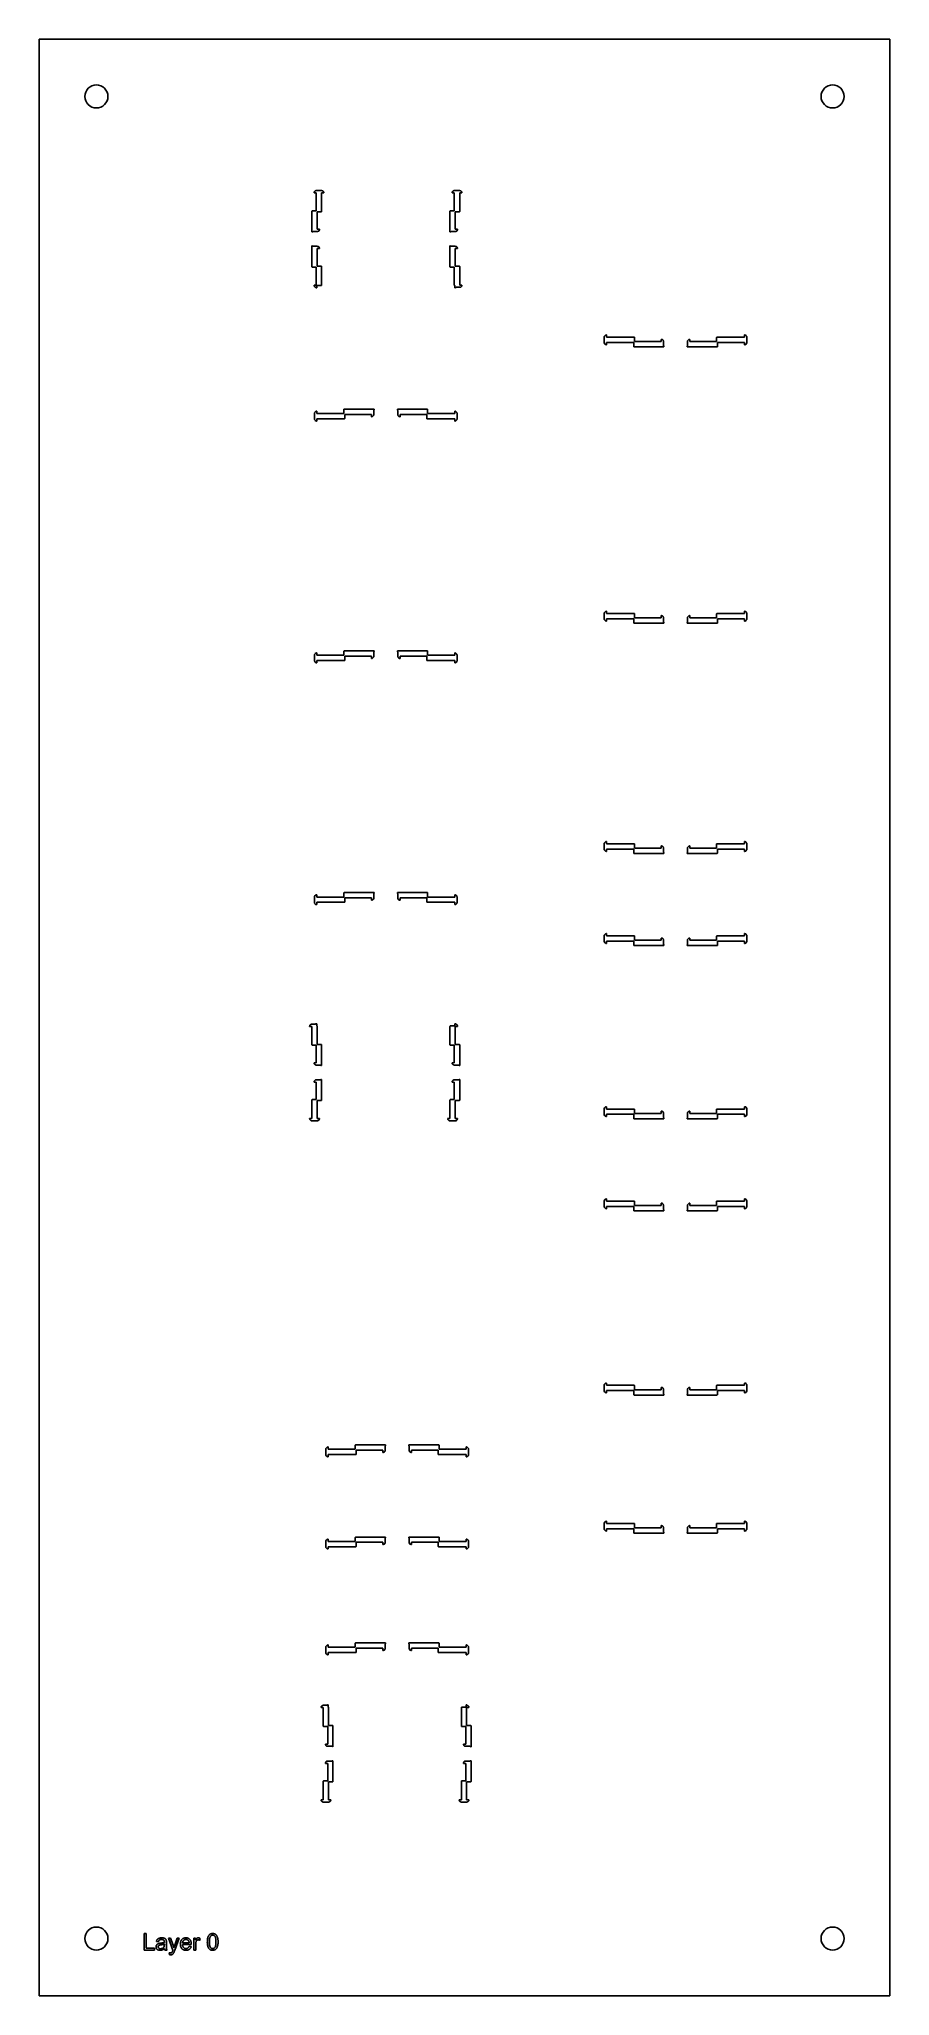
# Model space of a CAD drawing. Header units: millimetres. Extents: x 68 to 252, y 288 to 712.
import ezdxf

# ---------------------------------------------------------------- set-up
doc = ezdxf.new("R2010")
doc.units = ezdxf.units.MM

msp = doc.modelspace()

# ---------------------------------------------------------------- linework, layer by layer
for p, q in [((67.55, 287.55), (67.55, 712.45)), ((67.55, 712.45), (252.45, 712.45)), ((252.45, 712.45), (252.45, 287.55)), ((77.92, 701.39), (77.69, 700.96)), ((78.23, 701.77), (77.92, 701.39)), ((78.61, 702.08), (78.23, 701.77)), ((79.04, 702.31), (78.61, 702.08)), ((79.51, 702.45), (79.04, 702.31)), ((80, 702.5), (79.51, 702.45)), ((80.49, 702.45), (80, 702.5)), ((80.96, 702.31), (80.49, 702.45)), ((81.39, 702.08), (80.96, 702.31)), ((81.77, 701.77), (81.39, 702.08)), ((82.08, 701.39), (81.77, 701.77)), ((82.31, 700.96), (82.08, 701.39)), ((237.92, 701.39), (237.69, 700.96)), ((238.23, 701.77), (237.92, 701.39)), ((238.61, 702.08), (238.23, 701.77)), ((239.04, 702.31), (238.61, 702.08)), ((239.51, 702.45), (239.04, 702.31)), ((240, 702.5), (239.51, 702.45)), ((240.49, 702.45), (240, 702.5)), ((240.96, 702.31), (240.49, 702.45)), ((241.39, 702.08), (240.96, 702.31)), ((241.77, 701.77), (241.39, 702.08)), ((242.08, 701.39), (241.77, 701.77)), ((242.31, 700.96), (242.08, 701.39)), ((77.55, 700.49), (77.5, 700)), ((77.5, 700), (77.55, 699.51)), ((77.69, 700.96), (77.55, 700.49)), ((77.55, 699.51), (77.69, 699.04)), ((77.69, 699.04), (77.92, 698.61)), ((77.92, 698.61), (78.23, 698.23)), ((78.23, 698.23), (78.61, 697.92)), ((78.61, 697.92), (79.04, 697.69)), ((79.04, 697.69), (79.51, 697.55)), ((79.51, 697.55), (80, 697.5)), ((80, 697.5), (80.49, 697.55)), ((80.49, 697.55), (80.96, 697.69)), ((80.96, 697.69), (81.39, 697.92)), ((81.39, 697.92), (81.77, 698.23)), ((81.77, 698.23), (82.08, 698.61)), ((82.08, 698.61), (82.31, 699.04)), ((82.45, 700.49), (82.31, 700.96)), ((82.31, 699.04), (82.45, 699.51)), ((82.5, 700), (82.45, 700.49)), ((82.45, 699.51), (82.5, 700)), ((82.5, 700), (82.5, 700)), ((237.55, 700.49), (237.5, 700)), ((237.5, 700), (237.55, 699.51)), ((237.69, 700.96), (237.55, 700.49)), ((237.55, 699.51), (237.69, 699.04)), ((237.69, 699.04), (237.92, 698.61)), ((237.92, 698.61), (238.23, 698.23)), ((238.23, 698.23), (238.61, 697.92)), ((238.61, 697.92), (239.04, 697.69)), ((239.04, 697.69), (239.51, 697.55)), ((239.51, 697.55), (240, 697.5)), ((240, 697.5), (240.49, 697.55)), ((240.49, 697.55), (240.96, 697.69)), ((240.96, 697.69), (241.39, 697.92)), ((241.39, 697.92), (241.77, 698.23)), ((241.77, 698.23), (242.08, 698.61)), ((242.08, 698.61), (242.31, 699.04)), ((242.45, 700.49), (242.31, 700.96)), ((242.31, 699.04), (242.45, 699.51)), ((242.5, 700), (242.45, 700.49)), ((242.45, 699.51), (242.5, 700)), ((242.5, 700), (242.5, 700)), ((127.32, 679.2), (127.3, 679.11)), ((127.3, 679.11), (127.3, 679.11)), ((127.3, 679.11), (127.3, 679.06)), ((127.3, 679.06), (127.79, 679.06)), ((127.35, 679.29), (127.32, 679.2)), ((127.32, 679.2), (127.32, 679.2)), ((127.41, 679.37), (127.35, 679.29)), ((127.35, 679.29), (127.35, 679.29)), ((127.48, 679.44), (127.41, 679.37)), ((127.41, 679.37), (127.41, 679.37)), ((127.56, 679.5), (127.48, 679.44)), ((127.48, 679.44), (127.48, 679.44)), ((127.65, 679.53), (127.56, 679.5)), ((127.56, 679.5), (127.56, 679.5)), ((127.75, 679.55), (127.65, 679.53)), ((127.65, 679.53), (127.65, 679.53)), ((127.8, 679.56), (127.75, 679.55)), ((127.75, 679.55), (127.75, 679.55)), ((127.79, 679.06), (127.79, 675.16)), ((127.99, 679.56), (127.8, 679.56)), ((128.73, 679.56), (127.99, 679.56)), ((128.83, 679.56), (128.73, 679.56)), ((128.95, 679.56), (128.83, 679.56)), ((129, 679.55), (128.95, 679.56)), ((128.95, 679.06), (129.45, 679.06)), ((128.95, 675.06), (128.95, 679.06)), ((128.95, 679.06), (128.95, 679.06)), ((129.09, 679.53), (129, 679.55)), ((129, 679.55), (129, 679.55)), ((129.18, 679.5), (129.09, 679.53)), ((129.09, 679.53), (129.09, 679.53)), ((129.26, 679.44), (129.18, 679.5)), ((129.18, 679.5), (129.18, 679.5)), ((129.33, 679.37), (129.26, 679.44)), ((129.26, 679.44), (129.26, 679.44)), ((129.39, 679.29), (129.33, 679.37)), ((129.33, 679.37), (129.33, 679.37)), ((129.42, 679.2), (129.39, 679.29)), ((129.39, 679.29), (129.39, 679.29)), ((129.44, 679.11), (129.42, 679.2)), ((129.42, 679.2), (129.42, 679.2)), ((129.45, 679.06), (129.44, 679.11)), ((129.44, 679.11), (129.44, 679.11)), ((157.31, 679.15), (157.3, 679.15)), ((157.3, 679.15), (157.3, 679.15)), ((157.3, 679.15), (157.3, 679.15)), ((157.3, 679.15), (157.3, 679.15)), ((157.3, 679.15), (157.3, 679.08)), ((157.3, 679.08), (157.3, 679.08)), ((157.3, 679.08), (157.3, 679.06)), ((157.3, 679.06), (157.79, 679.06)), ((157.3, 679.06), (157.3, 679.06)), ((157.33, 679.24), (157.31, 679.18)), ((157.31, 679.18), (157.31, 679.18)), ((157.31, 679.18), (157.31, 679.15)), ((157.35, 679.27), (157.33, 679.25)), ((157.33, 679.25), (157.33, 679.24)), ((157.33, 679.24), (157.33, 679.24)), ((157.33, 679.24), (157.33, 679.24)), ((157.33, 679.24), (157.33, 679.24)), ((157.37, 679.32), (157.35, 679.27)), ((157.35, 679.27), (157.35, 679.27)), ((157.38, 679.33), (157.37, 679.32)), ((157.37, 679.32), (157.37, 679.32)), ((157.4, 679.36), (157.38, 679.33)), ((157.38, 679.33), (157.38, 679.33)), ((157.38, 679.33), (157.38, 679.33)), ((157.43, 679.39), (157.4, 679.36)), ((157.4, 679.36), (157.4, 679.36)), ((157.44, 679.4), (157.43, 679.39)), ((157.43, 679.39), (157.43, 679.39)), ((157.46, 679.43), (157.44, 679.41)), ((157.44, 679.41), (157.44, 679.4)), ((157.44, 679.4), (157.44, 679.4)), ((157.49, 679.45), (157.46, 679.43)), ((157.46, 679.43), (157.46, 679.43)), ((157.51, 679.46), (157.49, 679.45)), ((157.49, 679.45), (157.49, 679.45)), ((157.52, 679.47), (157.51, 679.46)), ((157.51, 679.46), (157.51, 679.46)), ((157.54, 679.48), (157.52, 679.47)), ((157.57, 679.5), (157.54, 679.48)), ((157.54, 679.48), (157.54, 679.48)), ((157.59, 679.51), (157.57, 679.5)), ((157.57, 679.5), (157.57, 679.5)), ((157.6, 679.52), (157.59, 679.51)), ((157.59, 679.51), (157.59, 679.51)), ((157.62, 679.52), (157.6, 679.52)), ((157.66, 679.54), (157.62, 679.52)), ((157.62, 679.52), (157.62, 679.52)), ((157.69, 679.54), (157.66, 679.54)), ((157.66, 679.54), (157.66, 679.54)), ((157.7, 679.55), (157.69, 679.54)), ((157.69, 679.54), (157.69, 679.54)), ((157.71, 679.55), (157.7, 679.55)), ((157.75, 679.55), (157.71, 679.55)), ((157.71, 679.55), (157.71, 679.55)), ((157.8, 679.56), (157.75, 679.55)), ((157.75, 679.55), (157.75, 679.55)), ((157.79, 679.06), (157.79, 675.16)), ((157.89, 679.56), (157.8, 679.56)), ((158.95, 679.56), (157.89, 679.56)), ((159, 679.55), (158.95, 679.56)), ((158.95, 675.06), (158.95, 679.06)), ((158.95, 679.06), (159.45, 679.06)), ((159.09, 679.53), (159, 679.55)), ((159, 679.55), (159, 679.55)), ((159.18, 679.5), (159.09, 679.53)), ((159.09, 679.53), (159.09, 679.53)), ((159.26, 679.44), (159.18, 679.5)), ((159.18, 679.5), (159.18, 679.5)), ((159.33, 679.37), (159.26, 679.44)), ((159.26, 679.44), (159.26, 679.44)), ((159.39, 679.29), (159.33, 679.37)), ((159.33, 679.37), (159.33, 679.37)), ((159.42, 679.2), (159.39, 679.29)), ((159.39, 679.29), (159.39, 679.29)), ((159.44, 679.11), (159.42, 679.2)), ((159.42, 679.2), (159.42, 679.2)), ((159.45, 679.06), (159.44, 679.11)), ((159.44, 679.11), (159.44, 679.11)), ((126.85, 675.1), (126.84, 675.08)), ((126.84, 675.08), (126.84, 675.06)), ((126.84, 675.06), (126.84, 670.58)), ((126.86, 675.11), (126.85, 675.1)), ((126.87, 675.13), (126.86, 675.11)), ((126.89, 675.14), (126.87, 675.13)), ((126.9, 675.15), (126.89, 675.14)), ((126.92, 675.16), (126.9, 675.15)), ((126.94, 675.16), (126.92, 675.16)), ((127.79, 675.16), (126.94, 675.16)), ((127.99, 671.16), (127.99, 674.96)), ((127.99, 674.96), (128.85, 674.96)), ((128.85, 674.96), (128.87, 674.96)), ((128.87, 674.96), (128.89, 674.97)), ((128.89, 674.97), (128.9, 674.97)), ((128.9, 674.97), (128.92, 674.99)), ((128.92, 674.99), (128.93, 675)), ((128.93, 675), (128.94, 675.02)), ((128.94, 675.02), (128.95, 675.04)), ((128.95, 675.04), (128.95, 675.06)), ((156.85, 675.1), (156.84, 675.08)), ((156.84, 675.08), (156.84, 675.06)), ((156.84, 675.06), (156.84, 670.58)), ((156.86, 675.11), (156.85, 675.1)), ((156.87, 675.13), (156.86, 675.11)), ((156.89, 675.14), (156.87, 675.13)), ((156.9, 675.15), (156.89, 675.14)), ((156.92, 675.16), (156.9, 675.15)), ((156.94, 675.16), (156.92, 675.16)), ((157.79, 675.16), (156.94, 675.16)), ((157.99, 671.16), (157.99, 674.96)), ((157.99, 674.96), (158.85, 674.96)), ((158.85, 674.96), (158.87, 674.96)), ((158.87, 674.96), (158.89, 674.97)), ((158.89, 674.97), (158.9, 674.97)), ((158.9, 674.97), (158.92, 674.99)), ((158.92, 674.99), (158.93, 675)), ((158.93, 675), (158.94, 675.02)), ((158.94, 675.02), (158.95, 675.04)), ((158.95, 675.04), (158.95, 675.06)), ((126.84, 670.58), (126.84, 670.58)), ((126.84, 670.58), (126.86, 670.58)), ((126.86, 667.54), (126.84, 667.54)), ((126.84, 667.54), (126.84, 667.54)), ((126.84, 667.54), (126.84, 663.06)), ((126.86, 670.58), (126.96, 670.59)), ((126.86, 670.58), (126.86, 670.58)), ((126.96, 667.52), (126.86, 667.54)), ((126.86, 667.54), (126.86, 667.54)), ((126.96, 670.59), (127.05, 670.62)), ((126.96, 670.59), (126.96, 670.59)), ((127.05, 667.49), (126.96, 667.52)), ((126.96, 667.52), (126.96, 667.52)), ((127.05, 670.62), (127.11, 670.66)), ((127.05, 670.62), (127.05, 670.62)), ((127.11, 667.46), (127.05, 667.49)), ((127.05, 667.49), (127.05, 667.49)), ((127.11, 670.66), (127.11, 670.66)), ((127.11, 670.66), (127.11, 670.66)), ((127.11, 670.66), (127.11, 670.66)), ((127.11, 670.66), (127.99, 670.66)), ((127.99, 667.46), (127.11, 667.46)), ((127.11, 667.46), (127.11, 667.46)), ((127.11, 667.46), (127.11, 667.46)), ((127.11, 667.46), (127.11, 667.46)), ((128.49, 671.16), (127.99, 671.16)), ((127.99, 670.66), (128.04, 670.66)), ((128.04, 667.45), (127.99, 667.46)), ((128.04, 670.66), (128.14, 670.68)), ((128.04, 670.66), (128.04, 670.66)), ((128.14, 667.43), (128.04, 667.45)), ((128.04, 667.45), (128.04, 667.45)), ((128.14, 670.68), (128.23, 670.72)), ((128.14, 670.68), (128.14, 670.68)), ((128.23, 667.4), (128.14, 667.43)), ((128.14, 667.43), (128.14, 667.43)), ((128.23, 670.72), (128.31, 670.77)), ((128.23, 670.72), (128.23, 670.72)), ((128.31, 667.34), (128.23, 667.4)), ((128.23, 667.4), (128.23, 667.4)), ((128.31, 670.77), (128.38, 670.84)), ((128.31, 670.77), (128.31, 670.77)), ((128.38, 667.27), (128.31, 667.34)), ((128.31, 667.34), (128.31, 667.34)), ((128.38, 670.84), (128.43, 670.92)), ((128.38, 670.84), (128.38, 670.84)), ((128.43, 667.19), (128.38, 667.27)), ((128.38, 667.27), (128.38, 667.27)), ((128.43, 670.92), (128.47, 671.01)), ((128.43, 670.92), (128.43, 670.92)), ((128.47, 667.1), (128.43, 667.19)), ((128.43, 667.19), (128.43, 667.19)), ((128.47, 671.01), (128.49, 671.11)), ((128.47, 671.01), (128.47, 671.01)), ((128.49, 667.01), (128.47, 667.1)), ((128.47, 667.1), (128.47, 667.1)), ((128.49, 671.11), (128.49, 671.16)), ((128.49, 671.11), (128.49, 671.11)), ((156.84, 670.58), (156.84, 670.58)), ((156.84, 670.58), (156.86, 670.58)), ((156.84, 667.54), (156.84, 663.06)), ((156.86, 667.54), (156.84, 667.54)), ((156.84, 667.54), (156.84, 667.54)), ((156.84, 667.54), (156.84, 667.54)), ((156.86, 670.58), (156.96, 670.59)), ((156.86, 670.58), (156.86, 670.58)), ((156.96, 667.52), (156.86, 667.54)), ((156.86, 667.54), (156.86, 667.54)), ((156.96, 670.59), (157.05, 670.62)), ((156.96, 670.59), (156.96, 670.59)), ((157.05, 667.49), (156.96, 667.52)), ((156.96, 667.52), (156.96, 667.52)), ((157.05, 670.62), (157.11, 670.66)), ((157.05, 670.62), (157.05, 670.62)), ((157.11, 667.46), (157.05, 667.49)), ((157.05, 667.49), (157.05, 667.49)), ((157.11, 670.66), (157.11, 670.66)), ((157.11, 670.66), (157.11, 670.66)), ((157.11, 670.66), (157.11, 670.66)), ((157.11, 670.66), (157.99, 670.66)), ((157.99, 667.46), (157.11, 667.46)), ((157.11, 667.46), (157.11, 667.46)), ((157.11, 667.46), (157.11, 667.46)), ((157.11, 667.46), (157.11, 667.46)), ((158.49, 671.16), (157.99, 671.16)), ((157.99, 670.66), (158.04, 670.66)), ((158.04, 667.45), (157.99, 667.46)), ((158.04, 670.66), (158.14, 670.68)), ((158.04, 670.66), (158.04, 670.66)), ((158.14, 667.43), (158.04, 667.45)), ((158.04, 667.45), (158.04, 667.45)), ((158.14, 670.68), (158.23, 670.72)), ((158.14, 670.68), (158.14, 670.68)), ((158.23, 667.4), (158.14, 667.43)), ((158.14, 667.43), (158.14, 667.43)), ((158.23, 670.72), (158.31, 670.77)), ((158.23, 670.72), (158.23, 670.72)), ((158.31, 667.34), (158.23, 667.4)), ((158.23, 667.4), (158.23, 667.4)), ((158.31, 670.77), (158.38, 670.84)), ((158.31, 670.77), (158.31, 670.77)), ((158.38, 667.27), (158.31, 667.34)), ((158.31, 667.34), (158.31, 667.34)), ((158.38, 670.84), (158.43, 670.92)), ((158.38, 670.84), (158.38, 670.84)), ((158.43, 667.19), (158.38, 667.27)), ((158.38, 667.27), (158.38, 667.27)), ((158.43, 670.92), (158.47, 671.01)), ((158.43, 670.92), (158.43, 670.92)), ((158.47, 667.1), (158.43, 667.19)), ((158.43, 667.19), (158.43, 667.19)), ((158.47, 671.01), (158.49, 671.11)), ((158.47, 671.01), (158.47, 671.01)), ((158.49, 667.01), (158.47, 667.1)), ((158.47, 667.1), (158.47, 667.1)), ((158.49, 671.11), (158.49, 671.16)), ((158.49, 671.11), (158.49, 671.11)), ((126.84, 663.06), (126.84, 663.04)), ((126.84, 663.04), (126.85, 663.02)), ((126.85, 663.02), (126.86, 663)), ((126.86, 663), (126.87, 662.99)), ((126.87, 662.99), (126.89, 662.97)), ((126.89, 662.97), (126.9, 662.97)), ((126.9, 662.97), (126.92, 662.96)), ((126.92, 662.96), (126.94, 662.96)), ((126.94, 662.96), (127.79, 662.96)), ((127.79, 662.96), (127.79, 659.06)), ((127.99, 663.16), (127.99, 666.96)), ((127.99, 666.96), (128.49, 666.96)), ((128.85, 663.16), (127.99, 663.16)), ((128.49, 666.96), (128.49, 667.01)), ((128.49, 667.01), (128.49, 667.01)), ((128.87, 663.16), (128.85, 663.16)), ((128.89, 663.15), (128.87, 663.16)), ((128.9, 663.14), (128.89, 663.15)), ((128.92, 663.13), (128.9, 663.14)), ((128.93, 663.11), (128.92, 663.13)), ((128.94, 663.1), (128.93, 663.11)), ((128.95, 663.08), (128.94, 663.1)), ((128.95, 663.06), (128.95, 663.08)), ((128.95, 659.06), (128.95, 663.06)), ((156.84, 663.06), (156.84, 663.04)), ((156.84, 663.04), (156.85, 663.02)), ((156.85, 663.02), (156.86, 663)), ((156.86, 663), (156.87, 662.99)), ((156.87, 662.99), (156.89, 662.97)), ((156.89, 662.97), (156.9, 662.97)), ((156.9, 662.97), (156.92, 662.96)), ((156.92, 662.96), (156.94, 662.96)), ((156.94, 662.96), (157.79, 662.96)), ((157.79, 662.96), (157.79, 659.06)), ((157.99, 663.16), (157.99, 666.96)), ((157.99, 666.96), (158.49, 666.96)), ((158.85, 663.16), (157.99, 663.16)), ((158.49, 666.96), (158.49, 667.01)), ((158.49, 667.01), (158.49, 667.01)), ((158.87, 663.16), (158.85, 663.16)), ((158.89, 663.15), (158.87, 663.16)), ((158.9, 663.14), (158.89, 663.15)), ((158.92, 663.13), (158.9, 663.14)), ((158.93, 663.11), (158.92, 663.13)), ((158.94, 663.1), (158.93, 663.11)), ((158.95, 663.08), (158.94, 663.1)), ((158.95, 663.06), (158.95, 663.08)), ((158.95, 659.06), (158.95, 663.06)), ((127.79, 659.06), (127.3, 659.06)), ((127.3, 659.06), (127.3, 659.01)), ((127.3, 659.01), (127.3, 659.01)), ((127.3, 659.01), (127.32, 658.91)), ((127.32, 658.91), (127.32, 658.91)), ((127.32, 658.91), (127.35, 658.82)), ((127.35, 658.82), (127.35, 658.82)), ((127.35, 658.82), (127.41, 658.74)), ((127.41, 658.74), (127.41, 658.74)), ((127.41, 658.74), (127.48, 658.67)), ((127.48, 658.67), (127.48, 658.67)), ((127.48, 658.67), (127.5, 658.66)), ((127.5, 658.66), (127.5, 658.66)), ((127.5, 658.66), (127.5, 658.66)), ((127.5, 658.66), (127.51, 658.64)), ((127.51, 658.64), (127.51, 658.64)), ((127.51, 658.64), (127.58, 658.57)), ((127.89, 658.46), (127.89, 658.96)), ((127.89, 658.96), (128.85, 658.96)), ((128.85, 658.96), (128.87, 658.96)), ((128.87, 658.96), (128.89, 658.97)), ((128.89, 658.97), (128.9, 658.97)), ((128.9, 658.97), (128.92, 658.99)), ((128.92, 658.99), (128.93, 659)), ((128.93, 659), (128.94, 659.02)), ((128.94, 659.02), (128.95, 659.04)), ((128.95, 659.04), (128.95, 659.06)), ((157.79, 659.06), (157.8, 659.04)), ((157.8, 659.04), (157.8, 659.02)), ((157.8, 659.02), (157.81, 659)), ((157.81, 659), (157.82, 658.99)), ((157.82, 658.99), (157.84, 658.97)), ((157.84, 658.97), (157.86, 658.97)), ((157.86, 658.97), (157.88, 658.96)), ((157.88, 658.96), (157.89, 658.96)), ((157.89, 658.96), (157.89, 658.46)), ((159.45, 659.06), (158.95, 659.06)), ((159.09, 658.58), (159.18, 658.62)), ((159.18, 658.62), (159.26, 658.67)), ((159.18, 658.62), (159.18, 658.62)), ((159.26, 658.67), (159.33, 658.74)), ((159.26, 658.67), (159.26, 658.67)), ((159.33, 658.74), (159.39, 658.82)), ((159.33, 658.74), (159.33, 658.74)), ((159.39, 658.82), (159.42, 658.91)), ((159.39, 658.82), (159.39, 658.82)), ((159.42, 658.91), (159.44, 659.01)), ((159.42, 658.91), (159.42, 658.91)), ((159.44, 659.01), (159.45, 659.06)), ((159.44, 659.01), (159.44, 659.01)), ((127.58, 658.57), (127.58, 658.57)), ((127.58, 658.57), (127.66, 658.52)), ((127.66, 658.52), (127.66, 658.52)), ((127.66, 658.52), (127.75, 658.48)), ((127.75, 658.48), (127.75, 658.48)), ((127.75, 658.48), (127.85, 658.46)), ((127.85, 658.46), (127.85, 658.46)), ((127.85, 658.46), (127.89, 658.46)), ((127.89, 658.46), (127.89, 658.46)), ((157.89, 658.46), (157.98, 658.47)), ((157.98, 658.47), (158.07, 658.49)), ((157.98, 658.47), (157.98, 658.47)), ((158.07, 658.49), (158.16, 658.53)), ((158.07, 658.49), (158.07, 658.49)), ((158.16, 658.53), (158.19, 658.56)), ((158.16, 658.53), (158.16, 658.53)), ((158.19, 658.56), (158.19, 658.56)), ((158.19, 658.56), (158.19, 658.56)), ((158.19, 658.56), (158.19, 658.56)), ((158.19, 658.56), (158.95, 658.56)), ((158.95, 658.56), (159, 658.56)), ((159, 658.56), (159.09, 658.58)), ((159, 658.56), (159, 658.56)), ((159.09, 658.58), (159.09, 658.58)), ((190.39, 647.86), (190.37, 647.77)), ((190.37, 647.77), (190.37, 647.77)), ((190.37, 647.77), (190.37, 647.72)), ((190.37, 647.72), (190.37, 646.57)), ((190.37, 646.57), (190.37, 646.52)), ((190.37, 646.52), (190.37, 646.52)), ((190.37, 646.52), (190.39, 646.42)), ((190.43, 647.95), (190.39, 647.86)), ((190.39, 647.86), (190.39, 647.86)), ((190.39, 646.42), (190.39, 646.42)), ((190.39, 646.42), (190.43, 646.33)), ((190.48, 648.03), (190.43, 647.95)), ((190.43, 647.95), (190.43, 647.95)), ((190.43, 646.33), (190.43, 646.33)), ((190.43, 646.33), (190.48, 646.25)), ((190.55, 648.1), (190.48, 648.03)), ((190.48, 648.03), (190.48, 648.03)), ((190.48, 646.25), (190.48, 646.25)), ((190.48, 646.25), (190.55, 646.18)), ((190.63, 648.16), (190.55, 648.1)), ((190.55, 648.1), (190.55, 648.1)), ((190.55, 646.18), (190.55, 646.18)), ((190.55, 646.18), (190.63, 646.12)), ((190.72, 648.19), (190.63, 648.16)), ((190.63, 648.16), (190.63, 648.16)), ((190.63, 646.12), (190.63, 646.12)), ((190.63, 646.12), (190.72, 646.09)), ((190.82, 648.21), (190.72, 648.19)), ((190.72, 648.19), (190.72, 648.19)), ((190.72, 646.09), (190.72, 646.09)), ((190.72, 646.09), (190.82, 646.07)), ((190.87, 648.22), (190.82, 648.21)), ((190.82, 648.21), (190.82, 648.21)), ((190.82, 646.07), (190.82, 646.07)), ((190.82, 646.07), (190.87, 646.07)), ((190.87, 647.72), (190.87, 648.22)), ((196.87, 647.72), (190.87, 647.72)), ((190.87, 646.07), (190.87, 646.56)), ((190.87, 646.56), (196.77, 646.56)), ((196.77, 646.56), (196.77, 645.71)), ((196.89, 647.72), (196.87, 647.72)), ((196.91, 647.71), (196.89, 647.72)), ((196.92, 647.7), (196.91, 647.71)), ((196.94, 647.69), (196.92, 647.7)), ((196.95, 647.67), (196.94, 647.69)), ((196.96, 647.66), (196.95, 647.67)), ((196.97, 647.64), (196.96, 647.66)), ((196.97, 647.62), (196.97, 647.64)), ((196.97, 646.76), (196.97, 647.62)), ((202.77, 646.76), (196.97, 646.76)), ((202.77, 647.26), (202.77, 646.76)), ((202.82, 647.26), (202.77, 647.26)), ((202.77, 647.26), (202.77, 647.26)), ((202.91, 647.24), (202.82, 647.26)), ((202.82, 647.26), (202.82, 647.26)), ((203, 647.2), (202.91, 647.24)), ((202.91, 647.24), (202.91, 647.24)), ((203.08, 647.15), (203, 647.2)), ((203, 647.2), (203, 647.2)), ((203.15, 647.08), (203.08, 647.15)), ((203.08, 647.15), (203.08, 647.15)), ((203.21, 647), (203.15, 647.08)), ((203.15, 647.08), (203.15, 647.08)), ((203.25, 646.91), (203.21, 647)), ((203.21, 647), (203.21, 647)), ((203.26, 646.81), (203.25, 646.91)), ((203.25, 646.91), (203.25, 646.91)), ((203.27, 646.76), (203.26, 646.81)), ((203.26, 646.81), (203.26, 646.81)), ((203.27, 645.88), (203.27, 646.76)), ((203.3, 645.82), (203.27, 645.88)), ((203.27, 645.88), (203.27, 645.88)), ((203.27, 645.88), (203.27, 645.88)), ((203.27, 645.88), (203.27, 645.88)), ((208.47, 645.88), (208.43, 645.82)), ((208.49, 646.91), (208.47, 646.81)), ((208.47, 646.81), (208.47, 646.81)), ((208.47, 646.81), (208.47, 646.76)), ((208.47, 646.76), (208.47, 645.88)), ((208.47, 645.88), (208.47, 645.88)), ((208.47, 645.88), (208.47, 645.88)), ((208.47, 645.88), (208.47, 645.88)), ((208.53, 647), (208.49, 646.91)), ((208.49, 646.91), (208.49, 646.91)), ((208.58, 647.08), (208.53, 647)), ((208.53, 647), (208.53, 647)), ((208.65, 647.15), (208.58, 647.08)), ((208.58, 647.08), (208.58, 647.08)), ((208.73, 647.2), (208.65, 647.15)), ((208.65, 647.15), (208.65, 647.15)), ((208.82, 647.24), (208.73, 647.2)), ((208.73, 647.2), (208.73, 647.2)), ((208.92, 647.26), (208.82, 647.24)), ((208.82, 647.24), (208.82, 647.24)), ((208.97, 647.26), (208.92, 647.26)), ((208.92, 647.26), (208.92, 647.26)), ((208.97, 646.76), (208.97, 647.26)), ((214.77, 646.76), (208.97, 646.76)), ((214.78, 647.66), (214.77, 647.64)), ((214.77, 647.64), (214.77, 647.62)), ((214.77, 647.62), (214.77, 646.76)), ((214.79, 647.67), (214.78, 647.66)), ((214.8, 647.69), (214.79, 647.67)), ((214.81, 647.7), (214.8, 647.69)), ((214.83, 647.71), (214.81, 647.7)), ((214.85, 647.72), (214.83, 647.71)), ((214.87, 647.72), (214.85, 647.72)), ((220.87, 647.72), (214.87, 647.72)), ((214.97, 645.71), (214.97, 646.56)), ((214.97, 646.56), (220.87, 646.56)), ((220.87, 648.22), (220.87, 647.72)), ((220.92, 648.21), (220.87, 648.22)), ((220.87, 648.22), (220.87, 648.22)), ((220.87, 646.56), (220.87, 646.07)), ((220.87, 646.07), (220.92, 646.07)), ((221.01, 648.19), (220.92, 648.21)), ((220.92, 648.21), (220.92, 648.21)), ((220.92, 646.07), (221.01, 646.09)), ((220.92, 646.07), (220.92, 646.07)), ((221.1, 648.16), (221.01, 648.19)), ((221.01, 648.19), (221.01, 648.19)), ((221.01, 646.09), (221.1, 646.12)), ((221.01, 646.09), (221.01, 646.09)), ((221.18, 648.1), (221.1, 648.16)), ((221.1, 648.16), (221.1, 648.16)), ((221.1, 646.12), (221.18, 646.18)), ((221.1, 646.12), (221.1, 646.12)), ((221.25, 648.03), (221.18, 648.1)), ((221.18, 648.1), (221.18, 648.1)), ((221.18, 646.18), (221.25, 646.25)), ((221.18, 646.18), (221.18, 646.18)), ((221.31, 647.95), (221.25, 648.03)), ((221.25, 648.03), (221.25, 648.03)), ((221.25, 646.25), (221.31, 646.33)), ((221.25, 646.25), (221.25, 646.25)), ((221.35, 647.86), (221.31, 647.95)), ((221.31, 647.95), (221.31, 647.95)), ((221.31, 646.33), (221.35, 646.42)), ((221.31, 646.33), (221.31, 646.33)), ((221.36, 647.77), (221.35, 647.86)), ((221.35, 647.86), (221.35, 647.86)), ((221.35, 646.42), (221.36, 646.52)), ((221.35, 646.42), (221.35, 646.42)), ((221.37, 647.72), (221.36, 647.77)), ((221.36, 647.77), (221.36, 647.77)), ((221.36, 646.52), (221.37, 646.57)), ((221.36, 646.52), (221.36, 646.52)), ((221.37, 646.57), (221.37, 647.72)), ((196.77, 645.71), (196.77, 645.69)), ((196.77, 645.69), (196.78, 645.67)), ((196.78, 645.67), (196.79, 645.66)), ((196.79, 645.66), (196.8, 645.64)), ((196.8, 645.64), (196.81, 645.63)), ((196.81, 645.63), (196.83, 645.62)), ((196.83, 645.62), (196.85, 645.61)), ((196.85, 645.61), (196.87, 645.61)), ((196.87, 645.61), (203.35, 645.61)), ((203.33, 645.73), (203.3, 645.82)), ((203.3, 645.82), (203.3, 645.82)), ((203.35, 645.63), (203.33, 645.73)), ((203.33, 645.73), (203.33, 645.73)), ((203.35, 645.61), (203.35, 645.63)), ((203.35, 645.63), (203.35, 645.63)), ((203.35, 645.61), (203.35, 645.61)), ((208.4, 645.73), (208.39, 645.63)), ((208.39, 645.63), (208.39, 645.63)), ((208.39, 645.63), (208.39, 645.61)), ((208.39, 645.61), (208.39, 645.61)), ((208.39, 645.61), (214.87, 645.61)), ((208.43, 645.82), (208.4, 645.73)), ((208.4, 645.73), (208.4, 645.73)), ((208.43, 645.82), (208.43, 645.82)), ((214.87, 645.61), (214.89, 645.61)), ((214.89, 645.61), (214.91, 645.62)), ((214.91, 645.62), (214.92, 645.63)), ((214.92, 645.63), (214.94, 645.64)), ((214.94, 645.64), (214.95, 645.66)), ((214.95, 645.66), (214.96, 645.67)), ((214.96, 645.67), (214.97, 645.69)), ((214.97, 645.69), (214.97, 645.71)), ((127.42, 631.3), (127.4, 631.21)), ((127.4, 631.21), (127.4, 631.21)), ((127.4, 631.21), (127.4, 631.16)), ((127.4, 631.16), (127.4, 630.01)), ((127.4, 630.01), (127.4, 629.96)), ((127.4, 629.96), (127.4, 629.96)), ((127.4, 629.96), (127.42, 629.86)), ((127.45, 631.4), (127.42, 631.3)), ((127.42, 631.3), (127.42, 631.3)), ((127.42, 629.86), (127.42, 629.86)), ((127.42, 629.86), (127.45, 629.77)), ((127.51, 631.48), (127.45, 631.4)), ((127.45, 631.4), (127.45, 631.4)), ((127.45, 629.77), (127.45, 629.77)), ((127.45, 629.77), (127.51, 629.69)), ((127.58, 631.55), (127.51, 631.48)), ((127.51, 631.48), (127.51, 631.48)), ((127.51, 629.69), (127.51, 629.69)), ((127.51, 629.69), (127.58, 629.62)), ((127.66, 631.6), (127.58, 631.55)), ((127.58, 631.55), (127.58, 631.55)), ((127.58, 629.62), (127.58, 629.62)), ((127.58, 629.62), (127.66, 629.57)), ((127.75, 631.64), (127.66, 631.6)), ((127.66, 631.6), (127.66, 631.6)), ((127.66, 629.57), (127.66, 629.57)), ((127.66, 629.57), (127.75, 629.53)), ((127.85, 631.66), (127.75, 631.64)), ((127.75, 631.64), (127.75, 631.64)), ((127.75, 629.53), (127.75, 629.53)), ((127.75, 629.53), (127.85, 629.51)), ((127.89, 631.66), (127.85, 631.66)), ((127.85, 631.66), (127.85, 631.66)), ((127.85, 629.51), (127.85, 629.51)), ((127.85, 629.51), (127.89, 629.51)), ((127.89, 631.16), (127.89, 631.66)), ((133.79, 631.16), (127.89, 631.16)), ((127.89, 629.51), (127.89, 630.01)), ((127.89, 630.01), (133.89, 630.01)), ((127.89, 629.51), (127.89, 629.51)), ((133.8, 632.03), (133.79, 632.01)), ((133.79, 632.01), (133.79, 631.16)), ((133.81, 632.07), (133.8, 632.05)), ((133.8, 632.05), (133.8, 632.03)), ((133.82, 632.08), (133.81, 632.07)), ((133.84, 632.1), (133.82, 632.08)), ((133.86, 632.11), (133.84, 632.1)), ((133.88, 632.11), (133.86, 632.11)), ((133.89, 632.11), (133.88, 632.11)), ((140.37, 632.11), (133.89, 632.11)), ((133.89, 630.01), (133.91, 630.01)), ((133.91, 630.01), (133.93, 630.02)), ((133.93, 630.02), (133.95, 630.03)), ((133.95, 630.03), (133.97, 630.04)), ((133.97, 630.04), (133.98, 630.05)), ((133.98, 630.05), (133.99, 630.07)), ((133.99, 630.11), (133.99, 630.96)), ((133.99, 630.96), (139.79, 630.96)), ((133.99, 630.09), (133.99, 630.11)), ((133.99, 630.07), (133.99, 630.09)), ((139.79, 630.96), (139.79, 630.46)), ((139.79, 630.46), (139.84, 630.46)), ((139.84, 630.46), (139.94, 630.48)), ((139.84, 630.46), (139.84, 630.46)), ((139.94, 630.48), (140.03, 630.52)), ((139.94, 630.48), (139.94, 630.48)), ((140.03, 630.52), (140.11, 630.58)), ((140.03, 630.52), (140.03, 630.52)), ((140.11, 630.58), (140.18, 630.64)), ((140.11, 630.58), (140.11, 630.58)), ((140.18, 630.64), (140.23, 630.73)), ((140.18, 630.64), (140.18, 630.64)), ((140.23, 630.73), (140.27, 630.82)), ((140.23, 630.73), (140.23, 630.73)), ((140.27, 630.82), (140.29, 630.91)), ((140.27, 630.82), (140.27, 630.82)), ((140.29, 631.84), (140.33, 631.91)), ((140.29, 630.96), (140.29, 631.84)), ((140.29, 631.84), (140.29, 631.84)), ((140.29, 631.84), (140.29, 631.84)), ((140.29, 631.84), (140.29, 631.84)), ((140.29, 630.91), (140.29, 630.96)), ((140.29, 630.91), (140.29, 630.91)), ((140.33, 631.91), (140.36, 632)), ((140.33, 631.91), (140.33, 631.91)), ((140.36, 632), (140.37, 632.09)), ((140.36, 632), (140.36, 632)), ((140.37, 632.09), (140.37, 632.11)), ((140.37, 632.11), (140.37, 632.11)), ((140.37, 632.09), (140.37, 632.09)), ((151.89, 632.11), (145.42, 632.11)), ((145.42, 632.11), (145.42, 632.11)), ((145.42, 632.11), (145.42, 632.09)), ((145.42, 632.09), (145.42, 632.09)), ((145.42, 632.09), (145.43, 632)), ((145.43, 632), (145.43, 632)), ((145.43, 632), (145.46, 631.91)), ((145.46, 631.91), (145.46, 631.91)), ((145.46, 631.91), (145.5, 631.84)), ((145.5, 631.84), (145.5, 631.84)), ((145.5, 631.84), (145.5, 631.84)), ((145.5, 631.84), (145.5, 631.84)), ((145.5, 631.84), (145.5, 630.96)), ((145.5, 630.96), (145.5, 630.91)), ((145.5, 630.91), (145.5, 630.91)), ((145.5, 630.91), (145.52, 630.82)), ((145.52, 630.82), (145.52, 630.82)), ((145.52, 630.82), (145.55, 630.73)), ((145.55, 630.73), (145.55, 630.73)), ((145.55, 630.73), (145.61, 630.64)), ((145.61, 630.64), (145.61, 630.64)), ((145.61, 630.64), (145.68, 630.58)), ((145.68, 630.58), (145.68, 630.58)), ((145.68, 630.58), (145.76, 630.52)), ((145.76, 630.52), (145.76, 630.52)), ((145.76, 630.52), (145.85, 630.48)), ((145.85, 630.48), (145.85, 630.48)), ((145.85, 630.48), (145.95, 630.46)), ((145.95, 630.46), (145.95, 630.46)), ((145.95, 630.46), (145.99, 630.46)), ((145.99, 630.46), (145.99, 630.96)), ((145.99, 630.96), (151.79, 630.96)), ((151.79, 630.96), (151.79, 630.11)), ((151.79, 630.11), (151.8, 630.09)), ((151.8, 630.09), (151.8, 630.07)), ((151.8, 630.07), (151.81, 630.05)), ((151.81, 630.05), (151.82, 630.04)), ((151.82, 630.04), (151.84, 630.03)), ((151.84, 630.03), (151.86, 630.02)), ((151.86, 630.02), (151.88, 630.01)), ((151.88, 630.01), (151.89, 630.01)), ((151.91, 632.11), (151.89, 632.11)), ((151.89, 630.01), (157.89, 630.01)), ((151.93, 632.11), (151.91, 632.11)), ((151.95, 632.1), (151.93, 632.11)), ((151.97, 632.08), (151.95, 632.1)), ((151.98, 632.07), (151.97, 632.08)), ((151.99, 632.05), (151.98, 632.07)), ((151.99, 632.03), (151.99, 632.05)), ((151.99, 632.01), (151.99, 632.03)), ((151.99, 631.16), (151.99, 632.01)), ((157.89, 631.16), (151.99, 631.16)), ((157.94, 631.66), (157.89, 631.66)), ((157.89, 631.66), (157.89, 631.16)), ((157.89, 630.01), (157.89, 629.51)), ((157.89, 630.01), (157.89, 630.01)), ((157.89, 629.51), (157.94, 629.51)), ((158.04, 631.64), (157.94, 631.66)), ((157.94, 631.66), (157.94, 631.66)), ((157.94, 629.51), (158.04, 629.53)), ((157.94, 629.51), (157.94, 629.51)), ((158.13, 631.6), (158.04, 631.64)), ((158.04, 631.64), (158.04, 631.64)), ((158.04, 629.53), (158.13, 629.57)), ((158.04, 629.53), (158.04, 629.53)), ((158.21, 631.55), (158.13, 631.6)), ((158.13, 631.6), (158.13, 631.6)), ((158.13, 629.57), (158.21, 629.62)), ((158.13, 629.57), (158.13, 629.57)), ((158.28, 631.48), (158.21, 631.55)), ((158.21, 631.55), (158.21, 631.55)), ((158.21, 629.62), (158.28, 629.69)), ((158.21, 629.62), (158.21, 629.62)), ((158.33, 631.4), (158.28, 631.48)), ((158.28, 631.48), (158.28, 631.48)), ((158.28, 629.69), (158.33, 629.77)), ((158.28, 629.69), (158.28, 629.69)), ((158.37, 631.3), (158.33, 631.4)), ((158.33, 631.4), (158.33, 631.4)), ((158.33, 629.77), (158.37, 629.86)), ((158.33, 629.77), (158.33, 629.77)), ((158.39, 631.21), (158.37, 631.3)), ((158.37, 631.3), (158.37, 631.3)), ((158.37, 629.86), (158.39, 629.96)), ((158.37, 629.86), (158.37, 629.86)), ((158.39, 631.16), (158.39, 631.21)), ((158.39, 631.21), (158.39, 631.21)), ((158.39, 630.01), (158.39, 631.16)), ((158.39, 629.96), (158.39, 630.01)), ((158.39, 629.96), (158.39, 629.96)), ((190.39, 587.86), (190.37, 587.77)), ((190.37, 587.77), (190.37, 587.77)), ((190.37, 587.77), (190.37, 587.72)), ((190.37, 587.72), (190.37, 586.57)), ((190.37, 586.57), (190.37, 586.52)), ((190.37, 586.52), (190.37, 586.52)), ((190.37, 586.52), (190.39, 586.42)), ((190.43, 587.95), (190.39, 587.86)), ((190.39, 587.86), (190.39, 587.86)), ((190.39, 586.42), (190.39, 586.42)), ((190.39, 586.42), (190.43, 586.33)), ((190.48, 588.03), (190.43, 587.95)), ((190.43, 587.95), (190.43, 587.95)), ((190.55, 588.1), (190.48, 588.03)), ((190.48, 588.03), (190.48, 588.03)), ((190.63, 588.16), (190.55, 588.1)), ((190.55, 588.1), (190.55, 588.1)), ((190.72, 588.19), (190.63, 588.16)), ((190.63, 588.16), (190.63, 588.16)), ((190.82, 588.21), (190.72, 588.19)), ((190.72, 588.19), (190.72, 588.19)), ((190.87, 588.22), (190.82, 588.21)), ((190.82, 588.21), (190.82, 588.21)), ((190.87, 587.72), (190.87, 588.22)), ((196.87, 587.72), (190.87, 587.72)), ((190.87, 586.07), (190.87, 586.56)), ((190.87, 586.56), (196.77, 586.56)), ((196.77, 586.56), (196.77, 585.71)), ((196.89, 587.72), (196.87, 587.72)), ((196.91, 587.71), (196.89, 587.72)), ((196.92, 587.7), (196.91, 587.71)), ((196.94, 587.69), (196.92, 587.7)), ((196.95, 587.67), (196.94, 587.69)), ((196.96, 587.66), (196.95, 587.67)), ((196.97, 587.64), (196.96, 587.66)), ((196.97, 587.62), (196.97, 587.64)), ((196.97, 586.76), (196.97, 587.62)), ((202.77, 586.76), (196.97, 586.76)), ((202.82, 587.26), (202.77, 587.26)), ((202.77, 587.26), (202.77, 586.76)), ((202.91, 587.24), (202.82, 587.26)), ((202.82, 587.26), (202.82, 587.26)), ((203, 587.2), (202.91, 587.24)), ((202.91, 587.24), (202.91, 587.24)), ((203.08, 587.15), (203, 587.2)), ((203, 587.2), (203, 587.2)), ((203.15, 587.08), (203.08, 587.15)), ((203.08, 587.15), (203.08, 587.15)), ((203.21, 587), (203.15, 587.08)), ((203.15, 587.08), (203.15, 587.08)), ((203.25, 586.91), (203.21, 587)), ((203.21, 587), (203.21, 587)), ((203.26, 586.81), (203.25, 586.91)), ((203.25, 586.91), (203.25, 586.91)), ((203.27, 586.76), (203.26, 586.81)), ((203.26, 586.81), (203.26, 586.81)), ((203.27, 585.88), (203.27, 586.76)), ((208.49, 586.91), (208.47, 586.81)), ((208.47, 586.81), (208.47, 586.81)), ((208.47, 586.81), (208.47, 586.76)), ((208.47, 586.76), (208.47, 585.88)), ((208.53, 587), (208.49, 586.91)), ((208.49, 586.91), (208.49, 586.91)), ((208.58, 587.08), (208.53, 587)), ((208.53, 587), (208.53, 587)), ((208.65, 587.15), (208.58, 587.08)), ((208.58, 587.08), (208.58, 587.08)), ((208.73, 587.2), (208.65, 587.15)), ((208.65, 587.15), (208.65, 587.15)), ((208.82, 587.24), (208.73, 587.2)), ((208.73, 587.2), (208.73, 587.2)), ((208.92, 587.26), (208.82, 587.24)), ((208.82, 587.24), (208.82, 587.24)), ((208.97, 587.26), (208.92, 587.26)), ((208.92, 587.26), (208.92, 587.26)), ((208.97, 586.76), (208.97, 587.26)), ((214.77, 586.76), (208.97, 586.76)), ((214.78, 587.66), (214.77, 587.64)), ((214.77, 587.64), (214.77, 587.62)), ((214.77, 587.62), (214.77, 586.76)), ((214.79, 587.67), (214.78, 587.66)), ((214.8, 587.69), (214.79, 587.67)), ((214.81, 587.7), (214.8, 587.69)), ((214.83, 587.71), (214.81, 587.7)), ((214.85, 587.72), (214.83, 587.71)), ((214.87, 587.72), (214.85, 587.72)), ((220.87, 587.72), (214.87, 587.72)), ((214.97, 585.71), (214.97, 586.56)), ((214.97, 586.56), (220.87, 586.56)), ((220.92, 588.21), (220.87, 588.22)), ((220.87, 588.22), (220.87, 587.72)), ((220.87, 586.56), (220.87, 586.07)), ((220.87, 586.56), (220.87, 586.56)), ((221.01, 588.19), (220.92, 588.21)), ((220.92, 588.21), (220.92, 588.21)), ((221.1, 588.16), (221.01, 588.19)), ((221.01, 588.19), (221.01, 588.19)), ((221.18, 588.1), (221.1, 588.16)), ((221.1, 588.16), (221.1, 588.16)), ((221.25, 588.03), (221.18, 588.1)), ((221.18, 588.1), (221.18, 588.1)), ((221.31, 587.95), (221.25, 588.03)), ((221.25, 588.03), (221.25, 588.03)), ((221.35, 587.86), (221.31, 587.95)), ((221.31, 587.95), (221.31, 587.95)), ((221.31, 586.33), (221.35, 586.42)), ((221.36, 587.77), (221.35, 587.86)), ((221.35, 587.86), (221.35, 587.86)), ((221.35, 586.42), (221.36, 586.52)), ((221.35, 586.42), (221.35, 586.42)), ((221.37, 587.72), (221.36, 587.77)), ((221.36, 587.77), (221.36, 587.77)), ((221.36, 586.52), (221.37, 586.57)), ((221.36, 586.52), (221.36, 586.52)), ((221.37, 586.57), (221.37, 587.72)), ((190.43, 586.33), (190.43, 586.33)), ((190.43, 586.33), (190.48, 586.25)), ((190.48, 586.25), (190.48, 586.25)), ((190.48, 586.25), (190.55, 586.18)), ((190.55, 586.18), (190.55, 586.18)), ((190.55, 586.18), (190.63, 586.12)), ((190.63, 586.12), (190.63, 586.12)), ((190.63, 586.12), (190.72, 586.09)), ((190.72, 586.09), (190.72, 586.09)), ((190.72, 586.09), (190.82, 586.07)), ((190.82, 586.07), (190.82, 586.07)), ((190.82, 586.07), (190.87, 586.07)), ((190.87, 586.07), (190.87, 586.07)), ((196.77, 585.71), (196.77, 585.69)), ((196.77, 585.69), (196.78, 585.67)), ((196.78, 585.67), (196.79, 585.66)), ((196.79, 585.66), (196.8, 585.64)), ((196.8, 585.64), (196.81, 585.63)), ((196.81, 585.63), (196.83, 585.62)), ((196.83, 585.62), (196.85, 585.61)), ((196.85, 585.61), (196.87, 585.61)), ((196.87, 585.61), (203.35, 585.61)), ((203.3, 585.82), (203.27, 585.88)), ((203.27, 585.88), (203.27, 585.88)), ((203.27, 585.88), (203.27, 585.88)), ((203.27, 585.88), (203.27, 585.88)), ((203.33, 585.73), (203.3, 585.82)), ((203.3, 585.82), (203.3, 585.82)), ((203.35, 585.63), (203.33, 585.73)), ((203.33, 585.73), (203.33, 585.73)), ((203.35, 585.61), (203.35, 585.63)), ((203.35, 585.63), (203.35, 585.63)), ((203.35, 585.61), (203.35, 585.61)), ((208.4, 585.73), (208.39, 585.63)), ((208.39, 585.63), (208.39, 585.63)), ((208.39, 585.63), (208.39, 585.61)), ((208.39, 585.61), (208.39, 585.61)), ((208.39, 585.61), (214.87, 585.61)), ((208.43, 585.82), (208.4, 585.73)), ((208.4, 585.73), (208.4, 585.73)), ((208.47, 585.88), (208.43, 585.82)), ((208.43, 585.82), (208.43, 585.82)), ((208.47, 585.88), (208.47, 585.88)), ((208.47, 585.88), (208.47, 585.88)), ((208.47, 585.88), (208.47, 585.88)), ((214.87, 585.61), (214.89, 585.61)), ((214.89, 585.61), (214.91, 585.62)), ((214.91, 585.62), (214.92, 585.63)), ((214.92, 585.63), (214.94, 585.64)), ((214.94, 585.64), (214.95, 585.66)), ((214.95, 585.66), (214.96, 585.67)), ((214.96, 585.67), (214.97, 585.69)), ((214.97, 585.69), (214.97, 585.71)), ((220.87, 586.07), (220.92, 586.07)), ((220.92, 586.07), (221.01, 586.09)), ((220.92, 586.07), (220.92, 586.07)), ((221.01, 586.09), (221.1, 586.12)), ((221.01, 586.09), (221.01, 586.09)), ((221.1, 586.12), (221.18, 586.18)), ((221.1, 586.12), (221.1, 586.12)), ((221.18, 586.18), (221.25, 586.25)), ((221.18, 586.18), (221.18, 586.18)), ((221.25, 586.25), (221.31, 586.33)), ((221.25, 586.25), (221.25, 586.25)), ((221.31, 586.33), (221.31, 586.33)), ((127.42, 578.8), (127.4, 578.71)), ((127.4, 578.71), (127.4, 578.71)), ((127.4, 578.71), (127.4, 578.66)), ((127.4, 578.66), (127.4, 577.51)), ((127.45, 578.9), (127.42, 578.8)), ((127.42, 578.8), (127.42, 578.8)), ((127.51, 578.98), (127.45, 578.9)), ((127.45, 578.9), (127.45, 578.9)), ((127.58, 579.05), (127.51, 578.98)), ((127.51, 578.98), (127.51, 578.98)), ((127.66, 579.1), (127.58, 579.05)), ((127.58, 579.05), (127.58, 579.05)), ((127.75, 579.14), (127.66, 579.1)), ((127.66, 579.1), (127.66, 579.1)), ((127.85, 579.16), (127.75, 579.14)), ((127.75, 579.14), (127.75, 579.14)), ((127.89, 579.16), (127.85, 579.16)), ((127.85, 579.16), (127.85, 579.16)), ((127.89, 578.66), (127.89, 579.16)), ((133.79, 578.66), (127.89, 578.66)), ((133.8, 579.53), (133.79, 579.51)), ((133.79, 579.51), (133.79, 578.66)), ((133.81, 579.57), (133.8, 579.55)), ((133.8, 579.55), (133.8, 579.53)), ((133.82, 579.58), (133.81, 579.57)), ((133.84, 579.6), (133.82, 579.58)), ((133.86, 579.61), (133.84, 579.6)), ((133.88, 579.61), (133.86, 579.61)), ((133.89, 579.61), (133.88, 579.61)), ((140.37, 579.61), (133.89, 579.61)), ((133.99, 577.61), (133.99, 578.46)), ((133.99, 578.46), (139.79, 578.46)), ((139.79, 578.46), (139.79, 577.96)), ((139.79, 577.96), (139.84, 577.96)), ((139.84, 577.96), (139.94, 577.98)), ((139.84, 577.96), (139.84, 577.96)), ((139.94, 577.98), (140.03, 578.02)), ((139.94, 577.98), (139.94, 577.98)), ((140.03, 578.02), (140.11, 578.08)), ((140.03, 578.02), (140.03, 578.02)), ((140.11, 578.08), (140.18, 578.14)), ((140.11, 578.08), (140.11, 578.08)), ((140.18, 578.14), (140.23, 578.23)), ((140.18, 578.14), (140.18, 578.14)), ((140.23, 578.23), (140.27, 578.32)), ((140.23, 578.23), (140.23, 578.23)), ((140.27, 578.32), (140.29, 578.41)), ((140.27, 578.32), (140.27, 578.32)), ((140.29, 579.34), (140.33, 579.41)), ((140.29, 578.46), (140.29, 579.34)), ((140.29, 579.34), (140.29, 579.34)), ((140.29, 579.34), (140.29, 579.34)), ((140.29, 579.34), (140.29, 579.34)), ((140.29, 578.41), (140.29, 578.46)), ((140.29, 578.41), (140.29, 578.41)), ((140.33, 579.41), (140.36, 579.5)), ((140.33, 579.41), (140.33, 579.41)), ((140.36, 579.5), (140.37, 579.59)), ((140.36, 579.5), (140.36, 579.5)), ((140.37, 579.59), (140.37, 579.61)), ((140.37, 579.61), (140.37, 579.61)), ((140.37, 579.59), (140.37, 579.59)), ((151.89, 579.61), (145.42, 579.61)), ((145.42, 579.61), (145.42, 579.61)), ((145.42, 579.61), (145.42, 579.59)), ((145.42, 579.59), (145.42, 579.59)), ((145.42, 579.59), (145.43, 579.5)), ((145.43, 579.5), (145.43, 579.5)), ((145.43, 579.5), (145.46, 579.41)), ((145.46, 579.41), (145.46, 579.41)), ((145.46, 579.41), (145.5, 579.34)), ((145.5, 579.34), (145.5, 579.34)), ((145.5, 579.34), (145.5, 579.34)), ((145.5, 579.34), (145.5, 579.34)), ((145.5, 579.34), (145.5, 578.46)), ((145.5, 578.46), (145.5, 578.41)), ((145.5, 578.41), (145.5, 578.41)), ((145.5, 578.41), (145.52, 578.32)), ((145.52, 578.32), (145.52, 578.32)), ((145.52, 578.32), (145.55, 578.23)), ((145.55, 578.23), (145.55, 578.23)), ((145.55, 578.23), (145.61, 578.14)), ((145.61, 578.14), (145.61, 578.14)), ((145.61, 578.14), (145.68, 578.08)), ((145.68, 578.08), (145.68, 578.08)), ((145.68, 578.08), (145.76, 578.02)), ((145.76, 578.02), (145.76, 578.02)), ((145.76, 578.02), (145.85, 577.98)), ((145.85, 577.98), (145.85, 577.98)), ((145.85, 577.98), (145.95, 577.96)), ((145.95, 577.96), (145.95, 577.96)), ((145.95, 577.96), (145.99, 577.96)), ((145.99, 577.96), (145.99, 578.46)), ((145.99, 578.46), (151.79, 578.46)), ((151.79, 578.46), (151.79, 577.61)), ((151.91, 579.61), (151.89, 579.61)), ((151.93, 579.61), (151.91, 579.61)), ((151.95, 579.6), (151.93, 579.61)), ((151.97, 579.58), (151.95, 579.6)), ((151.98, 579.57), (151.97, 579.58)), ((151.99, 579.55), (151.98, 579.57)), ((151.99, 579.53), (151.99, 579.55)), ((151.99, 579.51), (151.99, 579.53)), ((151.99, 578.66), (151.99, 579.51)), ((157.89, 578.66), (151.99, 578.66)), ((157.94, 579.16), (157.89, 579.16)), ((157.89, 579.16), (157.89, 578.66)), ((158.04, 579.14), (157.94, 579.16)), ((157.94, 579.16), (157.94, 579.16)), ((158.13, 579.1), (158.04, 579.14)), ((158.04, 579.14), (158.04, 579.14)), ((158.21, 579.05), (158.13, 579.1)), ((158.13, 579.1), (158.13, 579.1)), ((158.28, 578.98), (158.21, 579.05)), ((158.21, 579.05), (158.21, 579.05)), ((158.33, 578.9), (158.28, 578.98)), ((158.28, 578.98), (158.28, 578.98)), ((158.37, 578.8), (158.33, 578.9)), ((158.33, 578.9), (158.33, 578.9)), ((158.39, 578.71), (158.37, 578.8)), ((158.37, 578.8), (158.37, 578.8)), ((158.39, 578.66), (158.39, 578.71)), ((158.39, 578.71), (158.39, 578.71)), ((158.39, 577.51), (158.39, 578.66)), ((127.4, 577.51), (127.4, 577.46)), ((127.4, 577.46), (127.4, 577.46)), ((127.4, 577.46), (127.42, 577.36)), ((127.42, 577.36), (127.42, 577.36)), ((127.42, 577.36), (127.45, 577.27)), ((127.45, 577.27), (127.45, 577.27)), ((127.45, 577.27), (127.51, 577.19)), ((127.51, 577.19), (127.51, 577.19)), ((127.51, 577.19), (127.58, 577.12)), ((127.58, 577.12), (127.58, 577.12)), ((127.58, 577.12), (127.66, 577.07)), ((127.66, 577.07), (127.66, 577.07)), ((127.66, 577.07), (127.75, 577.03)), ((127.75, 577.03), (127.75, 577.03)), ((127.75, 577.03), (127.85, 577.01)), ((127.85, 577.01), (127.85, 577.01)), ((127.85, 577.01), (127.89, 577.01)), ((127.89, 577.01), (127.89, 577.51)), ((127.89, 577.51), (133.89, 577.51)), ((127.89, 577.01), (127.89, 577.01)), ((133.89, 577.51), (133.91, 577.51)), ((133.91, 577.51), (133.93, 577.52)), ((133.93, 577.52), (133.95, 577.53)), ((133.95, 577.53), (133.97, 577.54)), ((133.97, 577.54), (133.98, 577.55)), ((133.98, 577.55), (133.99, 577.57)), ((133.99, 577.59), (133.99, 577.61)), ((133.99, 577.57), (133.99, 577.59)), ((151.79, 577.61), (151.8, 577.59)), ((151.8, 577.59), (151.8, 577.57)), ((151.8, 577.57), (151.81, 577.55)), ((151.81, 577.55), (151.82, 577.54)), ((151.82, 577.54), (151.84, 577.53)), ((151.84, 577.53), (151.86, 577.52)), ((151.86, 577.52), (151.88, 577.51)), ((151.88, 577.51), (151.89, 577.51)), ((151.89, 577.51), (157.89, 577.51)), ((157.89, 577.51), (157.89, 577.01)), ((157.89, 577.51), (157.89, 577.51)), ((157.89, 577.01), (157.94, 577.01)), ((157.94, 577.01), (158.04, 577.03)), ((157.94, 577.01), (157.94, 577.01)), ((158.04, 577.03), (158.13, 577.07)), ((158.04, 577.03), (158.04, 577.03)), ((158.13, 577.07), (158.21, 577.12)), ((158.13, 577.07), (158.13, 577.07)), ((158.21, 577.12), (158.28, 577.19)), ((158.21, 577.12), (158.21, 577.12)), ((158.28, 577.19), (158.33, 577.27)), ((158.28, 577.19), (158.28, 577.19)), ((158.33, 577.27), (158.37, 577.36)), ((158.33, 577.27), (158.33, 577.27)), ((158.37, 577.36), (158.39, 577.46)), ((158.37, 577.36), (158.37, 577.36)), ((158.39, 577.46), (158.39, 577.51)), ((158.39, 577.46), (158.39, 577.46)), ((190.39, 537.86), (190.37, 537.77)), ((190.37, 537.77), (190.37, 537.77)), ((190.37, 537.77), (190.37, 537.72)), ((190.37, 537.72), (190.37, 536.57)), ((190.37, 536.57), (190.37, 536.52)), ((190.37, 536.52), (190.37, 536.52)), ((190.37, 536.52), (190.39, 536.42)), ((190.43, 537.95), (190.39, 537.86)), ((190.39, 537.86), (190.39, 537.86)), ((190.39, 536.42), (190.39, 536.42)), ((190.39, 536.42), (190.43, 536.33)), ((190.48, 538.03), (190.43, 537.95)), ((190.43, 537.95), (190.43, 537.95)), ((190.43, 536.33), (190.43, 536.33)), ((190.43, 536.33), (190.48, 536.25)), ((190.55, 538.1), (190.48, 538.03)), ((190.48, 538.03), (190.48, 538.03)), ((190.48, 536.25), (190.48, 536.25)), ((190.48, 536.25), (190.55, 536.18)), ((190.63, 538.16), (190.55, 538.1)), ((190.55, 538.1), (190.55, 538.1)), ((190.55, 536.18), (190.55, 536.18)), ((190.55, 536.18), (190.63, 536.12)), ((190.72, 538.19), (190.63, 538.16)), ((190.63, 538.16), (190.63, 538.16)), ((190.63, 536.12), (190.63, 536.12)), ((190.63, 536.12), (190.72, 536.09)), ((190.82, 538.21), (190.72, 538.19)), ((190.72, 538.19), (190.72, 538.19)), ((190.72, 536.09), (190.72, 536.09)), ((190.72, 536.09), (190.82, 536.07)), ((190.87, 538.22), (190.82, 538.21)), ((190.82, 538.21), (190.82, 538.21)), ((190.82, 536.07), (190.82, 536.07)), ((190.82, 536.07), (190.87, 536.07)), ((190.87, 537.72), (190.87, 538.22)), ((196.87, 537.72), (190.87, 537.72)), ((190.87, 536.07), (190.87, 536.56)), ((190.87, 536.56), (196.77, 536.56)), ((190.87, 536.07), (190.87, 536.07)), ((196.77, 536.56), (196.77, 535.71)), ((196.77, 535.71), (196.77, 535.69)), ((196.77, 535.69), (196.78, 535.67)), ((196.78, 535.67), (196.79, 535.66)), ((196.79, 535.66), (196.8, 535.64)), ((196.8, 535.64), (196.81, 535.63)), ((196.81, 535.63), (196.83, 535.62)), ((196.83, 535.62), (196.85, 535.61)), ((196.85, 535.61), (196.87, 535.61)), ((196.89, 537.72), (196.87, 537.72)), ((196.87, 535.61), (203.35, 535.61)), ((196.91, 537.71), (196.89, 537.72)), ((196.92, 537.7), (196.91, 537.71)), ((196.94, 537.69), (196.92, 537.7)), ((196.95, 537.67), (196.94, 537.69)), ((196.96, 537.66), (196.95, 537.67)), ((196.97, 537.64), (196.96, 537.66)), ((196.97, 537.62), (196.97, 537.64)), ((196.97, 536.76), (196.97, 537.62)), ((202.77, 536.76), (196.97, 536.76)), ((202.82, 537.26), (202.77, 537.26)), ((202.77, 537.26), (202.77, 536.76)), ((202.91, 537.24), (202.82, 537.26)), ((202.82, 537.26), (202.82, 537.26)), ((203, 537.2), (202.91, 537.24)), ((202.91, 537.24), (202.91, 537.24)), ((203.08, 537.15), (203, 537.2)), ((203, 537.2), (203, 537.2)), ((203.15, 537.08), (203.08, 537.15)), ((203.08, 537.15), (203.08, 537.15)), ((203.21, 537), (203.15, 537.08)), ((203.15, 537.08), (203.15, 537.08)), ((203.25, 536.91), (203.21, 537)), ((203.21, 537), (203.21, 537)), ((203.26, 536.81), (203.25, 536.91)), ((203.25, 536.91), (203.25, 536.91)), ((203.27, 536.76), (203.26, 536.81)), ((203.26, 536.81), (203.26, 536.81)), ((203.27, 535.88), (203.27, 536.76)), ((203.3, 535.82), (203.27, 535.88)), ((203.27, 535.88), (203.27, 535.88)), ((203.27, 535.88), (203.27, 535.88)), ((203.27, 535.88), (203.27, 535.88)), ((203.33, 535.73), (203.3, 535.82)), ((203.3, 535.82), (203.3, 535.82)), ((203.35, 535.63), (203.33, 535.73)), ((203.33, 535.73), (203.33, 535.73)), ((203.35, 535.61), (203.35, 535.63)), ((203.35, 535.63), (203.35, 535.63)), ((203.35, 535.61), (203.35, 535.61)), ((208.4, 535.73), (208.39, 535.63)), ((208.39, 535.63), (208.39, 535.63)), ((208.39, 535.63), (208.39, 535.61)), ((208.39, 535.61), (208.39, 535.61)), ((208.39, 535.61), (214.87, 535.61)), ((208.43, 535.82), (208.4, 535.73)), ((208.4, 535.73), (208.4, 535.73)), ((208.47, 535.88), (208.43, 535.82)), ((208.43, 535.82), (208.43, 535.82)), ((208.49, 536.91), (208.47, 536.81)), ((208.47, 536.81), (208.47, 536.81)), ((208.47, 536.81), (208.47, 536.76)), ((208.47, 536.76), (208.47, 535.88)), ((208.47, 535.88), (208.47, 535.88)), ((208.47, 535.88), (208.47, 535.88)), ((208.47, 535.88), (208.47, 535.88)), ((208.53, 537), (208.49, 536.91)), ((208.49, 536.91), (208.49, 536.91)), ((208.58, 537.08), (208.53, 537)), ((208.53, 537), (208.53, 537)), ((208.65, 537.15), (208.58, 537.08)), ((208.58, 537.08), (208.58, 537.08)), ((208.73, 537.2), (208.65, 537.15)), ((208.65, 537.15), (208.65, 537.15)), ((208.82, 537.24), (208.73, 537.2)), ((208.73, 537.2), (208.73, 537.2)), ((208.92, 537.26), (208.82, 537.24)), ((208.82, 537.24), (208.82, 537.24)), ((208.97, 537.26), (208.92, 537.26)), ((208.92, 537.26), (208.92, 537.26)), ((208.97, 536.76), (208.97, 537.26)), ((214.77, 536.76), (208.97, 536.76)), ((214.78, 537.66), (214.77, 537.64)), ((214.77, 537.64), (214.77, 537.62)), ((214.77, 537.62), (214.77, 536.76)), ((214.79, 537.67), (214.78, 537.66)), ((214.8, 537.69), (214.79, 537.67)), ((214.81, 537.7), (214.8, 537.69)), ((214.83, 537.71), (214.81, 537.7)), ((214.85, 537.72), (214.83, 537.71)), ((214.87, 537.72), (214.85, 537.72)), ((220.87, 537.72), (214.87, 537.72)), ((214.87, 535.61), (214.89, 535.61)), ((214.89, 535.61), (214.91, 535.62)), ((214.91, 535.62), (214.92, 535.63)), ((214.92, 535.63), (214.94, 535.64)), ((214.94, 535.64), (214.95, 535.66)), ((214.95, 535.66), (214.96, 535.67)), ((214.96, 535.67), (214.97, 535.69)), ((214.97, 535.71), (214.97, 536.56)), ((214.97, 536.56), (220.87, 536.56)), ((214.97, 535.69), (214.97, 535.71)), ((220.92, 538.21), (220.87, 538.22)), ((220.87, 538.22), (220.87, 537.72)), ((220.87, 536.56), (220.87, 536.07)), ((220.87, 536.56), (220.87, 536.56)), ((220.87, 536.07), (220.92, 536.07)), ((221.01, 538.19), (220.92, 538.21)), ((220.92, 538.21), (220.92, 538.21)), ((220.92, 536.07), (221.01, 536.09)), ((220.92, 536.07), (220.92, 536.07)), ((221.1, 538.16), (221.01, 538.19)), ((221.01, 538.19), (221.01, 538.19)), ((221.01, 536.09), (221.1, 536.12)), ((221.01, 536.09), (221.01, 536.09)), ((221.18, 538.1), (221.1, 538.16)), ((221.1, 538.16), (221.1, 538.16)), ((221.1, 536.12), (221.18, 536.18)), ((221.1, 536.12), (221.1, 536.12)), ((221.25, 538.03), (221.18, 538.1)), ((221.18, 538.1), (221.18, 538.1)), ((221.18, 536.18), (221.25, 536.25)), ((221.18, 536.18), (221.18, 536.18)), ((221.31, 537.95), (221.25, 538.03)), ((221.25, 538.03), (221.25, 538.03)), ((221.25, 536.25), (221.31, 536.33)), ((221.25, 536.25), (221.25, 536.25)), ((221.35, 537.86), (221.31, 537.95)), ((221.31, 537.95), (221.31, 537.95)), ((221.31, 536.33), (221.35, 536.42)), ((221.31, 536.33), (221.31, 536.33)), ((221.36, 537.77), (221.35, 537.86)), ((221.35, 537.86), (221.35, 537.86)), ((221.35, 536.42), (221.36, 536.52)), ((221.35, 536.42), (221.35, 536.42)), ((221.37, 537.72), (221.36, 537.77)), ((221.36, 537.77), (221.36, 537.77)), ((221.36, 536.52), (221.37, 536.57)), ((221.36, 536.52), (221.36, 536.52)), ((221.37, 536.57), (221.37, 537.72)), ((133.8, 527.03), (133.79, 527.01)), ((133.79, 527.01), (133.79, 526.16)), ((133.81, 527.07), (133.8, 527.05)), ((133.8, 527.05), (133.8, 527.03)), ((133.82, 527.08), (133.81, 527.07)), ((133.84, 527.1), (133.82, 527.08)), ((133.86, 527.11), (133.84, 527.1)), ((133.88, 527.11), (133.86, 527.11)), ((133.89, 527.11), (133.88, 527.11)), ((140.37, 527.11), (133.89, 527.11)), ((140.29, 526.84), (140.33, 526.91)), ((140.33, 526.91), (140.36, 527)), ((140.33, 526.91), (140.33, 526.91)), ((140.36, 527), (140.37, 527.09)), ((140.36, 527), (140.36, 527)), ((140.37, 527.09), (140.37, 527.11)), ((140.37, 527.11), (140.37, 527.11)), ((140.37, 527.11), (140.37, 527.11)), ((140.37, 527.09), (140.37, 527.09)), ((151.89, 527.11), (145.42, 527.11)), ((145.42, 527.11), (145.42, 527.11)), ((145.42, 527.11), (145.42, 527.09)), ((145.42, 527.09), (145.42, 527.09)), ((145.42, 527.09), (145.43, 527)), ((145.43, 527), (145.43, 527)), ((145.43, 527), (145.46, 526.91)), ((145.46, 526.91), (145.46, 526.91)), ((145.46, 526.91), (145.5, 526.84)), ((151.91, 527.11), (151.89, 527.11)), ((151.93, 527.11), (151.91, 527.11)), ((151.95, 527.1), (151.93, 527.11)), ((151.97, 527.08), (151.95, 527.1)), ((151.98, 527.07), (151.97, 527.08)), ((151.99, 527.05), (151.98, 527.07)), ((151.99, 527.03), (151.99, 527.05)), ((151.99, 527.01), (151.99, 527.03)), ((151.99, 526.16), (151.99, 527.01)), ((127.42, 526.3), (127.4, 526.21)), ((127.4, 526.21), (127.4, 526.21)), ((127.4, 526.21), (127.4, 526.16)), ((127.4, 526.16), (127.4, 525.01)), ((127.4, 525.01), (127.4, 524.96)), ((127.4, 524.96), (127.4, 524.96)), ((127.4, 524.96), (127.42, 524.86)), ((127.45, 526.4), (127.42, 526.3)), ((127.42, 526.3), (127.42, 526.3)), ((127.42, 524.86), (127.42, 524.86)), ((127.42, 524.86), (127.45, 524.77)), ((127.51, 526.48), (127.45, 526.4)), ((127.45, 526.4), (127.45, 526.4)), ((127.45, 524.77), (127.45, 524.77)), ((127.45, 524.77), (127.51, 524.69)), ((127.58, 526.55), (127.51, 526.48)), ((127.51, 526.48), (127.51, 526.48)), ((127.51, 524.69), (127.51, 524.69)), ((127.51, 524.69), (127.58, 524.62)), ((127.66, 526.6), (127.58, 526.55)), ((127.58, 526.55), (127.58, 526.55)), ((127.58, 524.62), (127.58, 524.62)), ((127.58, 524.62), (127.66, 524.57)), ((127.75, 526.64), (127.66, 526.6)), ((127.66, 526.6), (127.66, 526.6)), ((127.66, 524.57), (127.66, 524.57)), ((127.66, 524.57), (127.75, 524.53)), ((127.85, 526.66), (127.75, 526.64)), ((127.75, 526.64), (127.75, 526.64)), ((127.75, 524.53), (127.75, 524.53)), ((127.75, 524.53), (127.85, 524.51)), ((127.89, 526.66), (127.85, 526.66)), ((127.85, 526.66), (127.85, 526.66)), ((127.85, 524.51), (127.85, 524.51)), ((127.85, 524.51), (127.89, 524.51)), ((127.89, 526.16), (127.89, 526.66)), ((133.79, 526.16), (127.89, 526.16)), ((127.89, 524.51), (127.89, 525.01)), ((127.89, 525.01), (133.89, 525.01)), ((133.89, 525.01), (133.91, 525.01)), ((133.91, 525.01), (133.93, 525.02)), ((133.93, 525.02), (133.95, 525.03)), ((133.95, 525.03), (133.97, 525.04)), ((133.97, 525.04), (133.98, 525.05)), ((133.98, 525.05), (133.99, 525.07)), ((133.99, 525.11), (133.99, 525.96)), ((133.99, 525.96), (139.79, 525.96)), ((133.99, 525.09), (133.99, 525.11)), ((133.99, 525.07), (133.99, 525.09)), ((139.79, 525.96), (139.79, 525.46)), ((139.79, 525.46), (139.84, 525.46)), ((139.84, 525.46), (139.94, 525.48)), ((139.84, 525.46), (139.84, 525.46)), ((139.94, 525.48), (140.03, 525.52)), ((139.94, 525.48), (139.94, 525.48)), ((140.03, 525.52), (140.11, 525.58)), ((140.03, 525.52), (140.03, 525.52)), ((140.11, 525.58), (140.18, 525.64)), ((140.11, 525.58), (140.11, 525.58)), ((140.18, 525.64), (140.23, 525.73)), ((140.18, 525.64), (140.18, 525.64)), ((140.23, 525.73), (140.27, 525.82)), ((140.23, 525.73), (140.23, 525.73)), ((140.27, 525.82), (140.29, 525.91)), ((140.27, 525.82), (140.27, 525.82)), ((140.29, 525.96), (140.29, 526.84)), ((140.29, 526.84), (140.29, 526.84)), ((140.29, 526.84), (140.29, 526.84)), ((140.29, 526.84), (140.29, 526.84)), ((140.29, 525.91), (140.29, 525.96)), ((140.29, 525.91), (140.29, 525.91)), ((145.5, 526.84), (145.5, 526.84)), ((145.5, 526.84), (145.5, 526.84)), ((145.5, 526.84), (145.5, 526.84)), ((145.5, 526.84), (145.5, 525.96)), ((145.5, 525.96), (145.5, 525.91)), ((145.5, 525.91), (145.5, 525.91)), ((145.5, 525.91), (145.52, 525.82)), ((145.52, 525.82), (145.52, 525.82)), ((145.52, 525.82), (145.55, 525.73)), ((145.55, 525.73), (145.55, 525.73)), ((145.55, 525.73), (145.61, 525.64)), ((145.61, 525.64), (145.61, 525.64)), ((145.61, 525.64), (145.68, 525.58)), ((145.68, 525.58), (145.68, 525.58)), ((145.68, 525.58), (145.76, 525.52)), ((145.76, 525.52), (145.76, 525.52)), ((145.76, 525.52), (145.85, 525.48)), ((145.85, 525.48), (145.85, 525.48)), ((145.85, 525.48), (145.95, 525.46)), ((145.95, 525.46), (145.95, 525.46)), ((145.95, 525.46), (145.99, 525.46)), ((145.99, 525.46), (145.99, 525.96)), ((145.99, 525.96), (151.79, 525.96)), ((151.79, 525.96), (151.79, 525.11)), ((151.79, 525.11), (151.8, 525.09)), ((151.8, 525.09), (151.8, 525.07)), ((151.8, 525.07), (151.81, 525.05)), ((151.81, 525.05), (151.82, 525.04)), ((151.82, 525.04), (151.84, 525.03)), ((151.84, 525.03), (151.86, 525.02)), ((151.86, 525.02), (151.88, 525.01)), ((151.88, 525.01), (151.89, 525.01)), ((151.89, 525.01), (157.89, 525.01)), ((157.89, 526.16), (151.99, 526.16)), ((157.89, 526.66), (157.89, 526.16)), ((157.94, 526.66), (157.89, 526.66)), ((157.89, 526.66), (157.89, 526.66)), ((157.89, 525.01), (157.89, 524.51)), ((157.89, 524.51), (157.94, 524.51)), ((158.04, 526.64), (157.94, 526.66)), ((157.94, 526.66), (157.94, 526.66)), ((157.94, 524.51), (158.04, 524.53)), ((157.94, 524.51), (157.94, 524.51)), ((158.13, 526.6), (158.04, 526.64)), ((158.04, 526.64), (158.04, 526.64)), ((158.04, 524.53), (158.13, 524.57)), ((158.04, 524.53), (158.04, 524.53)), ((158.21, 526.55), (158.13, 526.6)), ((158.13, 526.6), (158.13, 526.6)), ((158.13, 524.57), (158.21, 524.62)), ((158.13, 524.57), (158.13, 524.57)), ((158.28, 526.48), (158.21, 526.55)), ((158.21, 526.55), (158.21, 526.55)), ((158.21, 524.62), (158.28, 524.69)), ((158.21, 524.62), (158.21, 524.62)), ((158.33, 526.4), (158.28, 526.48)), ((158.28, 526.48), (158.28, 526.48)), ((158.28, 524.69), (158.33, 524.77)), ((158.28, 524.69), (158.28, 524.69)), ((158.37, 526.3), (158.33, 526.4)), ((158.33, 526.4), (158.33, 526.4)), ((158.33, 524.77), (158.37, 524.86)), ((158.33, 524.77), (158.33, 524.77)), ((158.39, 526.21), (158.37, 526.3)), ((158.37, 526.3), (158.37, 526.3)), ((158.37, 524.86), (158.39, 524.96)), ((158.37, 524.86), (158.37, 524.86)), ((158.39, 526.16), (158.39, 526.21)), ((158.39, 526.21), (158.39, 526.21)), ((158.39, 525.01), (158.39, 526.16)), ((158.39, 524.96), (158.39, 525.01)), ((158.39, 524.96), (158.39, 524.96)), ((190.39, 517.86), (190.37, 517.77)), ((190.37, 517.77), (190.37, 517.77)), ((190.37, 517.77), (190.37, 517.72)), ((190.37, 517.72), (190.37, 516.57)), ((190.37, 516.57), (190.37, 516.52)), ((190.37, 516.52), (190.37, 516.52)), ((190.37, 516.52), (190.39, 516.42)), ((190.43, 517.95), (190.39, 517.86)), ((190.39, 517.86), (190.39, 517.86)), ((190.39, 516.42), (190.39, 516.42)), ((190.39, 516.42), (190.43, 516.33)), ((190.48, 518.03), (190.43, 517.95)), ((190.43, 517.95), (190.43, 517.95)), ((190.43, 516.33), (190.43, 516.33)), ((190.43, 516.33), (190.48, 516.25)), ((190.55, 518.1), (190.48, 518.03)), ((190.48, 518.03), (190.48, 518.03)), ((190.48, 516.25), (190.48, 516.25)), ((190.48, 516.25), (190.55, 516.18)), ((190.63, 518.16), (190.55, 518.1)), ((190.55, 518.1), (190.55, 518.1)), ((190.55, 516.18), (190.55, 516.18)), ((190.55, 516.18), (190.63, 516.12)), ((190.72, 518.19), (190.63, 518.16)), ((190.63, 518.16), (190.63, 518.16)), ((190.63, 516.12), (190.63, 516.12)), ((190.63, 516.12), (190.72, 516.09)), ((190.82, 518.21), (190.72, 518.19)), ((190.72, 518.19), (190.72, 518.19)), ((190.72, 516.09), (190.72, 516.09)), ((190.72, 516.09), (190.82, 516.07)), ((190.87, 518.22), (190.82, 518.21)), ((190.82, 518.21), (190.82, 518.21)), ((190.82, 516.07), (190.82, 516.07)), ((190.82, 516.07), (190.87, 516.07)), ((190.87, 517.72), (190.87, 518.22)), ((196.87, 517.72), (190.87, 517.72)), ((190.87, 516.07), (190.87, 516.56)), ((190.87, 516.56), (196.77, 516.56)), ((196.77, 516.56), (196.77, 515.71)), ((196.77, 515.71), (196.77, 515.69)), ((196.77, 515.69), (196.78, 515.67)), ((196.78, 515.67), (196.79, 515.66)), ((196.79, 515.66), (196.8, 515.64)), ((196.8, 515.64), (196.81, 515.63)), ((196.81, 515.63), (196.83, 515.62)), ((196.83, 515.62), (196.85, 515.61)), ((196.85, 515.61), (196.87, 515.61)), ((196.89, 517.72), (196.87, 517.72)), ((196.87, 515.61), (203.35, 515.61)), ((196.91, 517.71), (196.89, 517.72)), ((196.92, 517.7), (196.91, 517.71)), ((196.94, 517.69), (196.92, 517.7)), ((196.95, 517.67), (196.94, 517.69)), ((196.96, 517.66), (196.95, 517.67)), ((196.97, 517.64), (196.96, 517.66)), ((196.97, 517.62), (196.97, 517.64)), ((196.97, 516.76), (196.97, 517.62)), ((202.77, 516.76), (196.97, 516.76)), ((202.77, 517.26), (202.77, 516.76)), ((202.82, 517.26), (202.77, 517.26)), ((202.77, 517.26), (202.77, 517.26)), ((202.91, 517.24), (202.82, 517.26)), ((202.82, 517.26), (202.82, 517.26)), ((203, 517.2), (202.91, 517.24)), ((202.91, 517.24), (202.91, 517.24)), ((203.08, 517.15), (203, 517.2)), ((203, 517.2), (203, 517.2)), ((203.15, 517.08), (203.08, 517.15)), ((203.08, 517.15), (203.08, 517.15)), ((203.21, 517), (203.15, 517.08)), ((203.15, 517.08), (203.15, 517.08)), ((203.25, 516.91), (203.21, 517)), ((203.21, 517), (203.21, 517)), ((203.26, 516.81), (203.25, 516.91)), ((203.25, 516.91), (203.25, 516.91)), ((203.27, 516.76), (203.26, 516.81)), ((203.26, 516.81), (203.26, 516.81)), ((203.27, 515.88), (203.27, 516.76)), ((203.3, 515.82), (203.27, 515.88)), ((203.27, 515.88), (203.27, 515.88)), ((203.27, 515.88), (203.27, 515.88)), ((203.27, 515.88), (203.27, 515.88)), ((203.33, 515.73), (203.3, 515.82)), ((203.3, 515.82), (203.3, 515.82)), ((203.35, 515.63), (203.33, 515.73)), ((203.33, 515.73), (203.33, 515.73)), ((203.35, 515.61), (203.35, 515.63)), ((203.35, 515.63), (203.35, 515.63)), ((203.35, 515.61), (203.35, 515.61)), ((208.4, 515.73), (208.39, 515.63)), ((208.39, 515.63), (208.39, 515.63)), ((208.39, 515.63), (208.39, 515.61)), ((208.39, 515.61), (208.39, 515.61)), ((208.39, 515.61), (214.87, 515.61)), ((208.43, 515.82), (208.4, 515.73)), ((208.4, 515.73), (208.4, 515.73)), ((208.47, 515.88), (208.43, 515.82)), ((208.43, 515.82), (208.43, 515.82)), ((208.49, 516.91), (208.47, 516.81)), ((208.47, 516.81), (208.47, 516.81)), ((208.47, 516.81), (208.47, 516.76)), ((208.47, 516.76), (208.47, 515.88)), ((208.47, 515.88), (208.47, 515.88)), ((208.47, 515.88), (208.47, 515.88)), ((208.47, 515.88), (208.47, 515.88)), ((208.53, 517), (208.49, 516.91)), ((208.49, 516.91), (208.49, 516.91)), ((208.58, 517.08), (208.53, 517)), ((208.53, 517), (208.53, 517)), ((208.65, 517.15), (208.58, 517.08)), ((208.58, 517.08), (208.58, 517.08)), ((208.73, 517.2), (208.65, 517.15)), ((208.65, 517.15), (208.65, 517.15)), ((208.82, 517.24), (208.73, 517.2)), ((208.73, 517.2), (208.73, 517.2)), ((208.92, 517.26), (208.82, 517.24)), ((208.82, 517.24), (208.82, 517.24)), ((208.97, 517.26), (208.92, 517.26)), ((208.92, 517.26), (208.92, 517.26)), ((208.97, 516.76), (208.97, 517.26)), ((214.77, 516.76), (208.97, 516.76)), ((214.78, 517.66), (214.77, 517.64)), ((214.77, 517.64), (214.77, 517.62)), ((214.77, 517.62), (214.77, 516.76)), ((214.79, 517.67), (214.78, 517.66)), ((214.8, 517.69), (214.79, 517.67)), ((214.81, 517.7), (214.8, 517.69)), ((214.83, 517.71), (214.81, 517.7)), ((214.85, 517.72), (214.83, 517.71)), ((214.87, 517.72), (214.85, 517.72)), ((220.87, 517.72), (214.87, 517.72)), ((214.87, 515.61), (214.89, 515.61)), ((214.89, 515.61), (214.91, 515.62)), ((214.91, 515.62), (214.92, 515.63)), ((214.92, 515.63), (214.94, 515.64)), ((214.94, 515.64), (214.95, 515.66)), ((214.95, 515.66), (214.96, 515.67)), ((214.96, 515.67), (214.97, 515.69)), ((214.97, 515.71), (214.97, 516.56)), ((214.97, 516.56), (220.87, 516.56)), ((214.97, 515.69), (214.97, 515.71)), ((220.87, 518.22), (220.87, 517.72)), ((220.92, 518.21), (220.87, 518.22)), ((220.87, 518.22), (220.87, 518.22)), ((220.87, 516.56), (220.87, 516.07)), ((220.87, 516.07), (220.92, 516.07)), ((221.01, 518.19), (220.92, 518.21)), ((220.92, 518.21), (220.92, 518.21)), ((220.92, 516.07), (221.01, 516.09)), ((220.92, 516.07), (220.92, 516.07)), ((221.1, 518.16), (221.01, 518.19)), ((221.01, 518.19), (221.01, 518.19)), ((221.01, 516.09), (221.1, 516.12)), ((221.01, 516.09), (221.01, 516.09)), ((221.18, 518.1), (221.1, 518.16)), ((221.1, 518.16), (221.1, 518.16)), ((221.1, 516.12), (221.18, 516.18)), ((221.1, 516.12), (221.1, 516.12)), ((221.25, 518.03), (221.18, 518.1)), ((221.18, 518.1), (221.18, 518.1)), ((221.18, 516.18), (221.25, 516.25)), ((221.18, 516.18), (221.18, 516.18)), ((221.31, 517.95), (221.25, 518.03)), ((221.25, 518.03), (221.25, 518.03)), ((221.25, 516.25), (221.31, 516.33)), ((221.25, 516.25), (221.25, 516.25)), ((221.35, 517.86), (221.31, 517.95)), ((221.31, 517.95), (221.31, 517.95)), ((221.31, 516.33), (221.35, 516.42)), ((221.31, 516.33), (221.31, 516.33)), ((221.36, 517.77), (221.35, 517.86)), ((221.35, 517.86), (221.35, 517.86)), ((221.35, 516.42), (221.36, 516.52)), ((221.35, 516.42), (221.35, 516.42)), ((221.37, 517.72), (221.36, 517.77)), ((221.36, 517.77), (221.36, 517.77)), ((221.36, 516.52), (221.37, 516.57)), ((221.36, 516.52), (221.36, 516.52)), ((221.37, 516.57), (221.37, 517.72)), ((126.35, 498.11), (126.34, 498.06)), ((126.34, 498.06), (126.84, 498.06)), ((126.34, 498.06), (126.34, 498.06)), ((126.36, 498.21), (126.35, 498.11)), ((126.35, 498.11), (126.35, 498.11)), ((126.4, 498.3), (126.36, 498.21)), ((126.36, 498.21), (126.36, 498.21)), ((126.46, 498.38), (126.4, 498.3)), ((126.4, 498.3), (126.4, 498.3)), ((126.53, 498.45), (126.46, 498.38)), ((126.46, 498.38), (126.46, 498.38)), ((126.61, 498.5), (126.53, 498.45)), ((126.53, 498.45), (126.53, 498.45)), ((126.7, 498.54), (126.61, 498.5)), ((126.61, 498.5), (126.61, 498.5)), ((126.79, 498.56), (126.7, 498.54)), ((126.7, 498.54), (126.7, 498.54)), ((126.84, 498.56), (126.79, 498.56)), ((126.79, 498.56), (126.79, 498.56)), ((127.6, 498.56), (126.84, 498.56)), ((126.84, 498.06), (126.84, 494.06)), ((127.63, 498.59), (127.6, 498.56)), ((127.6, 498.56), (127.6, 498.56)), ((127.6, 498.56), (127.6, 498.56)), ((127.6, 498.56), (127.6, 498.56)), ((127.72, 498.63), (127.63, 498.59)), ((127.63, 498.59), (127.63, 498.59)), ((127.81, 498.65), (127.72, 498.63)), ((127.72, 498.63), (127.72, 498.63)), ((127.89, 498.66), (127.81, 498.65)), ((127.81, 498.65), (127.81, 498.65)), ((127.89, 498.16), (127.89, 498.66)), ((127.91, 498.16), (127.89, 498.16)), ((127.93, 498.16), (127.91, 498.16)), ((127.95, 498.15), (127.93, 498.16)), ((127.97, 498.13), (127.95, 498.15)), ((127.98, 498.12), (127.97, 498.13)), ((127.99, 498.1), (127.98, 498.12)), ((127.99, 498.08), (127.99, 498.1)), ((127.99, 498.06), (127.99, 498.08)), ((127.99, 494.16), (127.99, 498.06)), ((156.85, 498.1), (156.84, 498.08)), ((156.84, 498.08), (156.84, 498.06)), ((156.84, 498.06), (156.84, 494.06)), ((156.86, 498.12), (156.85, 498.1)), ((156.87, 498.13), (156.86, 498.12)), ((156.89, 498.15), (156.87, 498.13)), ((156.9, 498.16), (156.89, 498.15)), ((156.92, 498.16), (156.9, 498.16)), ((156.94, 498.16), (156.92, 498.16)), ((157.89, 498.16), (156.94, 498.16)), ((157.94, 498.66), (157.89, 498.66)), ((157.89, 498.66), (157.89, 498.16)), ((158.04, 498.64), (157.94, 498.66)), ((157.94, 498.66), (157.94, 498.66)), ((157.99, 498.06), (158.49, 498.06)), ((157.99, 494.16), (157.99, 498.06)), ((157.99, 498.06), (157.99, 498.06)), ((157.99, 498.06), (157.99, 498.06)), ((158.13, 498.6), (158.04, 498.64)), ((158.04, 498.64), (158.04, 498.64)), ((158.21, 498.55), (158.13, 498.6)), ((158.13, 498.6), (158.13, 498.6)), ((158.28, 498.48), (158.21, 498.55)), ((158.21, 498.55), (158.21, 498.55)), ((158.29, 498.46), (158.28, 498.48)), ((158.28, 498.48), (158.28, 498.48)), ((158.31, 498.45), (158.29, 498.46)), ((158.29, 498.46), (158.29, 498.46)), ((158.29, 498.46), (158.29, 498.46)), ((158.38, 498.38), (158.31, 498.45)), ((158.31, 498.45), (158.31, 498.45)), ((158.43, 498.3), (158.38, 498.38)), ((158.38, 498.38), (158.38, 498.38)), ((158.47, 498.21), (158.43, 498.3)), ((158.43, 498.3), (158.43, 498.3)), ((158.49, 498.11), (158.47, 498.21)), ((158.47, 498.21), (158.47, 498.21)), ((158.49, 498.06), (158.49, 498.11)), ((158.49, 498.11), (158.49, 498.11)), ((126.84, 494.06), (126.84, 494.04)), ((126.84, 494.04), (126.85, 494.03)), ((126.85, 494.03), (126.86, 494.01)), ((126.86, 494.01), (126.87, 493.99)), ((126.87, 493.99), (126.89, 493.98)), ((126.89, 493.98), (126.9, 493.97)), ((126.9, 493.97), (126.92, 493.97)), ((126.92, 493.97), (126.94, 493.96)), ((126.94, 493.96), (127.79, 493.96)), ((127.79, 493.96), (127.79, 490.16)), ((128.85, 494.16), (127.99, 494.16)), ((128.87, 494.16), (128.85, 494.16)), ((128.89, 494.16), (128.87, 494.16)), ((128.9, 494.15), (128.89, 494.16)), ((128.92, 494.13), (128.9, 494.15)), ((128.93, 494.12), (128.92, 494.13)), ((128.94, 494.1), (128.93, 494.12)), ((128.95, 494.08), (128.94, 494.1)), ((128.95, 494.06), (128.95, 494.08)), ((128.95, 489.59), (128.95, 494.06)), ((156.84, 494.06), (156.84, 494.04)), ((156.84, 494.04), (156.85, 494.03)), ((156.85, 494.03), (156.86, 494.01)), ((156.86, 494.01), (156.87, 493.99)), ((156.87, 493.99), (156.89, 493.98)), ((156.89, 493.98), (156.9, 493.97)), ((156.9, 493.97), (156.92, 493.97)), ((156.92, 493.97), (156.94, 493.96)), ((156.94, 493.96), (157.79, 493.96)), ((157.79, 493.96), (157.79, 490.16)), ((158.85, 494.16), (157.99, 494.16)), ((158.87, 494.16), (158.85, 494.16)), ((158.89, 494.16), (158.87, 494.16)), ((158.9, 494.15), (158.89, 494.16)), ((158.92, 494.13), (158.9, 494.15)), ((158.93, 494.12), (158.92, 494.13)), ((158.94, 494.1), (158.93, 494.12)), ((158.95, 494.08), (158.94, 494.1)), ((158.95, 494.06), (158.95, 494.08)), ((158.95, 489.59), (158.95, 494.06)), ((127.79, 490.16), (127.3, 490.16)), ((127.3, 490.16), (127.3, 490.12)), ((127.3, 490.12), (127.3, 490.12)), ((127.3, 490.12), (127.32, 490.02)), ((127.32, 490.02), (127.32, 490.02)), ((127.32, 490.02), (127.35, 489.93)), ((127.35, 489.93), (127.35, 489.93)), ((127.35, 489.93), (127.41, 489.85)), ((127.41, 489.85), (127.41, 489.85)), ((127.41, 489.85), (127.48, 489.78)), ((127.48, 489.78), (127.48, 489.78)), ((127.48, 489.78), (127.56, 489.72)), ((127.56, 489.72), (127.56, 489.72)), ((127.56, 489.72), (127.65, 489.69)), ((127.65, 489.69), (127.65, 489.69)), ((127.65, 489.69), (127.75, 489.67)), ((127.75, 489.67), (127.75, 489.67)), ((127.75, 489.67), (127.8, 489.66)), ((127.8, 489.66), (128.68, 489.66)), ((128.68, 489.66), (128.68, 489.66)), ((128.68, 489.66), (128.68, 489.66)), ((128.68, 489.66), (128.68, 489.66)), ((128.68, 489.66), (128.74, 489.63)), ((128.74, 489.63), (128.74, 489.63)), ((128.74, 489.63), (128.83, 489.6)), ((128.83, 489.6), (128.83, 489.6)), ((128.83, 489.6), (128.92, 489.58)), ((128.92, 489.58), (128.92, 489.58)), ((128.92, 489.58), (128.95, 489.59)), ((128.95, 489.59), (128.95, 489.59)), ((157.79, 490.16), (157.3, 490.16)), ((157.3, 490.16), (157.3, 490.12)), ((157.3, 490.12), (157.3, 490.12)), ((157.3, 490.12), (157.32, 490.02)), ((157.32, 490.02), (157.32, 490.02)), ((157.32, 490.02), (157.35, 489.93)), ((157.35, 489.93), (157.35, 489.93)), ((157.35, 489.93), (157.41, 489.85)), ((157.41, 489.85), (157.41, 489.85)), ((157.41, 489.85), (157.48, 489.78)), ((157.48, 489.78), (157.48, 489.78)), ((157.48, 489.78), (157.56, 489.72)), ((157.56, 489.72), (157.56, 489.72)), ((157.56, 489.72), (157.65, 489.69)), ((157.65, 489.69), (157.65, 489.69)), ((157.65, 489.69), (157.75, 489.67)), ((157.75, 489.67), (157.75, 489.67)), ((157.75, 489.67), (157.8, 489.66)), ((157.8, 489.66), (158.68, 489.66)), ((158.68, 489.66), (158.68, 489.66)), ((158.68, 489.66), (158.68, 489.66)), ((158.68, 489.66), (158.68, 489.66)), ((158.68, 489.66), (158.74, 489.63)), ((158.74, 489.63), (158.74, 489.63)), ((158.74, 489.63), (158.83, 489.6)), ((158.83, 489.6), (158.83, 489.6)), ((158.83, 489.6), (158.92, 489.58)), ((158.92, 489.58), (158.92, 489.58)), ((158.92, 489.58), (158.95, 489.59)), ((158.95, 489.59), (158.95, 489.59)), ((127.32, 486.11), (127.3, 486.01)), ((127.3, 486.01), (127.3, 486.01)), ((127.3, 486.01), (127.3, 485.96)), ((127.3, 485.96), (127.79, 485.96)), ((127.35, 486.2), (127.32, 486.11)), ((127.32, 486.11), (127.32, 486.11)), ((127.41, 486.28), (127.35, 486.2)), ((127.35, 486.2), (127.35, 486.2)), ((127.48, 486.35), (127.41, 486.28)), ((127.41, 486.28), (127.41, 486.28)), ((127.56, 486.4), (127.48, 486.35)), ((127.48, 486.35), (127.48, 486.35)), ((127.65, 486.44), (127.56, 486.4)), ((127.56, 486.4), (127.56, 486.4)), ((127.75, 486.46), (127.65, 486.44)), ((127.65, 486.44), (127.65, 486.44)), ((127.8, 486.46), (127.75, 486.46)), ((127.75, 486.46), (127.75, 486.46)), ((127.79, 485.96), (127.79, 482.16)), ((128.68, 486.46), (127.8, 486.46)), ((128.74, 486.5), (128.68, 486.46)), ((128.68, 486.46), (128.68, 486.46)), ((128.68, 486.46), (128.68, 486.46)), ((128.68, 486.46), (128.68, 486.46)), ((128.83, 486.53), (128.74, 486.5)), ((128.74, 486.5), (128.74, 486.5)), ((128.92, 486.54), (128.83, 486.53)), ((128.83, 486.53), (128.83, 486.53)), ((128.92, 486.54), (128.92, 486.54)), ((128.95, 486.54), (128.92, 486.54)), ((128.95, 482.06), (128.95, 486.54)), ((128.95, 486.54), (128.95, 486.54)), ((157.32, 486.11), (157.3, 486.01)), ((157.3, 486.01), (157.3, 486.01)), ((157.3, 486.01), (157.3, 485.96)), ((157.3, 485.96), (157.79, 485.96)), ((157.35, 486.2), (157.32, 486.11)), ((157.32, 486.11), (157.32, 486.11)), ((157.41, 486.28), (157.35, 486.2)), ((157.35, 486.2), (157.35, 486.2)), ((157.48, 486.35), (157.41, 486.28)), ((157.41, 486.28), (157.41, 486.28)), ((157.56, 486.4), (157.48, 486.35)), ((157.48, 486.35), (157.48, 486.35)), ((157.65, 486.44), (157.56, 486.4)), ((157.56, 486.4), (157.56, 486.4)), ((157.75, 486.46), (157.65, 486.44)), ((157.65, 486.44), (157.65, 486.44)), ((157.8, 486.46), (157.75, 486.46)), ((157.75, 486.46), (157.75, 486.46)), ((157.79, 485.96), (157.79, 482.16)), ((158.68, 486.46), (157.8, 486.46)), ((158.74, 486.5), (158.68, 486.46)), ((158.68, 486.46), (158.68, 486.46)), ((158.68, 486.46), (158.68, 486.46)), ((158.68, 486.46), (158.68, 486.46)), ((158.83, 486.53), (158.74, 486.5)), ((158.74, 486.5), (158.74, 486.5)), ((158.92, 486.54), (158.83, 486.53)), ((158.83, 486.53), (158.83, 486.53)), ((158.92, 486.54), (158.92, 486.54)), ((158.95, 486.54), (158.92, 486.54)), ((158.95, 482.06), (158.95, 486.54)), ((158.95, 486.54), (158.95, 486.54)), ((126.85, 482.1), (126.84, 482.08)), ((126.84, 482.08), (126.84, 482.06)), ((126.84, 482.06), (126.84, 478.06)), ((126.86, 482.12), (126.85, 482.1)), ((126.87, 482.13), (126.86, 482.12)), ((126.89, 482.15), (126.87, 482.13)), ((126.9, 482.16), (126.89, 482.15)), ((126.92, 482.16), (126.9, 482.16)), ((126.94, 482.16), (126.92, 482.16)), ((127.79, 482.16), (126.94, 482.16)), ((127.99, 478.06), (127.99, 481.96)), ((127.99, 481.96), (128.85, 481.96)), ((128.85, 481.96), (128.87, 481.97)), ((128.87, 481.97), (128.89, 481.97)), ((128.89, 481.97), (128.9, 481.98)), ((128.9, 481.98), (128.92, 481.99)), ((128.92, 481.99), (128.93, 482.01)), ((128.93, 482.01), (128.94, 482.03)), ((128.94, 482.03), (128.95, 482.04)), ((128.95, 482.04), (128.95, 482.06)), ((156.85, 482.1), (156.84, 482.08)), ((156.84, 482.08), (156.84, 482.06)), ((156.84, 482.06), (156.84, 478.06)), ((156.86, 482.12), (156.85, 482.1)), ((156.87, 482.13), (156.86, 482.12)), ((156.89, 482.15), (156.87, 482.13)), ((156.9, 482.16), (156.89, 482.15)), ((156.92, 482.16), (156.9, 482.16)), ((156.94, 482.16), (156.92, 482.16)), ((157.79, 482.16), (156.94, 482.16)), ((157.99, 478.06), (157.99, 481.96)), ((157.99, 481.96), (158.85, 481.96)), ((158.85, 481.96), (158.87, 481.97)), ((158.87, 481.97), (158.89, 481.97)), ((158.89, 481.97), (158.9, 481.98)), ((158.9, 481.98), (158.92, 481.99)), ((158.92, 481.99), (158.93, 482.01)), ((158.93, 482.01), (158.94, 482.03)), ((158.94, 482.03), (158.95, 482.04)), ((158.95, 482.04), (158.95, 482.06)), ((190.39, 480.27), (190.37, 480.18)), ((190.37, 480.18), (190.37, 480.18)), ((190.37, 480.18), (190.37, 480.13)), ((190.43, 480.36), (190.39, 480.27)), ((190.39, 480.27), (190.39, 480.27)), ((190.48, 480.45), (190.43, 480.36)), ((190.43, 480.36), (190.43, 480.36)), ((190.55, 480.51), (190.48, 480.45)), ((190.48, 480.45), (190.48, 480.45)), ((190.63, 480.57), (190.55, 480.51)), ((190.55, 480.51), (190.55, 480.51)), ((190.72, 480.61), (190.63, 480.57)), ((190.63, 480.57), (190.63, 480.57)), ((190.82, 480.63), (190.72, 480.61)), ((190.72, 480.61), (190.72, 480.61)), ((190.87, 480.63), (190.82, 480.63)), ((190.82, 480.63), (190.82, 480.63)), ((190.87, 480.13), (190.87, 480.63)), ((220.92, 480.63), (220.87, 480.63)), ((220.87, 480.63), (220.87, 480.13)), ((221.01, 480.61), (220.92, 480.63)), ((220.92, 480.63), (220.92, 480.63)), ((221.1, 480.57), (221.01, 480.61)), ((221.01, 480.61), (221.01, 480.61)), ((221.18, 480.51), (221.1, 480.57)), ((221.1, 480.57), (221.1, 480.57)), ((221.18, 480.51), (221.18, 480.51)), ((221.25, 480.45), (221.18, 480.51)), ((221.31, 480.36), (221.25, 480.45)), ((221.25, 480.45), (221.25, 480.45)), ((221.35, 480.27), (221.31, 480.36)), ((221.31, 480.36), (221.31, 480.36)), ((221.36, 480.18), (221.35, 480.27)), ((221.35, 480.27), (221.35, 480.27)), ((221.37, 480.13), (221.36, 480.18)), ((221.36, 480.18), (221.36, 480.18)), ((126.84, 478.06), (126.34, 478.06)), ((126.34, 478.06), (126.35, 478.02)), ((126.35, 478.02), (126.35, 478.02)), ((126.35, 478.02), (126.36, 477.92)), ((126.36, 477.92), (126.36, 477.92)), ((126.36, 477.92), (126.4, 477.83)), ((126.4, 477.83), (126.4, 477.83)), ((126.4, 477.83), (126.46, 477.75)), ((126.46, 477.75), (126.46, 477.75)), ((126.46, 477.75), (126.53, 477.68)), ((126.53, 477.68), (126.53, 477.68)), ((126.53, 477.68), (126.61, 477.62)), ((126.61, 477.62), (126.61, 477.62)), ((126.61, 477.62), (126.7, 477.59)), ((126.7, 477.59), (126.7, 477.59)), ((126.7, 477.59), (126.79, 477.57)), ((126.79, 477.57), (126.79, 477.57)), ((126.79, 477.57), (126.84, 477.57)), ((126.84, 478.06), (126.84, 478.06)), ((126.84, 478.06), (126.84, 478.06)), ((126.84, 477.57), (127.99, 477.57)), ((128.49, 478.06), (127.99, 478.06)), ((127.99, 478.06), (127.99, 478.06)), ((127.99, 477.57), (128.04, 477.57)), ((128.04, 477.57), (128.14, 477.59)), ((128.04, 477.57), (128.04, 477.57)), ((128.14, 477.59), (128.23, 477.62)), ((128.14, 477.59), (128.14, 477.59)), ((128.23, 477.62), (128.31, 477.68)), ((128.23, 477.62), (128.23, 477.62)), ((128.31, 477.68), (128.38, 477.75)), ((128.31, 477.68), (128.31, 477.68)), ((128.38, 477.75), (128.43, 477.83)), ((128.38, 477.75), (128.38, 477.75)), ((128.43, 477.83), (128.47, 477.92)), ((128.43, 477.83), (128.43, 477.83)), ((128.47, 477.92), (128.49, 478.02)), ((128.47, 477.92), (128.47, 477.92)), ((128.49, 478.02), (128.49, 478.06)), ((128.49, 478.02), (128.49, 478.02)), ((156.84, 478.06), (156.34, 478.06)), ((156.34, 478.06), (156.35, 478.02)), ((156.35, 478.02), (156.35, 478.02)), ((156.35, 478.02), (156.36, 477.92)), ((156.36, 477.92), (156.36, 477.92)), ((156.36, 477.92), (156.4, 477.83)), ((156.4, 477.83), (156.4, 477.83)), ((156.4, 477.83), (156.46, 477.75)), ((156.46, 477.75), (156.46, 477.75)), ((156.46, 477.75), (156.53, 477.68)), ((156.53, 477.68), (156.53, 477.68)), ((156.53, 477.68), (156.61, 477.62)), ((156.61, 477.62), (156.61, 477.62)), ((156.61, 477.62), (156.7, 477.59)), ((156.7, 477.59), (156.7, 477.59)), ((156.7, 477.59), (156.79, 477.57)), ((156.79, 477.57), (156.79, 477.57)), ((156.79, 477.57), (156.84, 477.57)), ((156.84, 478.06), (156.84, 478.06)), ((156.84, 477.57), (157.99, 477.57)), ((158.49, 478.06), (157.99, 478.06)), ((157.99, 478.06), (157.99, 478.06)), ((157.99, 477.57), (158.04, 477.57)), ((158.04, 477.57), (158.14, 477.59)), ((158.04, 477.57), (158.04, 477.57)), ((158.14, 477.59), (158.23, 477.62)), ((158.14, 477.59), (158.14, 477.59)), ((158.23, 477.62), (158.31, 477.68)), ((158.23, 477.62), (158.23, 477.62)), ((158.31, 477.68), (158.38, 477.75)), ((158.31, 477.68), (158.31, 477.68)), ((158.38, 477.75), (158.43, 477.83)), ((158.38, 477.75), (158.38, 477.75)), ((158.43, 477.83), (158.47, 477.92)), ((158.43, 477.83), (158.43, 477.83)), ((158.47, 477.92), (158.49, 478.02)), ((158.47, 477.92), (158.47, 477.92)), ((158.49, 478.02), (158.49, 478.06)), ((158.49, 478.06), (158.49, 478.06)), ((158.49, 478.02), (158.49, 478.02)), ((190.37, 480.13), (190.37, 478.98)), ((190.37, 478.98), (190.37, 478.93)), ((190.37, 478.93), (190.37, 478.93)), ((190.37, 478.93), (190.39, 478.83)), ((190.39, 478.83), (190.39, 478.83)), ((190.39, 478.83), (190.43, 478.74)), ((190.43, 478.74), (190.43, 478.74)), ((190.43, 478.74), (190.48, 478.66)), ((190.48, 478.66), (190.48, 478.66)), ((190.48, 478.66), (190.55, 478.59)), ((190.55, 478.59), (190.55, 478.59)), ((190.55, 478.59), (190.63, 478.54)), ((190.63, 478.54), (190.63, 478.54)), ((190.63, 478.54), (190.72, 478.5)), ((190.72, 478.5), (190.72, 478.5)), ((190.72, 478.5), (190.82, 478.48)), ((190.82, 478.48), (190.82, 478.48)), ((190.82, 478.48), (190.87, 478.48)), ((196.87, 480.13), (190.87, 480.13)), ((190.87, 478.48), (190.87, 478.98)), ((190.87, 478.98), (196.77, 478.98)), ((190.87, 478.48), (190.87, 478.48)), ((196.77, 478.98), (196.77, 478.12)), ((196.77, 478.12), (196.77, 478.1)), ((196.77, 478.1), (196.78, 478.09)), ((196.78, 478.09), (196.79, 478.07)), ((196.79, 478.07), (196.8, 478.05)), ((196.8, 478.05), (196.81, 478.04)), ((196.81, 478.04), (196.83, 478.03)), ((196.83, 478.03), (196.85, 478.03)), ((196.85, 478.03), (196.87, 478.02)), ((196.89, 480.13), (196.87, 480.13)), ((196.87, 478.02), (203.35, 478.02)), ((196.91, 480.12), (196.89, 480.13)), ((196.92, 480.11), (196.91, 480.12)), ((196.94, 480.1), (196.92, 480.11)), ((196.95, 480.09), (196.94, 480.1)), ((196.96, 480.07), (196.95, 480.09)), ((196.97, 480.05), (196.96, 480.07)), ((196.97, 480.03), (196.97, 480.05)), ((196.97, 479.18), (196.97, 480.03)), ((202.77, 479.18), (196.97, 479.18)), ((202.82, 479.67), (202.77, 479.68)), ((202.77, 479.68), (202.77, 479.18)), ((202.91, 479.65), (202.82, 479.67)), ((202.82, 479.67), (202.82, 479.67)), ((203, 479.62), (202.91, 479.65)), ((202.91, 479.65), (202.91, 479.65)), ((203.08, 479.56), (203, 479.62)), ((203, 479.62), (203, 479.62)), ((203.15, 479.49), (203.08, 479.56)), ((203.08, 479.56), (203.08, 479.56)), ((203.21, 479.41), (203.15, 479.49)), ((203.15, 479.49), (203.15, 479.49)), ((203.25, 479.32), (203.21, 479.41)), ((203.21, 479.41), (203.21, 479.41)), ((203.26, 479.22), (203.25, 479.32)), ((203.25, 479.32), (203.25, 479.32)), ((203.27, 479.18), (203.26, 479.22)), ((203.26, 479.22), (203.26, 479.22)), ((203.27, 478.3), (203.27, 479.18)), ((203.3, 478.23), (203.27, 478.3)), ((203.27, 478.3), (203.27, 478.3)), ((203.27, 478.3), (203.27, 478.3)), ((203.27, 478.3), (203.27, 478.3)), ((203.33, 478.14), (203.3, 478.23)), ((203.3, 478.23), (203.3, 478.23)), ((203.35, 478.05), (203.33, 478.14)), ((203.33, 478.14), (203.33, 478.14)), ((203.35, 478.02), (203.35, 478.05)), ((203.35, 478.05), (203.35, 478.05)), ((203.35, 478.02), (203.35, 478.02)), ((208.4, 478.14), (208.39, 478.05)), ((208.39, 478.05), (208.39, 478.05)), ((208.39, 478.05), (208.39, 478.02)), ((208.39, 478.02), (208.39, 478.02)), ((208.39, 478.02), (214.87, 478.02)), ((208.43, 478.23), (208.4, 478.14)), ((208.4, 478.14), (208.4, 478.14)), ((208.47, 478.3), (208.43, 478.23)), ((208.43, 478.23), (208.43, 478.23)), ((208.49, 479.32), (208.47, 479.22)), ((208.47, 479.22), (208.47, 479.22)), ((208.47, 479.22), (208.47, 479.18)), ((208.47, 479.18), (208.47, 478.3)), ((208.47, 478.3), (208.47, 478.3)), ((208.47, 478.3), (208.47, 478.3)), ((208.47, 478.3), (208.47, 478.3)), ((208.53, 479.41), (208.49, 479.32)), ((208.49, 479.32), (208.49, 479.32)), ((208.58, 479.49), (208.53, 479.41)), ((208.53, 479.41), (208.53, 479.41)), ((208.65, 479.56), (208.58, 479.49)), ((208.58, 479.49), (208.58, 479.49)), ((208.73, 479.62), (208.65, 479.56)), ((208.65, 479.56), (208.65, 479.56)), ((208.82, 479.65), (208.73, 479.62)), ((208.73, 479.62), (208.73, 479.62)), ((208.92, 479.67), (208.82, 479.65)), ((208.82, 479.65), (208.82, 479.65)), ((208.97, 479.68), (208.92, 479.67)), ((208.92, 479.67), (208.92, 479.67)), ((208.97, 479.18), (208.97, 479.68)), ((214.77, 479.18), (208.97, 479.18)), ((214.78, 480.07), (214.77, 480.05)), ((214.77, 480.05), (214.77, 480.03)), ((214.77, 480.03), (214.77, 479.18)), ((214.79, 480.09), (214.78, 480.07)), ((214.8, 480.1), (214.79, 480.09)), ((214.81, 480.11), (214.8, 480.1)), ((214.83, 480.12), (214.81, 480.11)), ((214.85, 480.13), (214.83, 480.12)), ((214.87, 480.13), (214.85, 480.13)), ((220.87, 480.13), (214.87, 480.13)), ((214.87, 478.02), (214.89, 478.03)), ((214.89, 478.03), (214.91, 478.03)), ((214.91, 478.03), (214.92, 478.04)), ((214.92, 478.04), (214.94, 478.05)), ((214.94, 478.05), (214.95, 478.07)), ((214.95, 478.07), (214.96, 478.09)), ((214.96, 478.09), (214.97, 478.1)), ((214.97, 478.12), (214.97, 478.98)), ((214.97, 478.98), (220.87, 478.98)), ((214.97, 478.1), (214.97, 478.12)), ((220.87, 478.98), (220.87, 478.48)), ((220.87, 478.98), (220.87, 478.98)), ((220.87, 478.48), (220.92, 478.48)), ((220.92, 478.48), (221.01, 478.5)), ((220.92, 478.48), (220.92, 478.48)), ((221.01, 478.5), (221.1, 478.54)), ((221.01, 478.5), (221.01, 478.5)), ((221.1, 478.54), (221.18, 478.59)), ((221.1, 478.54), (221.1, 478.54)), ((221.18, 478.59), (221.25, 478.66)), ((221.18, 478.59), (221.18, 478.59)), ((221.25, 478.66), (221.31, 478.74)), ((221.25, 478.66), (221.25, 478.66)), ((221.31, 478.74), (221.35, 478.83)), ((221.31, 478.74), (221.31, 478.74)), ((221.35, 478.83), (221.36, 478.93)), ((221.35, 478.83), (221.35, 478.83)), ((221.36, 478.93), (221.37, 478.98)), ((221.36, 478.93), (221.36, 478.93)), ((221.37, 478.98), (221.37, 480.13)), ((190.39, 460.27), (190.37, 460.18)), ((190.37, 460.18), (190.37, 460.18)), ((190.37, 460.18), (190.37, 460.13)), ((190.37, 460.13), (190.37, 458.98)), ((190.37, 458.98), (190.37, 458.93)), ((190.37, 458.93), (190.37, 458.93)), ((190.37, 458.93), (190.39, 458.83)), ((190.43, 460.36), (190.39, 460.27)), ((190.39, 460.27), (190.39, 460.27)), ((190.48, 460.45), (190.43, 460.36)), ((190.43, 460.36), (190.43, 460.36)), ((190.55, 460.51), (190.48, 460.45)), ((190.48, 460.45), (190.48, 460.45)), ((190.63, 460.57), (190.55, 460.51)), ((190.55, 460.51), (190.55, 460.51)), ((190.72, 460.61), (190.63, 460.57)), ((190.63, 460.57), (190.63, 460.57)), ((190.82, 460.63), (190.72, 460.61)), ((190.72, 460.61), (190.72, 460.61)), ((190.87, 460.63), (190.82, 460.63)), ((190.82, 460.63), (190.82, 460.63)), ((190.87, 460.13), (190.87, 460.63)), ((196.87, 460.13), (190.87, 460.13)), ((190.87, 458.48), (190.87, 458.98)), ((190.87, 458.98), (196.77, 458.98)), ((196.77, 458.98), (196.77, 458.12)), ((196.89, 460.13), (196.87, 460.13)), ((196.91, 460.12), (196.89, 460.13)), ((196.92, 460.11), (196.91, 460.12)), ((196.94, 460.1), (196.92, 460.11)), ((196.95, 460.09), (196.94, 460.1)), ((196.96, 460.07), (196.95, 460.09)), ((196.97, 460.05), (196.96, 460.07)), ((196.97, 460.03), (196.97, 460.05)), ((196.97, 459.18), (196.97, 460.03)), ((202.77, 459.18), (196.97, 459.18)), ((202.77, 459.68), (202.77, 459.18)), ((202.82, 459.67), (202.77, 459.68)), ((202.77, 459.68), (202.77, 459.68)), ((202.91, 459.65), (202.82, 459.67)), ((202.82, 459.67), (202.82, 459.67)), ((203, 459.62), (202.91, 459.65)), ((202.91, 459.65), (202.91, 459.65)), ((203.08, 459.56), (203, 459.62)), ((203, 459.62), (203, 459.62)), ((203.15, 459.49), (203.08, 459.56)), ((203.08, 459.56), (203.08, 459.56)), ((203.21, 459.41), (203.15, 459.49)), ((203.15, 459.49), (203.15, 459.49)), ((203.25, 459.32), (203.21, 459.41)), ((203.21, 459.41), (203.21, 459.41)), ((203.26, 459.22), (203.25, 459.32)), ((203.25, 459.32), (203.25, 459.32)), ((203.27, 459.18), (203.26, 459.22)), ((203.26, 459.22), (203.26, 459.22)), ((203.27, 458.3), (203.27, 459.18)), ((208.49, 459.32), (208.47, 459.22)), ((208.47, 459.22), (208.47, 459.22)), ((208.47, 459.22), (208.47, 459.18)), ((208.47, 459.18), (208.47, 458.3)), ((208.53, 459.41), (208.49, 459.32)), ((208.49, 459.32), (208.49, 459.32)), ((208.58, 459.49), (208.53, 459.41)), ((208.53, 459.41), (208.53, 459.41)), ((208.65, 459.56), (208.58, 459.49)), ((208.58, 459.49), (208.58, 459.49)), ((208.73, 459.62), (208.65, 459.56)), ((208.65, 459.56), (208.65, 459.56)), ((208.82, 459.65), (208.73, 459.62)), ((208.73, 459.62), (208.73, 459.62)), ((208.92, 459.67), (208.82, 459.65)), ((208.82, 459.65), (208.82, 459.65)), ((208.97, 459.68), (208.92, 459.67)), ((208.92, 459.67), (208.92, 459.67)), ((208.97, 459.18), (208.97, 459.68)), ((214.77, 459.18), (208.97, 459.18)), ((214.78, 460.07), (214.77, 460.05)), ((214.77, 460.05), (214.77, 460.03)), ((214.77, 460.03), (214.77, 459.18)), ((214.79, 460.09), (214.78, 460.07)), ((214.8, 460.1), (214.79, 460.09)), ((214.81, 460.11), (214.8, 460.1)), ((214.83, 460.12), (214.81, 460.11)), ((214.85, 460.13), (214.83, 460.12)), ((214.87, 460.13), (214.85, 460.13)), ((220.87, 460.13), (214.87, 460.13)), ((214.97, 458.12), (214.97, 458.98)), ((214.97, 458.98), (220.87, 458.98)), ((220.87, 460.63), (220.87, 460.13)), ((220.92, 460.63), (220.87, 460.63)), ((220.87, 460.63), (220.87, 460.63)), ((220.87, 458.98), (220.87, 458.48)), ((221.01, 460.61), (220.92, 460.63)), ((220.92, 460.63), (220.92, 460.63)), ((221.1, 460.57), (221.01, 460.61)), ((221.01, 460.61), (221.01, 460.61)), ((221.18, 460.51), (221.1, 460.57)), ((221.1, 460.57), (221.1, 460.57)), ((221.18, 460.51), (221.18, 460.51)), ((221.25, 460.45), (221.18, 460.51)), ((221.31, 460.36), (221.25, 460.45)), ((221.25, 460.45), (221.25, 460.45)), ((221.35, 460.27), (221.31, 460.36)), ((221.31, 460.36), (221.31, 460.36)), ((221.36, 460.18), (221.35, 460.27)), ((221.35, 460.27), (221.35, 460.27)), ((221.35, 458.83), (221.36, 458.93)), ((221.37, 460.13), (221.36, 460.18)), ((221.36, 460.18), (221.36, 460.18)), ((221.36, 458.93), (221.37, 458.98)), ((221.36, 458.93), (221.36, 458.93)), ((221.37, 458.98), (221.37, 460.13)), ((190.39, 458.83), (190.39, 458.83)), ((190.39, 458.83), (190.43, 458.74)), ((190.43, 458.74), (190.43, 458.74)), ((190.43, 458.74), (190.48, 458.66)), ((190.48, 458.66), (190.48, 458.66)), ((190.48, 458.66), (190.55, 458.59)), ((190.55, 458.59), (190.55, 458.59)), ((190.55, 458.59), (190.63, 458.54)), ((190.63, 458.54), (190.63, 458.54)), ((190.63, 458.54), (190.72, 458.5)), ((190.72, 458.5), (190.72, 458.5)), ((190.72, 458.5), (190.82, 458.48)), ((190.82, 458.48), (190.82, 458.48)), ((190.82, 458.48), (190.87, 458.48)), ((196.77, 458.12), (196.77, 458.1)), ((196.77, 458.1), (196.78, 458.09)), ((196.78, 458.09), (196.79, 458.07)), ((196.79, 458.07), (196.8, 458.05)), ((196.8, 458.05), (196.81, 458.04)), ((196.81, 458.04), (196.83, 458.03)), ((196.83, 458.03), (196.85, 458.03)), ((196.85, 458.03), (196.87, 458.02)), ((196.87, 458.02), (203.35, 458.02)), ((203.3, 458.23), (203.27, 458.3)), ((203.27, 458.3), (203.27, 458.3)), ((203.27, 458.3), (203.27, 458.3)), ((203.27, 458.3), (203.27, 458.3)), ((203.33, 458.14), (203.3, 458.23)), ((203.3, 458.23), (203.3, 458.23)), ((203.35, 458.05), (203.33, 458.14)), ((203.33, 458.14), (203.33, 458.14)), ((203.35, 458.02), (203.35, 458.05)), ((203.35, 458.05), (203.35, 458.05)), ((203.35, 458.02), (203.35, 458.02)), ((208.4, 458.14), (208.39, 458.05)), ((208.39, 458.05), (208.39, 458.05)), ((208.39, 458.05), (208.39, 458.02)), ((208.39, 458.02), (208.39, 458.02)), ((208.39, 458.02), (214.87, 458.02)), ((208.43, 458.23), (208.4, 458.14)), ((208.4, 458.14), (208.4, 458.14)), ((208.47, 458.3), (208.43, 458.23)), ((208.43, 458.23), (208.43, 458.23)), ((208.47, 458.3), (208.47, 458.3)), ((208.47, 458.3), (208.47, 458.3)), ((208.47, 458.3), (208.47, 458.3)), ((214.87, 458.02), (214.89, 458.03)), ((214.89, 458.03), (214.91, 458.03)), ((214.91, 458.03), (214.92, 458.04)), ((214.92, 458.04), (214.94, 458.05)), ((214.94, 458.05), (214.95, 458.07)), ((214.95, 458.07), (214.96, 458.09)), ((214.96, 458.09), (214.97, 458.1)), ((214.97, 458.1), (214.97, 458.12)), ((220.87, 458.48), (220.92, 458.48)), ((220.92, 458.48), (221.01, 458.5)), ((220.92, 458.48), (220.92, 458.48)), ((221.01, 458.5), (221.1, 458.54)), ((221.01, 458.5), (221.01, 458.5)), ((221.1, 458.54), (221.18, 458.59)), ((221.1, 458.54), (221.1, 458.54)), ((221.18, 458.59), (221.25, 458.66)), ((221.18, 458.59), (221.18, 458.59)), ((221.25, 458.66), (221.31, 458.74)), ((221.25, 458.66), (221.25, 458.66)), ((221.31, 458.74), (221.35, 458.83)), ((221.31, 458.74), (221.31, 458.74)), ((221.35, 458.83), (221.35, 458.83)), ((190.39, 420.27), (190.37, 420.18)), ((190.37, 420.18), (190.37, 420.18)), ((190.37, 420.18), (190.37, 420.13)), ((190.37, 420.13), (190.37, 418.98)), ((190.37, 418.98), (190.37, 418.93)), ((190.37, 418.93), (190.37, 418.93)), ((190.37, 418.93), (190.39, 418.83)), ((190.43, 420.36), (190.39, 420.27)), ((190.39, 420.27), (190.39, 420.27)), ((190.39, 418.83), (190.39, 418.83)), ((190.39, 418.83), (190.43, 418.74)), ((190.48, 420.45), (190.43, 420.36)), ((190.43, 420.36), (190.43, 420.36)), ((190.43, 418.74), (190.43, 418.74)), ((190.43, 418.74), (190.48, 418.66)), ((190.55, 420.51), (190.48, 420.45)), ((190.48, 420.45), (190.48, 420.45)), ((190.48, 418.66), (190.48, 418.66)), ((190.48, 418.66), (190.55, 418.59)), ((190.63, 420.57), (190.55, 420.51)), ((190.55, 420.51), (190.55, 420.51)), ((190.55, 418.59), (190.55, 418.59)), ((190.55, 418.59), (190.63, 418.54)), ((190.72, 420.61), (190.63, 420.57)), ((190.63, 420.57), (190.63, 420.57)), ((190.63, 418.54), (190.63, 418.54)), ((190.63, 418.54), (190.72, 418.5)), ((190.82, 420.63), (190.72, 420.61)), ((190.72, 420.61), (190.72, 420.61)), ((190.72, 418.5), (190.72, 418.5)), ((190.72, 418.5), (190.82, 418.48)), ((190.87, 420.63), (190.82, 420.63)), ((190.82, 420.63), (190.82, 420.63)), ((190.82, 418.48), (190.82, 418.48)), ((190.82, 418.48), (190.87, 418.48)), ((190.87, 420.13), (190.87, 420.63)), ((196.87, 420.13), (190.87, 420.13)), ((190.87, 418.48), (190.87, 418.98)), ((190.87, 418.98), (196.77, 418.98)), ((190.87, 418.48), (190.87, 418.48)), ((196.77, 418.98), (196.77, 418.12)), ((196.77, 418.12), (196.77, 418.1)), ((196.77, 418.1), (196.78, 418.09)), ((196.78, 418.09), (196.79, 418.07)), ((196.79, 418.07), (196.8, 418.05)), ((196.8, 418.05), (196.81, 418.04)), ((196.81, 418.04), (196.83, 418.03)), ((196.83, 418.03), (196.85, 418.03)), ((196.85, 418.03), (196.87, 418.02)), ((196.89, 420.13), (196.87, 420.13)), ((196.87, 418.02), (203.35, 418.02)), ((196.91, 420.12), (196.89, 420.13)), ((196.92, 420.11), (196.91, 420.12)), ((196.94, 420.1), (196.92, 420.11)), ((196.95, 420.09), (196.94, 420.1)), ((196.96, 420.07), (196.95, 420.09)), ((196.97, 420.05), (196.96, 420.07)), ((196.97, 420.03), (196.97, 420.05)), ((196.97, 419.18), (196.97, 420.03)), ((202.77, 419.18), (196.97, 419.18)), ((202.82, 419.67), (202.77, 419.68)), ((202.77, 419.68), (202.77, 419.18)), ((202.91, 419.65), (202.82, 419.67)), ((202.82, 419.67), (202.82, 419.67)), ((203, 419.62), (202.91, 419.65)), ((202.91, 419.65), (202.91, 419.65)), ((203.08, 419.56), (203, 419.62)), ((203, 419.62), (203, 419.62)), ((203.15, 419.49), (203.08, 419.56)), ((203.08, 419.56), (203.08, 419.56)), ((203.21, 419.41), (203.15, 419.49)), ((203.15, 419.49), (203.15, 419.49)), ((203.25, 419.32), (203.21, 419.41)), ((203.21, 419.41), (203.21, 419.41)), ((203.26, 419.22), (203.25, 419.32)), ((203.25, 419.32), (203.25, 419.32)), ((203.27, 419.18), (203.26, 419.22)), ((203.26, 419.22), (203.26, 419.22)), ((203.27, 418.3), (203.27, 419.18)), ((203.3, 418.23), (203.27, 418.3)), ((203.27, 418.3), (203.27, 418.3)), ((203.27, 418.3), (203.27, 418.3)), ((203.27, 418.3), (203.27, 418.3)), ((203.33, 418.14), (203.3, 418.23)), ((203.3, 418.23), (203.3, 418.23)), ((203.35, 418.05), (203.33, 418.14)), ((203.33, 418.14), (203.33, 418.14)), ((203.35, 418.02), (203.35, 418.05)), ((203.35, 418.05), (203.35, 418.05)), ((203.35, 418.02), (203.35, 418.02)), ((208.4, 418.14), (208.39, 418.05)), ((208.39, 418.05), (208.39, 418.05)), ((208.39, 418.05), (208.39, 418.02)), ((208.39, 418.02), (208.39, 418.02)), ((208.39, 418.02), (214.87, 418.02)), ((208.43, 418.23), (208.4, 418.14)), ((208.4, 418.14), (208.4, 418.14)), ((208.47, 418.3), (208.43, 418.23)), ((208.43, 418.23), (208.43, 418.23)), ((208.49, 419.32), (208.47, 419.22)), ((208.47, 419.22), (208.47, 419.22)), ((208.47, 419.22), (208.47, 419.18)), ((208.47, 419.18), (208.47, 418.3)), ((208.47, 418.3), (208.47, 418.3)), ((208.47, 418.3), (208.47, 418.3)), ((208.47, 418.3), (208.47, 418.3)), ((208.53, 419.41), (208.49, 419.32)), ((208.49, 419.32), (208.49, 419.32)), ((208.58, 419.49), (208.53, 419.41)), ((208.53, 419.41), (208.53, 419.41)), ((208.65, 419.56), (208.58, 419.49)), ((208.58, 419.49), (208.58, 419.49)), ((208.73, 419.62), (208.65, 419.56)), ((208.65, 419.56), (208.65, 419.56)), ((208.82, 419.65), (208.73, 419.62)), ((208.73, 419.62), (208.73, 419.62)), ((208.92, 419.67), (208.82, 419.65)), ((208.82, 419.65), (208.82, 419.65)), ((208.97, 419.68), (208.92, 419.67)), ((208.92, 419.67), (208.92, 419.67)), ((208.97, 419.18), (208.97, 419.68)), ((214.77, 419.18), (208.97, 419.18)), ((214.78, 420.07), (214.77, 420.05)), ((214.77, 420.05), (214.77, 420.03)), ((214.77, 420.03), (214.77, 419.18)), ((214.79, 420.09), (214.78, 420.07)), ((214.8, 420.1), (214.79, 420.09)), ((214.81, 420.11), (214.8, 420.1)), ((214.83, 420.12), (214.81, 420.11)), ((214.85, 420.13), (214.83, 420.12)), ((214.87, 420.13), (214.85, 420.13)), ((220.87, 420.13), (214.87, 420.13)), ((214.87, 418.02), (214.89, 418.03)), ((214.89, 418.03), (214.91, 418.03)), ((214.91, 418.03), (214.92, 418.04)), ((214.92, 418.04), (214.94, 418.05)), ((214.94, 418.05), (214.95, 418.07)), ((214.95, 418.07), (214.96, 418.09)), ((214.96, 418.09), (214.97, 418.1)), ((214.97, 418.12), (214.97, 418.98)), ((214.97, 418.98), (220.87, 418.98)), ((214.97, 418.1), (214.97, 418.12)), ((220.92, 420.63), (220.87, 420.63)), ((220.87, 420.63), (220.87, 420.13)), ((220.87, 418.98), (220.87, 418.48)), ((220.87, 418.98), (220.87, 418.98)), ((220.87, 418.48), (220.92, 418.48)), ((221.01, 420.61), (220.92, 420.63)), ((220.92, 420.63), (220.92, 420.63)), ((220.92, 418.48), (221.01, 418.5)), ((220.92, 418.48), (220.92, 418.48)), ((221.1, 420.57), (221.01, 420.61)), ((221.01, 420.61), (221.01, 420.61)), ((221.01, 418.5), (221.1, 418.54)), ((221.01, 418.5), (221.01, 418.5)), ((221.18, 420.51), (221.1, 420.57)), ((221.1, 420.57), (221.1, 420.57)), ((221.1, 418.54), (221.18, 418.59)), ((221.1, 418.54), (221.1, 418.54)), ((221.18, 420.51), (221.18, 420.51)), ((221.25, 420.45), (221.18, 420.51)), ((221.18, 418.59), (221.25, 418.66)), ((221.18, 418.59), (221.18, 418.59)), ((221.31, 420.36), (221.25, 420.45)), ((221.25, 420.45), (221.25, 420.45)), ((221.25, 418.66), (221.31, 418.74)), ((221.25, 418.66), (221.25, 418.66)), ((221.35, 420.27), (221.31, 420.36)), ((221.31, 420.36), (221.31, 420.36)), ((221.31, 418.74), (221.35, 418.83)), ((221.31, 418.74), (221.31, 418.74)), ((221.36, 420.18), (221.35, 420.27)), ((221.35, 420.27), (221.35, 420.27)), ((221.35, 418.83), (221.36, 418.93)), ((221.35, 418.83), (221.35, 418.83)), ((221.37, 420.13), (221.36, 420.18)), ((221.36, 420.18), (221.36, 420.18)), ((221.36, 418.93), (221.37, 418.98)), ((221.36, 418.93), (221.36, 418.93)), ((221.37, 418.98), (221.37, 420.13)), ((129.89, 406.38), (129.87, 406.29)), ((129.87, 406.29), (129.87, 406.29)), ((129.87, 406.29), (129.87, 406.24)), ((129.87, 406.24), (129.87, 405.09)), ((129.87, 405.09), (129.87, 405.04)), ((129.87, 405.04), (129.87, 405.04)), ((129.87, 405.04), (129.89, 404.94)), ((129.93, 406.47), (129.89, 406.38)), ((129.89, 406.38), (129.89, 406.38)), ((129.89, 404.94), (129.89, 404.94)), ((129.89, 404.94), (129.93, 404.85)), ((129.98, 406.56), (129.93, 406.47)), ((129.93, 406.47), (129.93, 406.47)), ((129.93, 404.85), (129.93, 404.85)), ((129.93, 404.85), (129.98, 404.77)), ((130.05, 406.62), (129.98, 406.56)), ((129.98, 406.56), (129.98, 406.56)), ((129.98, 404.77), (129.98, 404.77)), ((129.98, 404.77), (130.05, 404.7)), ((130.13, 406.68), (130.05, 406.62)), ((130.05, 406.62), (130.05, 406.62)), ((130.05, 404.7), (130.05, 404.7)), ((130.05, 404.7), (130.13, 404.65)), ((130.22, 406.72), (130.13, 406.68)), ((130.13, 406.68), (130.13, 406.68)), ((130.13, 404.65), (130.13, 404.65)), ((130.13, 404.65), (130.22, 404.61)), ((130.32, 406.74), (130.22, 406.72)), ((130.22, 406.72), (130.22, 406.72)), ((130.22, 404.61), (130.22, 404.61)), ((130.22, 404.61), (130.32, 404.59)), ((130.37, 406.74), (130.32, 406.74)), ((130.32, 406.74), (130.32, 406.74)), ((130.32, 404.59), (130.32, 404.59)), ((130.32, 404.59), (130.37, 404.59)), ((130.37, 406.24), (130.37, 406.74)), ((136.27, 406.24), (130.37, 406.24)), ((130.37, 404.59), (130.37, 405.09)), ((130.37, 405.09), (136.37, 405.09)), ((130.37, 404.59), (130.37, 404.59)), ((136.28, 407.13), (136.27, 407.11)), ((136.27, 407.11), (136.27, 407.09)), ((136.27, 407.09), (136.27, 406.24)), ((136.3, 407.16), (136.28, 407.15)), ((136.28, 407.15), (136.28, 407.13)), ((136.31, 407.17), (136.3, 407.16)), ((136.33, 407.18), (136.31, 407.17)), ((136.35, 407.19), (136.33, 407.18)), ((136.37, 407.19), (136.35, 407.19)), ((142.85, 407.19), (136.37, 407.19)), ((136.37, 405.09), (136.39, 405.09)), ((136.39, 405.09), (136.41, 405.09)), ((136.41, 405.09), (136.42, 405.1)), ((136.42, 405.1), (136.44, 405.12)), ((136.44, 405.12), (136.45, 405.13)), ((136.45, 405.13), (136.46, 405.15)), ((136.46, 405.15), (136.47, 405.17)), ((136.47, 405.19), (136.47, 406.04)), ((136.47, 406.04), (142.27, 406.04)), ((136.47, 405.17), (136.47, 405.19)), ((142.27, 406.04), (142.27, 405.54)), ((142.27, 405.54), (142.32, 405.54)), ((142.32, 405.54), (142.41, 405.56)), ((142.32, 405.54), (142.32, 405.54)), ((142.41, 405.56), (142.5, 405.6)), ((142.41, 405.56), (142.41, 405.56)), ((142.5, 405.6), (142.58, 405.65)), ((142.5, 405.6), (142.5, 405.6)), ((142.58, 405.65), (142.65, 405.72)), ((142.58, 405.65), (142.58, 405.65)), ((142.65, 405.72), (142.71, 405.8)), ((142.65, 405.72), (142.65, 405.72)), ((142.71, 405.8), (142.75, 405.89)), ((142.71, 405.8), (142.71, 405.8)), ((142.75, 405.89), (142.76, 405.99)), ((142.75, 405.89), (142.75, 405.89)), ((142.76, 405.99), (142.77, 406.04)), ((142.76, 405.99), (142.76, 405.99)), ((142.77, 406.92), (142.8, 406.99)), ((142.77, 406.04), (142.77, 406.92)), ((142.77, 406.92), (142.77, 406.92)), ((142.77, 406.92), (142.77, 406.92)), ((142.77, 406.92), (142.77, 406.92)), ((142.8, 406.99), (142.83, 407.08)), ((142.8, 406.99), (142.8, 406.99)), ((142.83, 407.08), (142.85, 407.17)), ((142.83, 407.08), (142.83, 407.08)), ((142.85, 407.17), (142.85, 407.19)), ((142.85, 407.19), (142.85, 407.19)), ((142.85, 407.17), (142.85, 407.17)), ((154.37, 407.19), (147.89, 407.19)), ((147.89, 407.19), (147.89, 407.19)), ((147.89, 407.19), (147.89, 407.17)), ((147.89, 407.17), (147.89, 407.17)), ((147.89, 407.17), (147.9, 407.08)), ((147.9, 407.08), (147.9, 407.08)), ((147.9, 407.08), (147.93, 406.99)), ((147.93, 406.99), (147.93, 406.99)), ((147.93, 406.99), (147.97, 406.92)), ((147.97, 406.92), (147.97, 406.92)), ((147.97, 406.92), (147.97, 406.92)), ((147.97, 406.92), (147.97, 406.92)), ((147.97, 406.92), (147.97, 406.04)), ((147.97, 406.04), (147.97, 405.99)), ((147.97, 405.99), (147.97, 405.99)), ((147.97, 405.99), (147.99, 405.89)), ((147.99, 405.89), (147.99, 405.89)), ((147.99, 405.89), (148.03, 405.8)), ((148.03, 405.8), (148.03, 405.8)), ((148.03, 405.8), (148.08, 405.72)), ((148.08, 405.72), (148.08, 405.72)), ((148.08, 405.72), (148.15, 405.65)), ((148.15, 405.65), (148.15, 405.65)), ((148.15, 405.65), (148.23, 405.6)), ((148.23, 405.6), (148.23, 405.6)), ((148.23, 405.6), (148.32, 405.56)), ((148.32, 405.56), (148.32, 405.56)), ((148.32, 405.56), (148.42, 405.54)), ((148.42, 405.54), (148.42, 405.54)), ((148.42, 405.54), (148.47, 405.54)), ((148.47, 405.54), (148.47, 406.04)), ((148.47, 406.04), (154.27, 406.04)), ((148.47, 405.54), (148.47, 405.54)), ((154.27, 406.04), (154.27, 405.19)), ((154.27, 405.19), (154.27, 405.17)), ((154.27, 405.17), (154.28, 405.15)), ((154.28, 405.15), (154.28, 405.13)), ((154.28, 405.13), (154.3, 405.12)), ((154.3, 405.12), (154.31, 405.1)), ((154.31, 405.1), (154.33, 405.09)), ((154.33, 405.09), (154.35, 405.09)), ((154.35, 405.09), (154.37, 405.09)), ((154.39, 407.19), (154.37, 407.19)), ((154.37, 405.09), (160.37, 405.09)), ((154.41, 407.18), (154.39, 407.19)), ((154.42, 407.17), (154.41, 407.18)), ((154.44, 407.16), (154.42, 407.17)), ((154.45, 407.15), (154.44, 407.16)), ((154.46, 407.13), (154.45, 407.15)), ((154.47, 407.11), (154.46, 407.13)), ((154.47, 407.09), (154.47, 407.11)), ((154.47, 406.24), (154.47, 407.09)), ((160.37, 406.24), (154.47, 406.24)), ((160.42, 406.74), (160.37, 406.74)), ((160.37, 406.74), (160.37, 406.24)), ((160.37, 405.09), (160.37, 404.59)), ((160.37, 404.59), (160.42, 404.59)), ((160.51, 406.72), (160.42, 406.74)), ((160.42, 406.74), (160.42, 406.74)), ((160.42, 404.59), (160.51, 404.61)), ((160.42, 404.59), (160.42, 404.59)), ((160.6, 406.68), (160.51, 406.72)), ((160.51, 406.72), (160.51, 406.72)), ((160.51, 404.61), (160.6, 404.65)), ((160.51, 404.61), (160.51, 404.61)), ((160.68, 406.62), (160.6, 406.68)), ((160.6, 406.68), (160.6, 406.68)), ((160.6, 404.65), (160.68, 404.7)), ((160.6, 404.65), (160.6, 404.65)), ((160.75, 406.56), (160.68, 406.62)), ((160.68, 406.62), (160.68, 406.62)), ((160.68, 404.7), (160.75, 404.77)), ((160.68, 404.7), (160.68, 404.7)), ((160.81, 406.47), (160.75, 406.56)), ((160.75, 406.56), (160.75, 406.56)), ((160.75, 404.77), (160.81, 404.85)), ((160.75, 404.77), (160.75, 404.77)), ((160.85, 406.38), (160.81, 406.47)), ((160.81, 406.47), (160.81, 406.47)), ((160.81, 404.85), (160.85, 404.94)), ((160.81, 404.85), (160.81, 404.85)), ((160.86, 406.29), (160.85, 406.38)), ((160.85, 406.38), (160.85, 406.38)), ((160.85, 404.94), (160.86, 405.04)), ((160.85, 404.94), (160.85, 404.94)), ((160.87, 406.24), (160.86, 406.29)), ((160.86, 406.29), (160.86, 406.29)), ((160.86, 405.04), (160.87, 405.09)), ((160.86, 405.04), (160.86, 405.04)), ((160.87, 405.09), (160.87, 406.24)), ((130.13, 386.68), (130.05, 386.62)), ((130.22, 386.72), (130.13, 386.68)), ((130.13, 386.68), (130.13, 386.68)), ((130.32, 386.74), (130.22, 386.72)), ((130.22, 386.72), (130.22, 386.72)), ((130.37, 386.74), (130.32, 386.74)), ((130.32, 386.74), (130.32, 386.74)), ((130.37, 386.24), (130.37, 386.74)), ((136.28, 387.13), (136.27, 387.11)), ((136.27, 387.11), (136.27, 387.09)), ((136.27, 387.09), (136.27, 386.24)), ((136.3, 387.16), (136.28, 387.15)), ((136.28, 387.15), (136.28, 387.13)), ((136.31, 387.17), (136.3, 387.16)), ((136.33, 387.18), (136.31, 387.17)), ((136.35, 387.19), (136.33, 387.18)), ((136.37, 387.19), (136.35, 387.19)), ((142.85, 387.19), (136.37, 387.19)), ((142.77, 386.92), (142.8, 386.99)), ((142.77, 386.04), (142.77, 386.92)), ((142.77, 386.92), (142.77, 386.92)), ((142.77, 386.92), (142.77, 386.92)), ((142.77, 386.92), (142.77, 386.92)), ((142.8, 386.99), (142.83, 387.08)), ((142.8, 386.99), (142.8, 386.99)), ((142.83, 387.08), (142.85, 387.17)), ((142.83, 387.08), (142.83, 387.08)), ((142.85, 387.17), (142.85, 387.19)), ((142.85, 387.19), (142.85, 387.19)), ((142.85, 387.17), (142.85, 387.17)), ((154.37, 387.19), (147.89, 387.19)), ((147.89, 387.19), (147.89, 387.19)), ((147.89, 387.19), (147.89, 387.17)), ((147.89, 387.17), (147.89, 387.17)), ((147.89, 387.17), (147.9, 387.08)), ((147.9, 387.08), (147.9, 387.08)), ((147.9, 387.08), (147.93, 386.99)), ((147.93, 386.99), (147.93, 386.99)), ((147.93, 386.99), (147.97, 386.92)), ((147.97, 386.92), (147.97, 386.92)), ((147.97, 386.92), (147.97, 386.92)), ((147.97, 386.92), (147.97, 386.92)), ((147.97, 386.92), (147.97, 386.04)), ((154.39, 387.19), (154.37, 387.19)), ((154.41, 387.18), (154.39, 387.19)), ((154.42, 387.17), (154.41, 387.18)), ((154.44, 387.16), (154.42, 387.17)), ((154.45, 387.15), (154.44, 387.16)), ((154.46, 387.13), (154.45, 387.15)), ((154.47, 387.11), (154.46, 387.13)), ((154.47, 387.09), (154.47, 387.11)), ((154.47, 386.24), (154.47, 387.09)), ((160.42, 386.74), (160.37, 386.74)), ((160.37, 386.74), (160.37, 386.24)), ((160.51, 386.72), (160.42, 386.74)), ((160.42, 386.74), (160.42, 386.74)), ((160.6, 386.68), (160.51, 386.72)), ((160.51, 386.72), (160.51, 386.72)), ((160.68, 386.62), (160.6, 386.68)), ((160.6, 386.68), (160.6, 386.68)), ((190.39, 390.27), (190.37, 390.18)), ((190.37, 390.18), (190.37, 390.18)), ((190.37, 390.18), (190.37, 390.13)), ((190.37, 390.13), (190.37, 388.98)), ((190.37, 388.98), (190.37, 388.93)), ((190.37, 388.93), (190.37, 388.93)), ((190.37, 388.93), (190.39, 388.83)), ((190.43, 390.36), (190.39, 390.27)), ((190.39, 390.27), (190.39, 390.27)), ((190.39, 388.83), (190.39, 388.83)), ((190.39, 388.83), (190.43, 388.74)), ((190.48, 390.45), (190.43, 390.36)), ((190.43, 390.36), (190.43, 390.36)), ((190.43, 388.74), (190.43, 388.74)), ((190.43, 388.74), (190.48, 388.66)), ((190.55, 390.51), (190.48, 390.45)), ((190.48, 390.45), (190.48, 390.45)), ((190.48, 388.66), (190.48, 388.66)), ((190.48, 388.66), (190.55, 388.59)), ((190.63, 390.57), (190.55, 390.51)), ((190.55, 390.51), (190.55, 390.51)), ((190.55, 388.59), (190.55, 388.59)), ((190.55, 388.59), (190.63, 388.54)), ((190.72, 390.61), (190.63, 390.57)), ((190.63, 390.57), (190.63, 390.57)), ((190.63, 388.54), (190.63, 388.54)), ((190.63, 388.54), (190.72, 388.5)), ((190.82, 390.63), (190.72, 390.61)), ((190.72, 390.61), (190.72, 390.61)), ((190.72, 388.5), (190.72, 388.5)), ((190.72, 388.5), (190.82, 388.48)), ((190.87, 390.63), (190.82, 390.63)), ((190.82, 390.63), (190.82, 390.63)), ((190.82, 388.48), (190.82, 388.48)), ((190.82, 388.48), (190.87, 388.48)), ((190.87, 390.13), (190.87, 390.63)), ((196.87, 390.13), (190.87, 390.13)), ((190.87, 388.48), (190.87, 388.98)), ((190.87, 388.98), (196.77, 388.98)), ((190.87, 388.48), (190.87, 388.48)), ((196.77, 388.98), (196.77, 388.12)), ((196.77, 388.12), (196.77, 388.1)), ((196.77, 388.1), (196.78, 388.09)), ((196.78, 388.09), (196.79, 388.07)), ((196.79, 388.07), (196.8, 388.05)), ((196.8, 388.05), (196.81, 388.04)), ((196.81, 388.04), (196.83, 388.03)), ((196.83, 388.03), (196.85, 388.03)), ((196.85, 388.03), (196.87, 388.02)), ((196.89, 390.13), (196.87, 390.13)), ((196.87, 388.02), (203.35, 388.02)), ((196.91, 390.12), (196.89, 390.13)), ((196.92, 390.11), (196.91, 390.12)), ((196.94, 390.1), (196.92, 390.11)), ((196.95, 390.09), (196.94, 390.1)), ((196.96, 390.07), (196.95, 390.09)), ((196.97, 390.05), (196.96, 390.07)), ((196.97, 390.03), (196.97, 390.05)), ((196.97, 389.18), (196.97, 390.03)), ((202.77, 389.18), (196.97, 389.18)), ((202.82, 389.67), (202.77, 389.68)), ((202.77, 389.68), (202.77, 389.18)), ((202.91, 389.65), (202.82, 389.67)), ((202.82, 389.67), (202.82, 389.67)), ((203, 389.62), (202.91, 389.65)), ((202.91, 389.65), (202.91, 389.65)), ((203.08, 389.56), (203, 389.62)), ((203, 389.62), (203, 389.62)), ((203.15, 389.49), (203.08, 389.56)), ((203.08, 389.56), (203.08, 389.56)), ((203.21, 389.41), (203.15, 389.49)), ((203.15, 389.49), (203.15, 389.49)), ((203.25, 389.32), (203.21, 389.41)), ((203.21, 389.41), (203.21, 389.41)), ((203.26, 389.22), (203.25, 389.32)), ((203.25, 389.32), (203.25, 389.32)), ((203.27, 389.18), (203.26, 389.22)), ((203.26, 389.22), (203.26, 389.22)), ((203.27, 388.3), (203.27, 389.18)), ((203.3, 388.23), (203.27, 388.3)), ((203.27, 388.3), (203.27, 388.3)), ((203.27, 388.3), (203.27, 388.3)), ((203.27, 388.3), (203.27, 388.3)), ((203.33, 388.14), (203.3, 388.23)), ((203.3, 388.23), (203.3, 388.23)), ((203.35, 388.05), (203.33, 388.14)), ((203.33, 388.14), (203.33, 388.14)), ((203.35, 388.02), (203.35, 388.05)), ((203.35, 388.05), (203.35, 388.05)), ((203.35, 388.02), (203.35, 388.02)), ((208.4, 388.14), (208.39, 388.05)), ((208.39, 388.05), (208.39, 388.05)), ((208.39, 388.05), (208.39, 388.02)), ((208.39, 388.02), (208.39, 388.02)), ((208.39, 388.02), (214.87, 388.02)), ((208.43, 388.23), (208.4, 388.14)), ((208.4, 388.14), (208.4, 388.14)), ((208.47, 388.3), (208.43, 388.23)), ((208.43, 388.23), (208.43, 388.23)), ((208.49, 389.32), (208.47, 389.22)), ((208.47, 389.22), (208.47, 389.22)), ((208.47, 389.22), (208.47, 389.18)), ((208.47, 389.18), (208.47, 388.3)), ((208.47, 388.3), (208.47, 388.3)), ((208.47, 388.3), (208.47, 388.3)), ((208.47, 388.3), (208.47, 388.3)), ((208.53, 389.41), (208.49, 389.32)), ((208.49, 389.32), (208.49, 389.32)), ((208.58, 389.49), (208.53, 389.41)), ((208.53, 389.41), (208.53, 389.41)), ((208.65, 389.56), (208.58, 389.49)), ((208.58, 389.49), (208.58, 389.49)), ((208.73, 389.62), (208.65, 389.56)), ((208.65, 389.56), (208.65, 389.56)), ((208.82, 389.65), (208.73, 389.62)), ((208.73, 389.62), (208.73, 389.62)), ((208.92, 389.67), (208.82, 389.65)), ((208.82, 389.65), (208.82, 389.65)), ((208.97, 389.68), (208.92, 389.67)), ((208.92, 389.67), (208.92, 389.67)), ((208.97, 389.18), (208.97, 389.68)), ((214.77, 389.18), (208.97, 389.18)), ((214.78, 390.07), (214.77, 390.05)), ((214.77, 390.05), (214.77, 390.03)), ((214.77, 390.03), (214.77, 389.18)), ((214.79, 390.09), (214.78, 390.07)), ((214.8, 390.1), (214.79, 390.09)), ((214.81, 390.11), (214.8, 390.1)), ((214.83, 390.12), (214.81, 390.11)), ((214.85, 390.13), (214.83, 390.12)), ((214.87, 390.13), (214.85, 390.13)), ((220.87, 390.13), (214.87, 390.13)), ((214.87, 388.02), (214.89, 388.03)), ((214.89, 388.03), (214.91, 388.03)), ((214.91, 388.03), (214.92, 388.04)), ((214.92, 388.04), (214.94, 388.05)), ((214.94, 388.05), (214.95, 388.07)), ((214.95, 388.07), (214.96, 388.09)), ((214.96, 388.09), (214.97, 388.1)), ((214.97, 388.12), (214.97, 388.98)), ((214.97, 388.98), (220.87, 388.98)), ((214.97, 388.1), (214.97, 388.12)), ((220.92, 390.63), (220.87, 390.63)), ((220.87, 390.63), (220.87, 390.13)), ((220.87, 388.98), (220.87, 388.48)), ((220.87, 388.98), (220.87, 388.98)), ((220.87, 388.48), (220.92, 388.48)), ((221.01, 390.61), (220.92, 390.63)), ((220.92, 390.63), (220.92, 390.63)), ((220.92, 388.48), (221.01, 388.5)), ((220.92, 388.48), (220.92, 388.48)), ((221.1, 390.57), (221.01, 390.61)), ((221.01, 390.61), (221.01, 390.61)), ((221.01, 388.5), (221.1, 388.54)), ((221.01, 388.5), (221.01, 388.5)), ((221.18, 390.51), (221.1, 390.57)), ((221.1, 390.57), (221.1, 390.57)), ((221.1, 388.54), (221.18, 388.59)), ((221.1, 388.54), (221.1, 388.54)), ((221.18, 390.51), (221.18, 390.51)), ((221.25, 390.45), (221.18, 390.51)), ((221.18, 388.59), (221.25, 388.66)), ((221.18, 388.59), (221.18, 388.59)), ((221.31, 390.36), (221.25, 390.45)), ((221.25, 390.45), (221.25, 390.45)), ((221.25, 388.66), (221.31, 388.74)), ((221.25, 388.66), (221.25, 388.66)), ((221.35, 390.27), (221.31, 390.36)), ((221.31, 390.36), (221.31, 390.36)), ((221.31, 388.74), (221.35, 388.83)), ((221.31, 388.74), (221.31, 388.74)), ((221.36, 390.18), (221.35, 390.27)), ((221.35, 390.27), (221.35, 390.27)), ((221.35, 388.83), (221.36, 388.93)), ((221.35, 388.83), (221.35, 388.83)), ((221.37, 390.13), (221.36, 390.18)), ((221.36, 390.18), (221.36, 390.18)), ((221.36, 388.93), (221.37, 388.98)), ((221.36, 388.93), (221.36, 388.93)), ((221.37, 388.98), (221.37, 390.13)), ((129.89, 386.38), (129.87, 386.29)), ((129.87, 386.29), (129.87, 386.29)), ((129.87, 386.29), (129.87, 386.24)), ((129.87, 386.24), (129.87, 385.09)), ((129.87, 385.09), (129.87, 385.04)), ((129.87, 385.04), (129.87, 385.04)), ((129.87, 385.04), (129.89, 384.94)), ((129.93, 386.47), (129.89, 386.38)), ((129.89, 386.38), (129.89, 386.38)), ((129.89, 384.94), (129.89, 384.94)), ((129.89, 384.94), (129.93, 384.85)), ((129.98, 386.56), (129.93, 386.47)), ((129.93, 386.47), (129.93, 386.47)), ((129.93, 384.85), (129.93, 384.85)), ((129.93, 384.85), (129.98, 384.77)), ((130.05, 386.62), (129.98, 386.56)), ((129.98, 386.56), (129.98, 386.56)), ((129.98, 384.77), (129.98, 384.77)), ((129.98, 384.77), (130.05, 384.7)), ((130.05, 386.62), (130.05, 386.62)), ((130.05, 384.7), (130.05, 384.7)), ((130.05, 384.7), (130.13, 384.65)), ((130.13, 384.65), (130.13, 384.65)), ((130.13, 384.65), (130.22, 384.61)), ((130.22, 384.61), (130.22, 384.61)), ((130.22, 384.61), (130.32, 384.59)), ((130.32, 384.59), (130.32, 384.59)), ((130.32, 384.59), (130.37, 384.59)), ((136.27, 386.24), (130.37, 386.24)), ((130.37, 384.59), (130.37, 385.09)), ((130.37, 385.09), (136.37, 385.09)), ((130.37, 384.59), (130.37, 384.59)), ((136.37, 385.09), (136.39, 385.09)), ((136.39, 385.09), (136.41, 385.09)), ((136.41, 385.09), (136.42, 385.1)), ((136.42, 385.1), (136.44, 385.12)), ((136.44, 385.12), (136.45, 385.13)), ((136.45, 385.13), (136.46, 385.15)), ((136.46, 385.15), (136.47, 385.17)), ((136.47, 385.19), (136.47, 386.04)), ((136.47, 386.04), (142.27, 386.04)), ((136.47, 385.17), (136.47, 385.19)), ((142.27, 386.04), (142.27, 385.54)), ((142.27, 385.54), (142.32, 385.54)), ((142.32, 385.54), (142.41, 385.56)), ((142.32, 385.54), (142.32, 385.54)), ((142.41, 385.56), (142.5, 385.6)), ((142.41, 385.56), (142.41, 385.56)), ((142.5, 385.6), (142.58, 385.65)), ((142.5, 385.6), (142.5, 385.6)), ((142.58, 385.65), (142.65, 385.72)), ((142.58, 385.65), (142.58, 385.65)), ((142.65, 385.72), (142.71, 385.8)), ((142.65, 385.72), (142.65, 385.72)), ((142.71, 385.8), (142.75, 385.89)), ((142.71, 385.8), (142.71, 385.8)), ((142.75, 385.89), (142.76, 385.99)), ((142.75, 385.89), (142.75, 385.89)), ((142.76, 385.99), (142.77, 386.04)), ((142.76, 385.99), (142.76, 385.99)), ((147.97, 386.04), (147.97, 385.99)), ((147.97, 385.99), (147.97, 385.99)), ((147.97, 385.99), (147.99, 385.89)), ((147.99, 385.89), (147.99, 385.89)), ((147.99, 385.89), (148.03, 385.8)), ((148.03, 385.8), (148.03, 385.8)), ((148.03, 385.8), (148.08, 385.72)), ((148.08, 385.72), (148.08, 385.72)), ((148.08, 385.72), (148.15, 385.65)), ((148.15, 385.65), (148.15, 385.65)), ((148.15, 385.65), (148.23, 385.6)), ((148.23, 385.6), (148.23, 385.6)), ((148.23, 385.6), (148.32, 385.56)), ((148.32, 385.56), (148.32, 385.56)), ((148.32, 385.56), (148.42, 385.54)), ((148.42, 385.54), (148.42, 385.54)), ((148.42, 385.54), (148.47, 385.54)), ((148.47, 385.54), (148.47, 386.04)), ((148.47, 386.04), (154.27, 386.04)), ((148.47, 385.54), (148.47, 385.54)), ((154.27, 386.04), (154.27, 385.19)), ((154.27, 385.19), (154.27, 385.17)), ((154.27, 385.17), (154.28, 385.15)), ((154.28, 385.15), (154.28, 385.13)), ((154.28, 385.13), (154.3, 385.12)), ((154.3, 385.12), (154.31, 385.1)), ((154.31, 385.1), (154.33, 385.09)), ((154.33, 385.09), (154.35, 385.09)), ((154.35, 385.09), (154.37, 385.09)), ((154.37, 385.09), (160.37, 385.09)), ((160.37, 386.24), (154.47, 386.24)), ((160.37, 385.09), (160.37, 384.59)), ((160.37, 384.59), (160.42, 384.59)), ((160.42, 384.59), (160.51, 384.61)), ((160.42, 384.59), (160.42, 384.59)), ((160.51, 384.61), (160.6, 384.65)), ((160.51, 384.61), (160.51, 384.61)), ((160.6, 384.65), (160.68, 384.7)), ((160.6, 384.65), (160.6, 384.65)), ((160.75, 386.56), (160.68, 386.62)), ((160.68, 386.62), (160.68, 386.62)), ((160.68, 384.7), (160.75, 384.77)), ((160.68, 384.7), (160.68, 384.7)), ((160.81, 386.47), (160.75, 386.56)), ((160.75, 386.56), (160.75, 386.56)), ((160.75, 384.77), (160.81, 384.85)), ((160.75, 384.77), (160.75, 384.77)), ((160.85, 386.38), (160.81, 386.47)), ((160.81, 386.47), (160.81, 386.47)), ((160.81, 384.85), (160.85, 384.94)), ((160.81, 384.85), (160.81, 384.85)), ((160.86, 386.29), (160.85, 386.38)), ((160.85, 386.38), (160.85, 386.38)), ((160.85, 384.94), (160.86, 385.04)), ((160.85, 384.94), (160.85, 384.94)), ((160.87, 386.24), (160.86, 386.29)), ((160.86, 386.29), (160.86, 386.29)), ((160.86, 385.04), (160.87, 385.09)), ((160.86, 385.04), (160.86, 385.04)), ((160.87, 385.09), (160.87, 386.24)), ((129.89, 363.38), (129.87, 363.29)), ((129.87, 363.29), (129.87, 363.29)), ((129.87, 363.29), (129.87, 363.24)), ((129.87, 363.24), (129.87, 362.09)), ((129.87, 362.09), (129.87, 362.04)), ((129.87, 362.04), (129.87, 362.04)), ((129.87, 362.04), (129.89, 361.94)), ((129.93, 363.47), (129.89, 363.38)), ((129.89, 363.38), (129.89, 363.38)), ((129.89, 361.94), (129.89, 361.94)), ((129.89, 361.94), (129.93, 361.85)), ((129.98, 363.56), (129.93, 363.47)), ((129.93, 363.47), (129.93, 363.47)), ((129.93, 361.85), (129.93, 361.85)), ((129.93, 361.85), (129.98, 361.77)), ((130.05, 363.62), (129.98, 363.56)), ((129.98, 363.56), (129.98, 363.56)), ((129.98, 361.77), (129.98, 361.77)), ((129.98, 361.77), (130.05, 361.7)), ((130.13, 363.68), (130.05, 363.62)), ((130.05, 363.62), (130.05, 363.62)), ((130.05, 361.7), (130.05, 361.7)), ((130.05, 361.7), (130.13, 361.65)), ((130.22, 363.72), (130.13, 363.68)), ((130.13, 363.68), (130.13, 363.68)), ((130.13, 361.65), (130.13, 361.65)), ((130.13, 361.65), (130.22, 361.61)), ((130.32, 363.74), (130.22, 363.72)), ((130.22, 363.72), (130.22, 363.72)), ((130.22, 361.61), (130.22, 361.61)), ((130.22, 361.61), (130.32, 361.59)), ((130.37, 363.74), (130.32, 363.74)), ((130.32, 363.74), (130.32, 363.74)), ((130.32, 361.59), (130.32, 361.59)), ((130.32, 361.59), (130.37, 361.59)), ((130.37, 363.24), (130.37, 363.74)), ((136.27, 363.24), (130.37, 363.24)), ((130.37, 363.24), (130.37, 363.24)), ((130.37, 361.59), (130.37, 362.09)), ((130.37, 362.09), (136.37, 362.09)), ((136.28, 364.13), (136.27, 364.11)), ((136.27, 364.11), (136.27, 364.09)), ((136.27, 364.09), (136.27, 363.24)), ((136.3, 364.16), (136.28, 364.15)), ((136.28, 364.15), (136.28, 364.13)), ((136.31, 364.17), (136.3, 364.16)), ((136.33, 364.18), (136.31, 364.17)), ((136.35, 364.19), (136.33, 364.18)), ((136.37, 364.19), (136.35, 364.19)), ((142.85, 364.19), (136.37, 364.19)), ((136.37, 362.09), (136.39, 362.09)), ((136.39, 362.09), (136.41, 362.09)), ((136.41, 362.09), (136.42, 362.1)), ((136.42, 362.1), (136.44, 362.12)), ((136.44, 362.12), (136.45, 362.13)), ((136.45, 362.13), (136.46, 362.15)), ((136.46, 362.15), (136.47, 362.17)), ((136.47, 362.19), (136.47, 363.04)), ((136.47, 363.04), (142.27, 363.04)), ((136.47, 362.17), (136.47, 362.19)), ((142.27, 363.04), (142.27, 362.54)), ((142.27, 362.54), (142.32, 362.54)), ((142.32, 362.54), (142.41, 362.56)), ((142.32, 362.54), (142.32, 362.54)), ((142.41, 362.56), (142.5, 362.6)), ((142.41, 362.56), (142.41, 362.56)), ((142.5, 362.6), (142.58, 362.65)), ((142.5, 362.6), (142.5, 362.6)), ((142.58, 362.65), (142.65, 362.72)), ((142.58, 362.65), (142.58, 362.65)), ((142.65, 362.72), (142.71, 362.8)), ((142.65, 362.72), (142.65, 362.72)), ((142.71, 362.8), (142.75, 362.89)), ((142.71, 362.8), (142.71, 362.8)), ((142.75, 362.89), (142.76, 362.99)), ((142.75, 362.89), (142.75, 362.89)), ((142.76, 362.99), (142.77, 363.04)), ((142.76, 362.99), (142.76, 362.99)), ((142.77, 363.92), (142.8, 363.99)), ((142.77, 363.04), (142.77, 363.92)), ((142.77, 363.92), (142.77, 363.92)), ((142.77, 363.92), (142.77, 363.92)), ((142.77, 363.92), (142.77, 363.92)), ((142.8, 363.99), (142.83, 364.08)), ((142.8, 363.99), (142.8, 363.99)), ((142.83, 364.08), (142.85, 364.17)), ((142.83, 364.08), (142.83, 364.08)), ((142.85, 364.17), (142.85, 364.19)), ((142.85, 364.19), (142.85, 364.19)), ((142.85, 364.17), (142.85, 364.17)), ((154.37, 364.19), (147.89, 364.19)), ((147.89, 364.19), (147.89, 364.19)), ((147.89, 364.19), (147.89, 364.17)), ((147.89, 364.17), (147.89, 364.17)), ((147.89, 364.17), (147.9, 364.08)), ((147.9, 364.08), (147.9, 364.08)), ((147.9, 364.08), (147.93, 363.99)), ((147.93, 363.99), (147.93, 363.99)), ((147.93, 363.99), (147.97, 363.92)), ((147.97, 363.92), (147.97, 363.92)), ((147.97, 363.92), (147.97, 363.92)), ((147.97, 363.92), (147.97, 363.92)), ((147.97, 363.92), (147.97, 363.04)), ((147.97, 363.04), (147.97, 362.99)), ((147.97, 362.99), (147.97, 362.99)), ((147.97, 362.99), (147.99, 362.89)), ((147.99, 362.89), (147.99, 362.89)), ((147.99, 362.89), (148.03, 362.8)), ((148.03, 362.8), (148.03, 362.8)), ((148.03, 362.8), (148.08, 362.72)), ((148.08, 362.72), (148.08, 362.72)), ((148.08, 362.72), (148.15, 362.65)), ((148.15, 362.65), (148.15, 362.65)), ((148.15, 362.65), (148.23, 362.6)), ((148.23, 362.6), (148.23, 362.6)), ((148.23, 362.6), (148.32, 362.56)), ((148.32, 362.56), (148.32, 362.56)), ((148.32, 362.56), (148.42, 362.54)), ((148.42, 362.54), (148.42, 362.54)), ((148.42, 362.54), (148.47, 362.54)), ((148.47, 362.54), (148.47, 363.04)), ((148.47, 363.04), (154.27, 363.04)), ((154.27, 363.04), (154.27, 362.19)), ((154.27, 362.19), (154.27, 362.17)), ((154.27, 362.17), (154.28, 362.15)), ((154.28, 362.15), (154.28, 362.13)), ((154.28, 362.13), (154.3, 362.12)), ((154.3, 362.12), (154.31, 362.1)), ((154.31, 362.1), (154.33, 362.09)), ((154.33, 362.09), (154.35, 362.09)), ((154.35, 362.09), (154.37, 362.09)), ((154.39, 364.19), (154.37, 364.19)), ((154.37, 362.09), (160.37, 362.09)), ((154.41, 364.18), (154.39, 364.19)), ((154.42, 364.17), (154.41, 364.18)), ((154.44, 364.16), (154.42, 364.17)), ((154.45, 364.15), (154.44, 364.16)), ((154.46, 364.13), (154.45, 364.15)), ((154.47, 364.11), (154.46, 364.13)), ((154.47, 364.09), (154.47, 364.11)), ((154.47, 363.24), (154.47, 364.09)), ((160.37, 363.24), (154.47, 363.24)), ((160.37, 363.74), (160.37, 363.24)), ((160.42, 363.74), (160.37, 363.74)), ((160.37, 363.74), (160.37, 363.74)), ((160.37, 362.09), (160.37, 361.59)), ((160.37, 361.59), (160.42, 361.59)), ((160.51, 363.72), (160.42, 363.74)), ((160.42, 363.74), (160.42, 363.74)), ((160.42, 361.59), (160.51, 361.61)), ((160.42, 361.59), (160.42, 361.59)), ((160.6, 363.68), (160.51, 363.72)), ((160.51, 363.72), (160.51, 363.72)), ((160.51, 361.61), (160.6, 361.65)), ((160.51, 361.61), (160.51, 361.61)), ((160.68, 363.62), (160.6, 363.68)), ((160.6, 363.68), (160.6, 363.68)), ((160.6, 361.65), (160.68, 361.7)), ((160.6, 361.65), (160.6, 361.65)), ((160.75, 363.56), (160.68, 363.62)), ((160.68, 363.62), (160.68, 363.62)), ((160.68, 361.7), (160.75, 361.77)), ((160.68, 361.7), (160.68, 361.7)), ((160.81, 363.47), (160.75, 363.56)), ((160.75, 363.56), (160.75, 363.56)), ((160.75, 361.77), (160.81, 361.85)), ((160.75, 361.77), (160.75, 361.77)), ((160.85, 363.38), (160.81, 363.47)), ((160.81, 363.47), (160.81, 363.47)), ((160.81, 361.85), (160.85, 361.94)), ((160.81, 361.85), (160.81, 361.85)), ((160.86, 363.29), (160.85, 363.38)), ((160.85, 363.38), (160.85, 363.38)), ((160.85, 361.94), (160.86, 362.04)), ((160.85, 361.94), (160.85, 361.94)), ((160.87, 363.24), (160.86, 363.29)), ((160.86, 363.29), (160.86, 363.29)), ((160.86, 362.04), (160.87, 362.09)), ((160.86, 362.04), (160.86, 362.04)), ((160.87, 362.09), (160.87, 363.24)), ((128.83, 350.23), (128.82, 350.23)), ((128.82, 350.23), (128.82, 350.23)), ((128.82, 350.23), (128.82, 350.16)), ((128.82, 350.16), (128.82, 350.16)), ((128.82, 350.16), (128.82, 350.14)), ((128.82, 350.14), (129.32, 350.14)), ((128.82, 350.14), (128.82, 350.14)), ((128.85, 350.32), (128.83, 350.26)), ((128.83, 350.26), (128.83, 350.26)), ((128.83, 350.26), (128.83, 350.24)), ((128.83, 350.24), (128.83, 350.23)), ((128.83, 350.23), (128.83, 350.23)), ((128.87, 350.36), (128.85, 350.33)), ((128.85, 350.33), (128.85, 350.32)), ((128.85, 350.32), (128.85, 350.32)), ((128.85, 350.32), (128.85, 350.32)), ((128.85, 350.32), (128.85, 350.32)), ((128.89, 350.4), (128.87, 350.36)), ((128.87, 350.36), (128.87, 350.36)), ((128.9, 350.41), (128.89, 350.4)), ((128.89, 350.4), (128.89, 350.4)), ((128.92, 350.44), (128.9, 350.42)), ((128.9, 350.42), (128.9, 350.41)), ((128.9, 350.41), (128.9, 350.41)), ((128.95, 350.47), (128.92, 350.44)), ((128.92, 350.44), (128.92, 350.44)), ((128.96, 350.48), (128.95, 350.47)), ((128.95, 350.47), (128.95, 350.47)), ((128.98, 350.51), (128.96, 350.49)), ((128.96, 350.49), (128.96, 350.48)), ((128.96, 350.48), (128.96, 350.48)), ((129.01, 350.54), (128.98, 350.51)), ((128.98, 350.51), (128.98, 350.51)), ((129.03, 350.55), (129.01, 350.54)), ((129.01, 350.54), (129.01, 350.54)), ((129.04, 350.55), (129.03, 350.55)), ((129.03, 350.55), (129.03, 350.55)), ((129.06, 350.56), (129.04, 350.55)), ((129.09, 350.59), (129.06, 350.56)), ((129.06, 350.56), (129.06, 350.56)), ((129.11, 350.59), (129.09, 350.59)), ((129.09, 350.59), (129.09, 350.59)), ((129.12, 350.6), (129.11, 350.59)), ((129.11, 350.59), (129.11, 350.59)), ((129.14, 350.6), (129.12, 350.6)), ((129.18, 350.62), (129.14, 350.6)), ((129.14, 350.6), (129.14, 350.6)), ((129.21, 350.62), (129.18, 350.62)), ((129.18, 350.62), (129.18, 350.62)), ((129.22, 350.63), (129.21, 350.62)), ((129.21, 350.62), (129.21, 350.62)), ((129.23, 350.63), (129.22, 350.63)), ((129.27, 350.64), (129.23, 350.63)), ((129.23, 350.63), (129.23, 350.63)), ((129.32, 350.64), (129.27, 350.64)), ((129.27, 350.64), (129.27, 350.64)), ((130.07, 350.64), (129.32, 350.64)), ((129.32, 350.14), (129.32, 350.14)), ((129.32, 350.14), (129.32, 346.14)), ((130.16, 350.69), (130.07, 350.64)), ((130.07, 350.64), (130.07, 350.64)), ((130.07, 350.64), (130.07, 350.64)), ((130.07, 350.64), (130.07, 350.64)), ((130.07, 350.64), (130.07, 350.64)), ((130.07, 350.64), (130.07, 350.64)), ((130.07, 350.64), (130.07, 350.64)), ((130.26, 350.73), (130.16, 350.69)), ((130.16, 350.69), (130.16, 350.69)), ((130.37, 350.74), (130.26, 350.73)), ((130.26, 350.73), (130.26, 350.73)), ((130.37, 350.24), (130.37, 350.74)), ((130.37, 350.74), (130.37, 350.74)), ((130.37, 350.74), (130.37, 350.74)), ((130.37, 350.74), (130.37, 350.74)), ((130.39, 350.24), (130.37, 350.24)), ((130.41, 350.23), (130.39, 350.24)), ((130.42, 350.22), (130.41, 350.23)), ((130.44, 350.21), (130.42, 350.22)), ((130.45, 350.19), (130.44, 350.21)), ((130.46, 350.18), (130.45, 350.19)), ((130.47, 350.16), (130.46, 350.18)), ((130.47, 350.14), (130.47, 350.16)), ((130.47, 346.24), (130.47, 350.14)), ((159.33, 350.19), (159.32, 350.18)), ((159.32, 350.18), (159.32, 350.16)), ((159.32, 350.16), (159.32, 350.14)), ((159.32, 350.14), (159.32, 346.14)), ((159.34, 350.21), (159.33, 350.19)), ((159.36, 350.22), (159.34, 350.21)), ((159.38, 350.23), (159.36, 350.22)), ((159.4, 350.24), (159.38, 350.23)), ((159.42, 350.24), (159.4, 350.24)), ((160.37, 350.24), (159.42, 350.24)), ((160.42, 350.74), (160.37, 350.74)), ((160.37, 350.74), (160.37, 350.24)), ((160.51, 350.72), (160.42, 350.74)), ((160.42, 350.74), (160.42, 350.74)), ((160.47, 350.14), (160.97, 350.14)), ((160.47, 346.24), (160.47, 350.14)), ((160.47, 350.14), (160.47, 350.14)), ((160.47, 350.14), (160.47, 350.14)), ((160.6, 350.68), (160.51, 350.72)), ((160.51, 350.72), (160.51, 350.72)), ((160.68, 350.62), (160.6, 350.68)), ((160.6, 350.68), (160.6, 350.68)), ((160.75, 350.56), (160.68, 350.62)), ((160.68, 350.62), (160.68, 350.62)), ((160.77, 350.54), (160.75, 350.56)), ((160.75, 350.56), (160.75, 350.56)), ((160.78, 350.52), (160.77, 350.54)), ((160.77, 350.54), (160.77, 350.54)), ((160.77, 350.54), (160.77, 350.54)), ((160.85, 350.46), (160.78, 350.52)), ((160.78, 350.52), (160.78, 350.52)), ((160.91, 350.37), (160.85, 350.46)), ((160.85, 350.46), (160.85, 350.46)), ((160.95, 350.28), (160.91, 350.37)), ((160.91, 350.37), (160.91, 350.37)), ((160.96, 350.19), (160.95, 350.28)), ((160.95, 350.28), (160.95, 350.28)), ((160.97, 350.14), (160.96, 350.19)), ((160.96, 350.19), (160.96, 350.19)), ((129.32, 346.14), (129.32, 346.12)), ((129.32, 346.12), (129.32, 346.1)), ((129.32, 346.1), (129.33, 346.08)), ((129.33, 346.08), (129.34, 346.07)), ((129.34, 346.07), (129.36, 346.06)), ((129.36, 346.06), (129.38, 346.05)), ((129.38, 346.05), (129.4, 346.04)), ((129.4, 346.04), (129.42, 346.04)), ((129.42, 346.04), (130.27, 346.04)), ((130.27, 346.04), (130.27, 342.24)), ((131.32, 346.24), (130.47, 346.24)), ((131.34, 346.24), (131.32, 346.24)), ((131.36, 346.23), (131.34, 346.24)), ((131.38, 346.22), (131.36, 346.23)), ((131.39, 346.21), (131.38, 346.22)), ((131.4, 346.19), (131.39, 346.21)), ((131.41, 346.18), (131.4, 346.19)), ((131.42, 346.16), (131.41, 346.18)), ((131.42, 346.14), (131.42, 346.16)), ((131.42, 341.66), (131.42, 346.14)), ((159.32, 346.14), (159.32, 346.12)), ((159.32, 346.12), (159.32, 346.1)), ((159.32, 346.1), (159.33, 346.08)), ((159.33, 346.08), (159.34, 346.07)), ((159.34, 346.07), (159.36, 346.06)), ((159.36, 346.06), (159.38, 346.05)), ((159.38, 346.05), (159.4, 346.04)), ((159.4, 346.04), (159.42, 346.04)), ((159.42, 346.04), (160.27, 346.04)), ((160.27, 346.04), (160.27, 342.24)), ((161.32, 346.24), (160.47, 346.24)), ((161.34, 346.24), (161.32, 346.24)), ((161.36, 346.23), (161.34, 346.24)), ((161.38, 346.22), (161.36, 346.23)), ((161.39, 346.21), (161.38, 346.22)), ((161.4, 346.19), (161.39, 346.21)), ((161.41, 346.18), (161.4, 346.19)), ((161.42, 346.16), (161.41, 346.18)), ((161.42, 346.14), (161.42, 346.16)), ((161.42, 341.66), (161.42, 346.14)), ((130.27, 342.24), (129.77, 342.24)), ((129.77, 342.24), (129.77, 342.19)), ((129.77, 342.19), (129.77, 342.19)), ((129.77, 342.19), (129.79, 342.09)), ((129.79, 342.09), (129.79, 342.09)), ((129.79, 342.09), (129.83, 342)), ((129.83, 342), (129.83, 342)), ((129.83, 342), (129.88, 341.92)), ((129.88, 341.92), (129.88, 341.92)), ((129.88, 341.92), (129.95, 341.85)), ((129.95, 341.85), (129.95, 341.85)), ((129.95, 341.85), (130.03, 341.8)), ((130.03, 341.8), (130.03, 341.8)), ((130.03, 341.8), (130.12, 341.76)), ((130.12, 341.76), (130.12, 341.76)), ((130.12, 341.76), (130.22, 341.74)), ((130.22, 341.74), (130.22, 341.74)), ((130.22, 341.74), (130.27, 341.74)), ((130.27, 341.74), (131.15, 341.74)), ((131.15, 341.74), (131.15, 341.74)), ((131.15, 341.74), (131.15, 341.74)), ((131.15, 341.74), (131.15, 341.74)), ((131.15, 341.74), (131.21, 341.7)), ((131.21, 341.7), (131.21, 341.7)), ((131.21, 341.7), (131.3, 341.67)), ((131.3, 341.67), (131.3, 341.67)), ((131.3, 341.67), (131.4, 341.66)), ((131.4, 341.66), (131.4, 341.66)), ((131.4, 341.66), (131.42, 341.66)), ((131.42, 341.66), (131.42, 341.66)), ((160.27, 342.24), (159.77, 342.24)), ((159.77, 342.24), (159.77, 342.19)), ((159.77, 342.19), (159.77, 342.19)), ((159.77, 342.19), (159.79, 342.09)), ((159.79, 342.09), (159.79, 342.09)), ((159.79, 342.09), (159.83, 342)), ((159.83, 342), (159.83, 342)), ((159.83, 342), (159.88, 341.92)), ((159.88, 341.92), (159.88, 341.92)), ((159.88, 341.92), (159.95, 341.85)), ((159.95, 341.85), (159.95, 341.85)), ((159.95, 341.85), (160.03, 341.8)), ((160.03, 341.8), (160.03, 341.8)), ((160.03, 341.8), (160.12, 341.76)), ((160.12, 341.76), (160.12, 341.76)), ((160.12, 341.76), (160.22, 341.74)), ((160.22, 341.74), (160.22, 341.74)), ((160.22, 341.74), (160.27, 341.74)), ((160.27, 341.74), (161.15, 341.74)), ((161.15, 341.74), (161.15, 341.74)), ((161.15, 341.74), (161.15, 341.74)), ((161.15, 341.74), (161.15, 341.74)), ((161.15, 341.74), (161.21, 341.7)), ((161.21, 341.7), (161.21, 341.7)), ((161.21, 341.7), (161.3, 341.67)), ((161.3, 341.67), (161.3, 341.67)), ((161.3, 341.67), (161.4, 341.66)), ((161.4, 341.66), (161.4, 341.66)), ((161.4, 341.66), (161.42, 341.66)), ((161.42, 341.66), (161.42, 341.66)), ((129.79, 338.18), (129.77, 338.09)), ((129.77, 338.09), (129.77, 338.09)), ((129.77, 338.09), (129.77, 338.04)), ((129.77, 338.04), (130.27, 338.04)), ((129.83, 338.27), (129.79, 338.18)), ((129.79, 338.18), (129.79, 338.18)), ((129.88, 338.36), (129.83, 338.27)), ((129.83, 338.27), (129.83, 338.27)), ((129.95, 338.42), (129.88, 338.36)), ((129.88, 338.36), (129.88, 338.36)), ((130.03, 338.48), (129.95, 338.42)), ((129.95, 338.42), (129.95, 338.42)), ((130.12, 338.52), (130.03, 338.48)), ((130.03, 338.48), (130.03, 338.48)), ((130.22, 338.54), (130.12, 338.52)), ((130.12, 338.52), (130.12, 338.52)), ((130.27, 338.54), (130.22, 338.54)), ((130.22, 338.54), (130.22, 338.54)), ((131.15, 338.54), (130.27, 338.54)), ((130.27, 338.04), (130.27, 334.24)), ((131.21, 338.58), (131.15, 338.54)), ((131.15, 338.54), (131.15, 338.54)), ((131.15, 338.54), (131.15, 338.54)), ((131.15, 338.54), (131.15, 338.54)), ((131.3, 338.61), (131.21, 338.58)), ((131.21, 338.58), (131.21, 338.58)), ((131.4, 338.62), (131.3, 338.61)), ((131.3, 338.61), (131.3, 338.61)), ((131.42, 338.62), (131.4, 338.62)), ((131.4, 338.62), (131.4, 338.62)), ((131.42, 334.14), (131.42, 338.62)), ((131.42, 338.62), (131.42, 338.62)), ((159.79, 338.18), (159.77, 338.09)), ((159.77, 338.09), (159.77, 338.09)), ((159.77, 338.09), (159.77, 338.04)), ((159.77, 338.04), (160.27, 338.04)), ((159.83, 338.27), (159.79, 338.18)), ((159.79, 338.18), (159.79, 338.18)), ((159.88, 338.36), (159.83, 338.27)), ((159.83, 338.27), (159.83, 338.27)), ((159.95, 338.42), (159.88, 338.36)), ((159.88, 338.36), (159.88, 338.36)), ((160.03, 338.48), (159.95, 338.42)), ((159.95, 338.42), (159.95, 338.42)), ((160.12, 338.52), (160.03, 338.48)), ((160.03, 338.48), (160.03, 338.48)), ((160.22, 338.54), (160.12, 338.52)), ((160.12, 338.52), (160.12, 338.52)), ((160.27, 338.54), (160.22, 338.54)), ((160.22, 338.54), (160.22, 338.54)), ((161.15, 338.54), (160.27, 338.54)), ((160.27, 338.04), (160.27, 334.24)), ((161.21, 338.58), (161.15, 338.54)), ((161.15, 338.54), (161.15, 338.54)), ((161.15, 338.54), (161.15, 338.54)), ((161.15, 338.54), (161.15, 338.54)), ((161.3, 338.61), (161.21, 338.58)), ((161.21, 338.58), (161.21, 338.58)), ((161.4, 338.62), (161.3, 338.61)), ((161.3, 338.61), (161.3, 338.61)), ((161.42, 338.62), (161.4, 338.62)), ((161.4, 338.62), (161.4, 338.62)), ((161.42, 334.14), (161.42, 338.62)), ((161.42, 338.62), (161.42, 338.62)), ((129.33, 334.19), (129.32, 334.18)), ((129.32, 334.18), (129.32, 334.16)), ((129.32, 334.16), (129.32, 334.14)), ((129.32, 334.14), (129.32, 330.14)), ((129.34, 334.21), (129.33, 334.19)), ((129.36, 334.22), (129.34, 334.21)), ((129.38, 334.23), (129.36, 334.22)), ((129.4, 334.24), (129.38, 334.23)), ((129.42, 334.24), (129.4, 334.24)), ((130.27, 334.24), (129.42, 334.24)), ((130.47, 330.14), (130.47, 334.04)), ((130.47, 334.04), (131.32, 334.04)), ((131.32, 334.04), (131.34, 334.04)), ((131.34, 334.04), (131.36, 334.05)), ((131.36, 334.05), (131.38, 334.06)), ((131.38, 334.06), (131.39, 334.07)), ((131.39, 334.07), (131.4, 334.08)), ((131.4, 334.08), (131.41, 334.1)), ((131.41, 334.1), (131.42, 334.12)), ((131.42, 334.12), (131.42, 334.14)), ((159.33, 334.19), (159.32, 334.18)), ((159.32, 334.18), (159.32, 334.16)), ((159.32, 334.16), (159.32, 334.14)), ((159.32, 334.14), (159.32, 330.14)), ((159.34, 334.21), (159.33, 334.19)), ((159.36, 334.22), (159.34, 334.21)), ((159.38, 334.23), (159.36, 334.22)), ((159.4, 334.24), (159.38, 334.23)), ((159.42, 334.24), (159.4, 334.24)), ((160.27, 334.24), (159.42, 334.24)), ((160.47, 330.14), (160.47, 334.04)), ((160.47, 334.04), (161.32, 334.04)), ((161.32, 334.04), (161.34, 334.04)), ((161.34, 334.04), (161.36, 334.05)), ((161.36, 334.05), (161.38, 334.06)), ((161.38, 334.06), (161.39, 334.07)), ((161.39, 334.07), (161.4, 334.08)), ((161.4, 334.08), (161.41, 334.1)), ((161.41, 334.1), (161.42, 334.12)), ((161.42, 334.12), (161.42, 334.14)), ((129.32, 330.14), (128.82, 330.14)), ((128.82, 330.14), (128.82, 330.09)), ((128.82, 330.09), (128.82, 330.09)), ((128.82, 330.09), (128.84, 329.99)), ((128.84, 329.99), (128.84, 329.99)), ((128.84, 329.99), (128.88, 329.9)), ((128.88, 329.9), (128.88, 329.9)), ((128.88, 329.9), (128.93, 329.82)), ((128.93, 329.82), (128.93, 329.82)), ((128.93, 329.82), (129, 329.75)), ((129, 329.75), (129, 329.75)), ((129, 329.75), (129.08, 329.7)), ((129.08, 329.7), (129.08, 329.7)), ((129.08, 329.7), (129.17, 329.66)), ((129.17, 329.66), (129.17, 329.66)), ((129.17, 329.66), (129.27, 329.64)), ((129.27, 329.64), (129.27, 329.64)), ((129.27, 329.64), (129.32, 329.64)), ((129.32, 330.14), (129.32, 330.14)), ((129.32, 330.14), (129.32, 330.14)), ((129.32, 329.64), (130.47, 329.64)), ((130.97, 330.14), (130.47, 330.14)), ((130.47, 330.14), (130.47, 330.14)), ((130.47, 329.64), (130.52, 329.64)), ((130.52, 329.64), (130.61, 329.66)), ((130.52, 329.64), (130.52, 329.64)), ((130.61, 329.66), (130.7, 329.7)), ((130.61, 329.66), (130.61, 329.66)), ((130.7, 329.7), (130.78, 329.75)), ((130.7, 329.7), (130.7, 329.7)), ((130.78, 329.75), (130.85, 329.82)), ((130.78, 329.75), (130.78, 329.75)), ((130.85, 329.82), (130.91, 329.9)), ((130.85, 329.82), (130.85, 329.82)), ((130.91, 329.9), (130.95, 329.99)), ((130.91, 329.9), (130.91, 329.9)), ((130.95, 329.99), (130.96, 330.09)), ((130.95, 329.99), (130.95, 329.99)), ((130.96, 330.09), (130.97, 330.14)), ((130.96, 330.09), (130.96, 330.09)), ((159.32, 330.14), (158.82, 330.14)), ((158.82, 330.14), (158.82, 330.09)), ((158.82, 330.09), (158.82, 330.09)), ((158.82, 330.09), (158.84, 329.99)), ((158.84, 329.99), (158.84, 329.99)), ((158.84, 329.99), (158.88, 329.9)), ((158.88, 329.9), (158.88, 329.9)), ((158.88, 329.9), (158.93, 329.82)), ((158.93, 329.82), (158.93, 329.82)), ((158.93, 329.82), (159, 329.75)), ((159, 329.75), (159, 329.75)), ((159, 329.75), (159.08, 329.7)), ((159.08, 329.7), (159.08, 329.7)), ((159.08, 329.7), (159.17, 329.66)), ((159.17, 329.66), (159.17, 329.66)), ((159.17, 329.66), (159.27, 329.64)), ((159.27, 329.64), (159.27, 329.64)), ((159.27, 329.64), (159.32, 329.64)), ((159.32, 330.14), (159.32, 330.14)), ((159.32, 329.64), (160.47, 329.64)), ((160.97, 330.14), (160.47, 330.14)), ((160.47, 330.14), (160.47, 330.14)), ((160.47, 329.64), (160.52, 329.64)), ((160.52, 329.64), (160.61, 329.66)), ((160.52, 329.64), (160.52, 329.64)), ((160.61, 329.66), (160.7, 329.7)), ((160.61, 329.66), (160.61, 329.66)), ((160.7, 329.7), (160.78, 329.75)), ((160.7, 329.7), (160.7, 329.7)), ((160.78, 329.75), (160.85, 329.82)), ((160.78, 329.75), (160.78, 329.75)), ((160.85, 329.82), (160.91, 329.9)), ((160.85, 329.82), (160.85, 329.82)), ((160.91, 329.9), (160.95, 329.99)), ((160.91, 329.9), (160.91, 329.9)), ((160.95, 329.99), (160.96, 330.09)), ((160.95, 329.99), (160.95, 329.99)), ((160.96, 330.09), (160.97, 330.14)), ((160.96, 330.09), (160.96, 330.09)), ((160.97, 330.14), (160.97, 330.14)), ((78.23, 301.77), (77.92, 301.39)), ((78.61, 302.08), (78.23, 301.77)), ((79.04, 302.31), (78.61, 302.08)), ((79.51, 302.45), (79.04, 302.31)), ((80, 302.5), (79.51, 302.45)), ((80.49, 302.45), (80, 302.5)), ((80.96, 302.31), (80.49, 302.45)), ((81.39, 302.08), (80.96, 302.31)), ((81.77, 301.77), (81.39, 302.08)), ((82.08, 301.39), (81.77, 301.77)), ((238.23, 301.77), (237.92, 301.39)), ((238.61, 302.08), (238.23, 301.77)), ((239.04, 302.31), (238.61, 302.08)), ((239.51, 302.45), (239.04, 302.31)), ((240, 302.5), (239.51, 302.45)), ((240.49, 302.45), (240, 302.5)), ((240.96, 302.31), (240.49, 302.45)), ((241.39, 302.08), (240.96, 302.31)), ((241.77, 301.77), (241.39, 302.08)), ((242.08, 301.39), (241.77, 301.77)), ((77.55, 300.49), (77.5, 300)), ((77.5, 300), (77.55, 299.51)), ((77.69, 300.96), (77.55, 300.49)), ((77.55, 299.51), (77.69, 299.04)), ((77.92, 301.39), (77.69, 300.96)), ((77.69, 299.04), (77.92, 298.61)), ((77.92, 298.61), (78.23, 298.23)), ((78.23, 298.23), (78.61, 297.92)), ((78.61, 297.92), (79.04, 297.69)), ((79.04, 297.69), (79.51, 297.55)), ((79.51, 297.55), (80, 297.5)), ((80, 297.5), (80.49, 297.55)), ((80.49, 297.55), (80.96, 297.69)), ((80.96, 297.69), (81.39, 297.92)), ((81.39, 297.92), (81.77, 298.23)), ((81.77, 298.23), (82.08, 298.61)), ((82.31, 300.96), (82.08, 301.39)), ((82.08, 298.61), (82.31, 299.04)), ((82.45, 300.49), (82.31, 300.96)), ((82.31, 299.04), (82.45, 299.51)), ((82.5, 300), (82.45, 300.49)), ((82.45, 299.51), (82.5, 300)), ((82.5, 300), (82.5, 300)), ((90.84, 301.08), (90.37, 301.08)), ((90.37, 301.08), (90.37, 297.5)), ((90.37, 297.5), (92.6, 297.5)), ((90.37, 297.5), (90.37, 297.5)), ((90.84, 297.92), (90.84, 301.08)), ((92.6, 297.92), (90.84, 297.92)), ((92.6, 297.5), (92.6, 297.92)), ((92.97, 298.29), (92.96, 298.26)), ((92.96, 298.26), (92.96, 298.22)), ((92.96, 298.22), (92.96, 298.18)), ((92.96, 298.18), (92.96, 298.12)), ((92.96, 298.12), (92.97, 298.06)), ((92.98, 298.33), (92.97, 298.29)), ((92.97, 298.06), (92.98, 298)), ((92.99, 298.4), (92.98, 298.37)), ((92.98, 298.37), (92.98, 298.33)), ((92.98, 298), (93, 297.94)), ((93, 298.43), (92.99, 298.4)), ((93.02, 298.47), (93, 298.43)), ((93, 297.94), (93.02, 297.89)), ((93.03, 298.5), (93.02, 298.47)), ((93.02, 297.89), (93.04, 297.84)), ((93.05, 298.53), (93.03, 298.5)), ((93.05, 299.41), (93.04, 299.35)), ((93.04, 299.35), (93.47, 299.29)), ((93.04, 297.84), (93.07, 297.79)), ((93.06, 299.46), (93.05, 299.41)), ((93.07, 298.56), (93.05, 298.53)), ((93.08, 299.51), (93.06, 299.46)), ((93.08, 298.59), (93.07, 298.56)), ((93.07, 297.79), (93.11, 297.74)), ((93.1, 299.56), (93.08, 299.51)), ((93.1, 298.62), (93.08, 298.59)), ((93.11, 299.6), (93.1, 299.56)), ((93.13, 298.65), (93.1, 298.62)), ((93.13, 299.65), (93.11, 299.6)), ((93.11, 297.74), (93.15, 297.69)), ((93.16, 299.69), (93.13, 299.65)), ((93.15, 298.67), (93.13, 298.65)), ((93.17, 298.7), (93.15, 298.67)), ((93.15, 297.69), (93.19, 297.65)), ((93.18, 299.73), (93.16, 299.69)), ((93.2, 298.72), (93.17, 298.7)), ((93.2, 299.76), (93.18, 299.73)), ((93.19, 297.65), (93.24, 297.61)), ((93.23, 299.8), (93.2, 299.76)), ((93.22, 298.74), (93.2, 298.72)), ((93.25, 298.76), (93.22, 298.74)), ((93.26, 299.83), (93.23, 299.8)), ((93.24, 297.61), (93.29, 297.57)), ((93.28, 298.78), (93.25, 298.76)), ((93.29, 299.86), (93.26, 299.83)), ((93.3, 298.8), (93.28, 298.78)), ((93.32, 299.89), (93.29, 299.86)), ((93.29, 297.57), (93.35, 297.54)), ((93.33, 298.82), (93.3, 298.8)), ((93.36, 299.92), (93.32, 299.89)), ((93.36, 298.84), (93.33, 298.82)), ((93.35, 297.54), (93.41, 297.52)), ((93.39, 299.95), (93.36, 299.92)), ((93.39, 298.85), (93.36, 298.84)), ((93.43, 299.97), (93.39, 299.95)), ((93.42, 298.87), (93.39, 298.85)), ((93.41, 297.52), (93.47, 297.49)), ((93.46, 298.88), (93.42, 298.87)), ((93.48, 300), (93.43, 299.97)), ((93.43, 298.24), (93.44, 298.26)), ((93.43, 298.22), (93.43, 298.24)), ((93.43, 298.2), (93.43, 298.22)), ((93.43, 298.16), (93.43, 298.2)), ((93.44, 298.13), (93.43, 298.16)), ((93.44, 298.28), (93.45, 298.31)), ((93.44, 298.26), (93.44, 298.28)), ((93.44, 298.1), (93.44, 298.13)), ((93.45, 298.06), (93.44, 298.1)), ((93.45, 298.33), (93.46, 298.35)), ((93.45, 298.31), (93.45, 298.33)), ((93.46, 298.03), (93.45, 298.06)), ((93.49, 298.89), (93.46, 298.88)), ((93.46, 298.35), (93.47, 298.37)), ((93.48, 298.01), (93.46, 298.03)), ((93.47, 299.29), (93.48, 299.35)), ((93.47, 298.37), (93.48, 298.39)), ((93.47, 297.49), (93.54, 297.47)), ((93.52, 300.02), (93.48, 300)), ((93.48, 299.35), (93.5, 299.4)), ((93.48, 298.39), (93.49, 298.4)), ((93.5, 297.98), (93.48, 298.01)), ((93.52, 298.91), (93.49, 298.89)), ((93.49, 298.4), (93.5, 298.42)), ((93.5, 299.4), (93.52, 299.44)), ((93.5, 298.42), (93.52, 298.44)), ((93.51, 297.95), (93.5, 297.98)), ((93.54, 297.93), (93.51, 297.95)), ((93.57, 300.04), (93.52, 300.02)), ((93.52, 299.44), (93.54, 299.49)), ((93.56, 298.92), (93.52, 298.91)), ((93.52, 298.44), (93.53, 298.46)), ((93.53, 298.46), (93.55, 298.47)), ((93.54, 299.49), (93.56, 299.53)), ((93.56, 297.9), (93.54, 297.93)), ((93.54, 297.47), (93.61, 297.46)), ((93.55, 298.47), (93.57, 298.49)), ((93.56, 299.53), (93.58, 299.57)), ((93.59, 298.93), (93.56, 298.92)), ((93.59, 297.88), (93.56, 297.9)), ((93.62, 300.06), (93.57, 300.04)), ((93.57, 298.49), (93.58, 298.5)), ((93.58, 299.57), (93.6, 299.6)), ((93.58, 298.5), (93.6, 298.51)), ((93.62, 298.93), (93.59, 298.93)), ((93.62, 297.86), (93.59, 297.88)), ((93.6, 299.6), (93.63, 299.63)), ((93.6, 298.51), (93.62, 298.53)), ((93.61, 297.46), (93.68, 297.45)), ((93.67, 300.08), (93.62, 300.06)), ((93.65, 298.94), (93.62, 298.93)), ((93.62, 298.53), (93.64, 298.54)), ((93.65, 297.84), (93.62, 297.86)), ((93.63, 299.63), (93.66, 299.66)), ((93.64, 298.54), (93.66, 298.55)), ((93.68, 298.95), (93.65, 298.94)), ((93.69, 297.83), (93.65, 297.84)), ((93.66, 299.66), (93.69, 299.68)), ((93.66, 298.55), (93.69, 298.56)), ((93.72, 300.09), (93.67, 300.08)), ((93.72, 298.96), (93.68, 298.95)), ((93.68, 297.45), (93.76, 297.44)), ((93.69, 299.68), (93.72, 299.7)), ((93.69, 298.56), (93.72, 298.57)), ((93.73, 297.82), (93.69, 297.83)), ((93.78, 300.11), (93.72, 300.09)), ((93.72, 299.7), (93.75, 299.72)), ((93.75, 298.96), (93.72, 298.96)), ((93.72, 298.57), (93.75, 298.58)), ((93.77, 297.8), (93.73, 297.82)), ((93.75, 299.72), (93.79, 299.73)), ((93.79, 298.97), (93.75, 298.96)), ((93.75, 298.58), (93.78, 298.58)), ((93.76, 297.44), (93.85, 297.44)), ((93.81, 297.8), (93.77, 297.8)), ((93.83, 300.12), (93.78, 300.11)), ((93.78, 298.58), (93.82, 298.59)), ((93.79, 299.73), (93.83, 299.75)), ((93.84, 298.98), (93.79, 298.97)), ((93.86, 297.79), (93.81, 297.8)), ((93.82, 298.59), (93.86, 298.6)), ((93.89, 300.13), (93.83, 300.12)), ((93.83, 299.75), (93.87, 299.76)), ((93.88, 298.98), (93.84, 298.98)), ((93.85, 297.44), (93.9, 297.44)), ((93.86, 298.6), (93.9, 298.61)), ((93.9, 297.79), (93.86, 297.79)), ((93.87, 299.76), (93.92, 299.77)), ((93.93, 298.99), (93.88, 298.98)), ((93.95, 300.14), (93.89, 300.13)), ((93.9, 298.61), (93.95, 298.62)), ((93.95, 297.79), (93.9, 297.79)), ((93.9, 297.44), (93.95, 297.44)), ((93.92, 299.77), (93.97, 299.78)), ((93.98, 298.99), (93.93, 298.99)), ((94.01, 300.14), (93.95, 300.14)), ((93.95, 298.62), (94, 298.63)), ((94, 297.79), (93.95, 297.79)), ((93.95, 297.44), (94, 297.45)), ((93.97, 299.78), (94.03, 299.78)), ((94.09, 299.01), (93.98, 298.99)), ((94, 298.63), (94.05, 298.64)), ((94.05, 297.79), (94, 297.79)), ((94, 297.45), (94.05, 297.46)), ((94.08, 300.15), (94.01, 300.14)), ((94.03, 299.78), (94.08, 299.79)), ((94.05, 298.64), (94.14, 298.65)), ((94.1, 297.8), (94.05, 297.79)), ((94.05, 297.46), (94.1, 297.46)), ((94.14, 300.15), (94.08, 300.15)), ((94.08, 299.79), (94.14, 299.79)), ((94.18, 299.02), (94.09, 299.01)), ((94.15, 297.8), (94.1, 297.8)), ((94.1, 297.46), (94.15, 297.47)), ((94.21, 300.15), (94.14, 300.15)), ((94.14, 299.79), (94.21, 299.79)), ((94.14, 298.65), (94.23, 298.66)), ((94.19, 297.81), (94.15, 297.8)), ((94.15, 297.47), (94.19, 297.48)), ((94.28, 299.03), (94.18, 299.02)), ((94.24, 297.83), (94.19, 297.81)), ((94.19, 297.48), (94.24, 297.5)), ((94.27, 300.15), (94.21, 300.15)), ((94.21, 299.79), (94.27, 299.78)), ((94.23, 298.66), (94.31, 298.68)), ((94.28, 297.84), (94.24, 297.83)), ((94.24, 297.5), (94.29, 297.51)), ((94.33, 300.15), (94.27, 300.15)), ((94.27, 299.78), (94.33, 299.77)), ((94.36, 299.05), (94.28, 299.03)), ((94.32, 297.86), (94.28, 297.84)), ((94.29, 297.51), (94.33, 297.53)), ((94.31, 298.68), (94.39, 298.69)), ((94.36, 297.88), (94.32, 297.86)), ((94.39, 300.14), (94.33, 300.15)), ((94.33, 299.77), (94.38, 299.76)), ((94.33, 297.53), (94.38, 297.54)), ((94.44, 299.06), (94.36, 299.05)), ((94.4, 297.9), (94.36, 297.88)), ((94.38, 299.76), (94.43, 299.75)), ((94.38, 297.54), (94.42, 297.57)), ((94.45, 300.14), (94.39, 300.14)), ((94.39, 298.69), (94.47, 298.71)), ((94.44, 297.92), (94.4, 297.9)), ((94.42, 297.57), (94.47, 297.59)), ((94.43, 299.75), (94.48, 299.73)), ((94.52, 299.08), (94.44, 299.06)), ((94.48, 297.94), (94.44, 297.92)), ((94.51, 300.13), (94.45, 300.14)), ((94.47, 298.71), (94.54, 298.73)), ((94.47, 297.59), (94.52, 297.61)), ((94.48, 299.73), (94.53, 299.71)), ((94.51, 297.97), (94.48, 297.94)), ((94.56, 300.12), (94.51, 300.13)), ((94.55, 298), (94.51, 297.97)), ((94.59, 299.09), (94.52, 299.08)), ((94.52, 297.61), (94.56, 297.64)), ((94.53, 299.71), (94.57, 299.69)), ((94.54, 298.73), (94.6, 298.75)), ((94.58, 298.03), (94.55, 298)), ((94.61, 300.11), (94.56, 300.12)), ((94.56, 297.64), (94.61, 297.67)), ((94.57, 299.69), (94.61, 299.67)), ((94.6, 298.06), (94.58, 298.03)), ((94.65, 299.11), (94.59, 299.09)), ((94.6, 298.75), (94.66, 298.76)), ((94.63, 298.09), (94.6, 298.06)), ((94.66, 300.1), (94.61, 300.11)), ((94.61, 299.67), (94.64, 299.64)), ((94.61, 297.67), (94.66, 297.71)), ((94.65, 298.13), (94.63, 298.09)), ((94.64, 299.64), (94.67, 299.62)), ((94.71, 299.13), (94.65, 299.11)), ((94.68, 298.16), (94.65, 298.13)), ((94.7, 300.09), (94.66, 300.1)), ((94.66, 298.76), (94.72, 298.78)), ((94.66, 297.71), (94.71, 297.74)), ((94.67, 299.62), (94.69, 299.59)), ((94.69, 298.2), (94.68, 298.16)), ((94.69, 299.59), (94.71, 299.56)), ((94.71, 298.23), (94.69, 298.2)), ((94.75, 300.07), (94.7, 300.09)), ((94.71, 299.56), (94.72, 299.53)), ((94.77, 299.15), (94.71, 299.13)), ((94.72, 298.27), (94.71, 298.23)), ((94.71, 297.74), (94.75, 297.78)), ((94.72, 299.53), (94.74, 299.49)), ((94.72, 298.78), (94.77, 298.8)), ((94.73, 298.3), (94.72, 298.27)), ((94.74, 298.34), (94.73, 298.3)), ((94.74, 299.49), (94.75, 299.45)), ((94.75, 298.39), (94.74, 298.34)), ((94.79, 300.06), (94.75, 300.07)), ((94.75, 299.45), (94.76, 299.41)), ((94.76, 298.48), (94.75, 298.43)), ((94.75, 298.43), (94.75, 298.39)), ((94.75, 297.78), (94.8, 297.82)), ((94.76, 299.41), (94.76, 299.36)), ((94.76, 299.36), (94.77, 299.31)), ((94.77, 298.58), (94.76, 298.53)), ((94.76, 298.53), (94.76, 298.48)), ((94.77, 299.31), (94.77, 299.26)), ((94.77, 299.26), (94.77, 299.25)), ((94.77, 299.25), (94.77, 299.25)), ((94.77, 299.25), (94.77, 299.24)), ((94.77, 299.24), (94.77, 299.23)), ((94.77, 299.23), (94.77, 299.22)), ((94.77, 299.22), (94.77, 299.21)), ((94.77, 299.21), (94.77, 299.19)), ((94.77, 299.19), (94.77, 299.18)), ((94.77, 299.18), (94.77, 299.16)), ((94.77, 299.16), (94.77, 299.15)), ((94.77, 298.8), (94.77, 298.64)), ((94.77, 298.8), (94.77, 298.8)), ((94.77, 298.64), (94.77, 298.58)), ((94.82, 300.04), (94.79, 300.06)), ((94.8, 297.82), (94.81, 297.78)), ((94.8, 297.82), (94.8, 297.82)), ((94.81, 297.78), (94.81, 297.75)), ((94.81, 297.75), (94.82, 297.71)), ((94.86, 300.02), (94.82, 300.04)), ((94.82, 297.71), (94.83, 297.68)), ((94.83, 297.68), (94.83, 297.65)), ((94.83, 297.65), (94.84, 297.62)), ((94.84, 297.62), (94.85, 297.59)), ((94.85, 297.59), (94.86, 297.56)), ((94.89, 300), (94.86, 300.02)), ((94.86, 297.56), (94.88, 297.53)), ((94.88, 297.53), (94.89, 297.5)), ((94.93, 299.99), (94.89, 300)), ((94.89, 297.5), (95.35, 297.5)), ((94.96, 299.97), (94.93, 299.99)), ((94.98, 299.94), (94.96, 299.97)), ((95.01, 299.92), (94.98, 299.94)), ((95.03, 299.9), (95.01, 299.92)), ((95.05, 299.88), (95.03, 299.9)), ((95.07, 299.85), (95.05, 299.88)), ((95.09, 299.83), (95.07, 299.85)), ((95.1, 299.8), (95.09, 299.83)), ((95.12, 299.77), (95.1, 299.8)), ((95.13, 299.74), (95.12, 299.77)), ((95.15, 299.71), (95.13, 299.74)), ((95.16, 299.68), (95.15, 299.71)), ((95.17, 299.65), (95.16, 299.68)), ((95.18, 299.61), (95.17, 299.65)), ((95.19, 299.58), (95.18, 299.61)), ((95.19, 299.55), (95.19, 299.58)), ((95.2, 299.53), (95.19, 299.55)), ((95.2, 299.49), (95.2, 299.53)), ((95.2, 299.46), (95.2, 299.49)), ((95.2, 299.42), (95.2, 299.46)), ((95.21, 299.38), (95.2, 299.42)), ((95.21, 299.33), (95.21, 299.38)), ((95.21, 299.28), (95.21, 299.33)), ((95.21, 299.23), (95.21, 299.28)), ((95.21, 299.17), (95.21, 299.23)), ((95.21, 298.59), (95.21, 299.17)), ((95.21, 298.47), (95.21, 298.59)), ((95.21, 298.36), (95.21, 298.47)), ((95.21, 298.26), (95.21, 298.36)), ((95.21, 298.17), (95.21, 298.26)), ((95.22, 298.09), (95.21, 298.17)), ((95.22, 298.01), (95.22, 298.09)), ((95.22, 297.95), (95.22, 298.01)), ((95.23, 297.89), (95.22, 297.95)), ((95.23, 297.85), (95.23, 297.89)), ((95.24, 297.81), (95.23, 297.85)), ((95.24, 297.78), (95.24, 297.81)), ((95.25, 297.75), (95.24, 297.78)), ((95.26, 297.72), (95.25, 297.75)), ((95.27, 297.68), (95.26, 297.72)), ((95.28, 297.65), (95.27, 297.68)), ((95.29, 297.62), (95.28, 297.65)), ((95.3, 297.59), (95.29, 297.62)), ((95.32, 297.56), (95.3, 297.59)), ((95.33, 297.53), (95.32, 297.56)), ((95.35, 297.5), (95.33, 297.53)), ((96.12, 300.09), (95.64, 300.09)), ((95.64, 300.09), (96.63, 297.5)), ((96.66, 298.59), (96.12, 300.09)), ((96.61, 297.44), (96.6, 297.43)), ((96.6, 297.43), (96.6, 297.42)), ((96.62, 297.47), (96.61, 297.46)), ((96.61, 297.46), (96.61, 297.44)), ((96.63, 297.5), (96.62, 297.48)), ((96.62, 297.48), (96.62, 297.47)), ((96.68, 298.53), (96.66, 298.59)), ((96.7, 298.48), (96.68, 298.53)), ((96.72, 298.42), (96.7, 298.48)), ((96.74, 298.36), (96.72, 298.42)), ((96.75, 298.3), (96.74, 298.36)), ((96.77, 298.24), (96.75, 298.3)), ((96.79, 298.18), (96.77, 298.24)), ((96.81, 298.12), (96.79, 298.18)), ((96.83, 298.05), (96.81, 298.12)), ((96.84, 297.99), (96.83, 298.05)), ((96.86, 298.05), (96.84, 297.99)), ((96.88, 298.11), (96.86, 298.05)), ((96.89, 298.17), (96.88, 298.11)), ((96.91, 298.23), (96.89, 298.17)), ((96.93, 298.29), (96.91, 298.23)), ((96.94, 298.35), (96.93, 298.29)), ((96.96, 298.41), (96.94, 298.35)), ((96.98, 298.47), (96.96, 298.41)), ((97, 298.52), (96.98, 298.47)), ((97.02, 298.58), (97, 298.52)), ((97, 297.37), (97.03, 297.46)), ((97.58, 300.09), (97.02, 298.58)), ((97.03, 297.46), (98.02, 300.09)), ((98.02, 300.09), (97.58, 300.09)), ((98.25, 298.9), (98.24, 298.77)), ((98.24, 298.77), (98.25, 298.65)), ((98.26, 299.02), (98.25, 298.9)), ((98.25, 298.65), (98.26, 298.53)), ((98.27, 299.14), (98.26, 299.02)), ((98.26, 298.53), (98.27, 298.42)), ((98.3, 299.25), (98.27, 299.14)), ((98.27, 298.42), (98.3, 298.31)), ((98.33, 299.36), (98.3, 299.25)), ((98.3, 298.31), (98.33, 298.21)), ((98.37, 299.45), (98.33, 299.36)), ((98.33, 298.21), (98.36, 298.12)), ((98.36, 298.12), (98.41, 298.03)), ((98.41, 299.55), (98.37, 299.45)), ((98.46, 299.63), (98.41, 299.55)), ((98.41, 298.03), (98.46, 297.94)), ((98.52, 299.71), (98.46, 299.63)), ((98.46, 297.94), (98.51, 297.86)), ((98.51, 297.86), (98.58, 297.79)), ((98.58, 299.79), (98.52, 299.71)), ((98.65, 299.86), (98.58, 299.79)), ((98.58, 297.79), (98.65, 297.72)), ((98.72, 299.92), (98.65, 299.86)), ((98.65, 297.72), (98.72, 297.67)), ((98.71, 298.6), (98.7, 298.68)), ((98.7, 298.68), (100.63, 298.68)), ((98.72, 298.52), (98.71, 298.6)), ((98.8, 299.97), (98.72, 299.92)), ((98.72, 299.05), (98.73, 299.11)), ((100.17, 299.05), (98.72, 299.05)), ((98.72, 299.05), (98.72, 299.05)), ((98.73, 298.45), (98.72, 298.52)), ((98.72, 297.67), (98.8, 297.61)), ((98.73, 299.11), (98.74, 299.18)), ((98.75, 298.37), (98.73, 298.45)), ((98.74, 299.18), (98.75, 299.24)), ((98.75, 299.24), (98.77, 299.3)), ((98.77, 298.31), (98.75, 298.37)), ((98.77, 299.3), (98.79, 299.35)), ((98.8, 298.24), (98.77, 298.31)), ((98.79, 299.35), (98.82, 299.4)), ((98.88, 300.02), (98.8, 299.97)), ((98.83, 298.18), (98.8, 298.24)), ((98.8, 297.61), (98.88, 297.57)), ((98.82, 299.4), (98.84, 299.45)), ((98.86, 298.13), (98.83, 298.18)), ((98.84, 299.45), (98.88, 299.5)), ((98.9, 298.08), (98.86, 298.13)), ((98.97, 300.06), (98.88, 300.02)), ((98.88, 299.5), (98.91, 299.55)), ((98.88, 297.57), (98.97, 297.53)), ((98.94, 298.03), (98.9, 298.08)), ((98.91, 299.55), (98.95, 299.59)), ((98.98, 297.99), (98.94, 298.03)), ((98.95, 299.59), (98.99, 299.63)), ((99.06, 300.09), (98.97, 300.06)), ((98.97, 297.53), (99.06, 297.5)), ((99.03, 297.95), (98.98, 297.99)), ((98.99, 299.63), (99.04, 299.66)), ((99.08, 297.91), (99.03, 297.95)), ((99.04, 299.66), (99.08, 299.69)), ((99.15, 300.12), (99.06, 300.09)), ((99.06, 297.5), (99.16, 297.47)), ((99.08, 299.69), (99.13, 299.72)), ((99.13, 297.88), (99.08, 297.91)), ((99.13, 299.72), (99.18, 299.74)), ((99.18, 297.86), (99.13, 297.88)), ((99.25, 300.14), (99.15, 300.12)), ((99.16, 297.47), (99.26, 297.46)), ((99.18, 299.74), (99.23, 299.76)), ((99.24, 297.84), (99.18, 297.86)), ((99.23, 299.76), (99.29, 299.77)), ((99.3, 297.82), (99.24, 297.84)), ((99.35, 300.15), (99.25, 300.14)), ((99.26, 297.46), (99.37, 297.44)), ((99.29, 299.77), (99.34, 299.78)), ((99.36, 297.81), (99.3, 297.82)), ((99.34, 299.78), (99.4, 299.79)), ((99.46, 300.15), (99.35, 300.15)), ((99.42, 297.81), (99.36, 297.81)), ((99.37, 297.44), (99.48, 297.44)), ((99.4, 299.79), (99.46, 299.79)), ((99.48, 297.8), (99.42, 297.81)), ((99.56, 300.15), (99.46, 300.15)), ((99.46, 299.79), (99.53, 299.79)), ((99.53, 297.8), (99.48, 297.8)), ((99.48, 297.44), (99.57, 297.44)), ((99.53, 299.79), (99.59, 299.78)), ((99.58, 297.81), (99.53, 297.8)), ((99.66, 300.14), (99.56, 300.15)), ((99.57, 297.44), (99.65, 297.45)), ((99.62, 297.81), (99.58, 297.81)), ((99.59, 299.78), (99.65, 299.77)), ((99.66, 297.82), (99.62, 297.81)), ((99.65, 299.77), (99.71, 299.75)), ((99.65, 297.45), (99.74, 297.46)), ((99.75, 300.12), (99.66, 300.14)), ((99.71, 297.83), (99.66, 297.82)), ((99.71, 299.75), (99.76, 299.73)), ((99.75, 297.85), (99.71, 297.83)), ((99.74, 297.46), (99.82, 297.48)), ((99.84, 300.09), (99.75, 300.12)), ((99.79, 297.87), (99.75, 297.85)), ((99.76, 299.73), (99.82, 299.7)), ((99.82, 297.88), (99.79, 297.87)), ((99.82, 299.7), (99.87, 299.67)), ((99.86, 297.91), (99.82, 297.88)), ((99.82, 297.48), (99.89, 297.5)), ((99.93, 300.06), (99.84, 300.09)), ((99.9, 297.93), (99.86, 297.91)), ((99.87, 299.67), (99.92, 299.63)), ((99.89, 297.5), (99.96, 297.52)), ((99.93, 297.96), (99.9, 297.93)), ((99.92, 299.63), (99.96, 299.58)), ((100.01, 300.02), (99.93, 300.06)), ((99.96, 297.99), (99.93, 297.96)), ((99.96, 299.58), (100.01, 299.54)), ((99.99, 298.02), (99.96, 297.99)), ((99.96, 297.52), (100.03, 297.55)), ((100.02, 298.06), (99.99, 298.02)), ((100.09, 299.98), (100.01, 300.02)), ((100.01, 299.54), (100.03, 299.5)), ((100.05, 298.09), (100.02, 298.06)), ((100.03, 299.5), (100.06, 299.46)), ((100.03, 297.55), (100.1, 297.58)), ((100.07, 298.14), (100.05, 298.09)), ((100.06, 299.46), (100.08, 299.42)), ((100.1, 298.18), (100.07, 298.14)), ((100.08, 299.42), (100.1, 299.38)), ((100.17, 299.93), (100.09, 299.98)), ((100.1, 299.38), (100.12, 299.33)), ((100.12, 298.23), (100.1, 298.18)), ((100.1, 297.58), (100.16, 297.62)), ((100.12, 299.33), (100.13, 299.28)), ((100.15, 298.28), (100.12, 298.23)), ((100.13, 299.28), (100.14, 299.23)), ((100.14, 299.23), (100.16, 299.17)), ((100.17, 298.34), (100.15, 298.28)), ((100.16, 299.17), (100.16, 299.11)), ((100.16, 299.11), (100.17, 299.05)), ((100.16, 297.62), (100.22, 297.66)), ((100.24, 299.86), (100.17, 299.93)), ((100.62, 298.28), (100.17, 298.34)), ((100.17, 298.34), (100.17, 298.34)), ((100.22, 297.66), (100.28, 297.71)), ((100.31, 299.8), (100.24, 299.86)), ((100.28, 297.71), (100.33, 297.76)), ((100.37, 299.72), (100.31, 299.8)), ((100.33, 297.76), (100.38, 297.81)), ((100.42, 299.64), (100.37, 299.72)), ((100.38, 297.81), (100.43, 297.87)), ((100.47, 299.56), (100.42, 299.64)), ((100.43, 297.87), (100.47, 297.93)), ((100.52, 299.47), (100.47, 299.56)), ((100.47, 297.93), (100.51, 297.99)), ((100.51, 297.99), (100.54, 298.06)), ((100.55, 299.37), (100.52, 299.47)), ((100.54, 298.06), (100.57, 298.13)), ((100.58, 299.27), (100.55, 299.37)), ((100.57, 298.13), (100.6, 298.2)), ((100.61, 299.16), (100.58, 299.27)), ((100.6, 298.2), (100.62, 298.28)), ((100.62, 299.05), (100.61, 299.16)), ((100.63, 298.93), (100.62, 299.05)), ((100.63, 298.8), (100.63, 298.93)), ((100.63, 298.79), (100.63, 298.8)), ((100.63, 298.78), (100.63, 298.79)), ((100.63, 298.77), (100.63, 298.78)), ((100.63, 298.76), (100.63, 298.77)), ((100.63, 298.75), (100.63, 298.76)), ((100.63, 298.74), (100.63, 298.75)), ((100.63, 298.73), (100.63, 298.74)), ((100.63, 298.71), (100.63, 298.73)), ((100.63, 298.7), (100.63, 298.71)), ((100.63, 298.68), (100.63, 298.7)), ((101.56, 300.09), (101.17, 300.09)), ((101.17, 300.09), (101.17, 297.5)), ((101.17, 297.5), (101.61, 297.5)), ((101.17, 297.5), (101.17, 297.5)), ((101.56, 299.7), (101.56, 300.09)), ((101.59, 299.75), (101.56, 299.7)), ((101.62, 299.8), (101.59, 299.75)), ((101.61, 299.02), (101.62, 299.07)), ((101.61, 298.97), (101.61, 299.02)), ((101.61, 298.91), (101.61, 298.97)), ((101.61, 298.86), (101.61, 298.91)), ((101.61, 297.5), (101.61, 298.86)), ((101.65, 299.85), (101.62, 299.8)), ((101.62, 299.12), (101.63, 299.18)), ((101.62, 299.07), (101.62, 299.12)), ((101.63, 299.18), (101.64, 299.23)), ((101.64, 299.23), (101.65, 299.27)), ((101.68, 299.89), (101.65, 299.85)), ((101.65, 299.27), (101.67, 299.32)), ((101.67, 299.32), (101.68, 299.37)), ((101.71, 299.93), (101.68, 299.89)), ((101.68, 299.37), (101.69, 299.4)), ((101.69, 299.4), (101.7, 299.43)), ((101.7, 299.43), (101.71, 299.46)), ((101.74, 299.96), (101.71, 299.93)), ((101.71, 299.46), (101.73, 299.48)), ((101.73, 299.48), (101.74, 299.51)), ((101.76, 299.99), (101.74, 299.96)), ((101.74, 299.51), (101.76, 299.53)), ((101.79, 300.02), (101.76, 299.99)), ((101.76, 299.53), (101.78, 299.55)), ((101.78, 299.55), (101.8, 299.57)), ((101.82, 300.04), (101.79, 300.02)), ((101.8, 299.57), (101.82, 299.59)), ((101.84, 300.06), (101.82, 300.04)), ((101.82, 299.59), (101.84, 299.61)), ((101.87, 300.08), (101.84, 300.06)), ((101.84, 299.61), (101.87, 299.63)), ((101.89, 300.1), (101.87, 300.08)), ((101.87, 299.63), (101.89, 299.64)), ((101.92, 300.11), (101.89, 300.1)), ((101.89, 299.64), (101.91, 299.66)), ((101.91, 299.66), (101.94, 299.67)), ((101.95, 300.12), (101.92, 300.11)), ((101.94, 299.67), (101.97, 299.68)), ((101.98, 300.13), (101.95, 300.12)), ((101.97, 299.68), (101.99, 299.68)), ((102.01, 300.14), (101.98, 300.13)), ((101.99, 299.68), (102.02, 299.69)), ((102.03, 300.14), (102.01, 300.14)), ((102.02, 299.69), (102.05, 299.69)), ((102.06, 300.15), (102.03, 300.14)), ((102.05, 299.69), (102.07, 299.7)), ((102.09, 300.15), (102.06, 300.15)), ((102.07, 299.7), (102.1, 299.7)), ((102.12, 300.15), (102.09, 300.15)), ((102.1, 299.7), (102.13, 299.7)), ((102.17, 300.15), (102.12, 300.15)), ((102.13, 299.7), (102.17, 299.69)), ((102.21, 300.15), (102.17, 300.15)), ((102.17, 299.69), (102.2, 299.69)), ((102.2, 299.69), (102.23, 299.68)), ((102.26, 300.14), (102.21, 300.15)), ((102.23, 299.68), (102.26, 299.67)), ((102.3, 300.13), (102.26, 300.14)), ((102.26, 299.67), (102.3, 299.66)), ((102.35, 300.12), (102.3, 300.13)), ((102.3, 299.66), (102.33, 299.65)), ((102.33, 299.65), (102.36, 299.64)), ((102.39, 300.1), (102.35, 300.12)), ((102.36, 299.64), (102.39, 299.62)), ((102.44, 300.08), (102.39, 300.1)), ((102.39, 299.62), (102.42, 299.6)), ((102.42, 299.6), (102.58, 300.01)), ((102.48, 300.06), (102.44, 300.08)), ((102.53, 300.04), (102.48, 300.06)), ((102.58, 300.01), (102.53, 300.04)), ((104.11, 299.39), (104.1, 299.26)), ((104.1, 299.26), (104.11, 299.07)), ((104.1, 299.26), (104.1, 299.26)), ((104.12, 299.62), (104.11, 299.51)), ((104.11, 299.51), (104.11, 299.39)), ((104.11, 299.07), (104.12, 298.88)), ((104.13, 299.73), (104.12, 299.62)), ((104.12, 298.88), (104.14, 298.71)), ((104.14, 299.84), (104.13, 299.73)), ((104.15, 299.94), (104.14, 299.84)), ((104.14, 298.71), (104.16, 298.55)), ((104.17, 300.03), (104.15, 299.94)), ((104.16, 298.55), (104.19, 298.4)), ((104.19, 300.12), (104.17, 300.03)), ((104.21, 300.21), (104.19, 300.12)), ((104.19, 298.4), (104.23, 298.26)), ((104.23, 300.29), (104.21, 300.21)), ((104.26, 300.36), (104.23, 300.29)), ((104.23, 298.26), (104.28, 298.13)), ((104.29, 300.43), (104.26, 300.36)), ((104.28, 298.13), (104.33, 298.01)), ((104.32, 300.5), (104.29, 300.43)), ((104.36, 300.57), (104.32, 300.5)), ((104.33, 298.01), (104.39, 297.91)), ((104.4, 300.63), (104.36, 300.57)), ((104.39, 297.91), (104.46, 297.81)), ((104.44, 300.69), (104.4, 300.63)), ((104.48, 300.74), (104.44, 300.69)), ((104.46, 297.81), (104.52, 297.74)), ((104.52, 300.79), (104.48, 300.74)), ((104.57, 300.84), (104.52, 300.79)), ((104.52, 297.74), (104.59, 297.68)), ((104.56, 299.6), (104.58, 299.74)), ((104.56, 299.44), (104.56, 299.6)), ((104.56, 299.26), (104.56, 299.44)), ((104.56, 299.09), (104.56, 299.26)), ((104.56, 299.26), (104.56, 299.26)), ((104.56, 298.94), (104.56, 299.09)), ((104.57, 298.79), (104.56, 298.94)), ((104.62, 300.88), (104.57, 300.84)), ((104.59, 298.65), (104.57, 298.79)), ((104.58, 299.74), (104.59, 299.88)), ((104.59, 299.88), (104.61, 300.01)), ((104.61, 298.53), (104.59, 298.65)), ((104.59, 297.68), (104.66, 297.62)), ((104.61, 300.01), (104.64, 300.12)), ((104.63, 298.42), (104.61, 298.53)), ((104.68, 300.92), (104.62, 300.88)), ((104.66, 298.32), (104.63, 298.42)), ((104.64, 300.12), (104.67, 300.23)), ((104.69, 298.23), (104.66, 298.32)), ((104.66, 297.62), (104.73, 297.57)), ((104.67, 300.23), (104.7, 300.32)), ((104.73, 300.96), (104.68, 300.92)), ((104.72, 298.16), (104.69, 298.23)), ((104.7, 300.32), (104.74, 300.4)), ((104.76, 298.09), (104.72, 298.16)), ((104.79, 300.99), (104.73, 300.96)), ((104.73, 297.57), (104.81, 297.53)), ((104.74, 300.4), (104.78, 300.47)), ((104.8, 298.04), (104.76, 298.09)), ((104.78, 300.47), (104.82, 300.52)), ((104.85, 301.02), (104.79, 300.99)), ((104.85, 297.99), (104.8, 298.04)), ((104.81, 297.53), (104.89, 297.5)), ((104.82, 300.52), (104.86, 300.57)), ((104.91, 301.04), (104.85, 301.02)), ((104.89, 297.94), (104.85, 297.99)), ((104.86, 300.57), (104.9, 300.6)), ((104.94, 297.9), (104.89, 297.94)), ((104.89, 297.5), (104.98, 297.47)), ((104.9, 300.6), (104.95, 300.64)), ((104.98, 301.06), (104.91, 301.04)), ((104.99, 297.87), (104.94, 297.9)), ((104.95, 300.64), (104.99, 300.67)), ((105.05, 301.07), (104.98, 301.06)), ((104.98, 297.47), (105.07, 297.45)), ((104.99, 300.67), (105.04, 300.69)), ((105.04, 297.85), (104.99, 297.87)), ((105.04, 300.69), (105.1, 300.71)), ((105.1, 297.83), (105.04, 297.85)), ((105.12, 301.09), (105.05, 301.07)), ((105.07, 297.45), (105.17, 297.44)), ((105.1, 300.71), (105.15, 300.72)), ((105.15, 297.81), (105.1, 297.83)), ((105.19, 301.09), (105.12, 301.09)), ((105.15, 300.72), (105.21, 300.73)), ((105.21, 297.8), (105.15, 297.81)), ((105.17, 297.44), (105.27, 297.44)), ((105.27, 301.09), (105.19, 301.09)), ((105.21, 300.73), (105.27, 300.73)), ((105.27, 297.8), (105.21, 297.8)), ((105.33, 301.09), (105.27, 301.09)), ((105.27, 300.73), (105.33, 300.73)), ((105.33, 297.8), (105.27, 297.8)), ((105.27, 297.44), (105.35, 297.44)), ((105.38, 301.09), (105.33, 301.09)), ((105.33, 300.73), (105.39, 300.72)), ((105.39, 297.81), (105.33, 297.8)), ((105.35, 297.44), (105.42, 297.45)), ((105.44, 301.08), (105.38, 301.09)), ((105.39, 300.72), (105.44, 300.7)), ((105.44, 297.83), (105.39, 297.81)), ((105.42, 297.45), (105.49, 297.46)), ((105.49, 301.08), (105.44, 301.08)), ((105.44, 300.7), (105.5, 300.68)), ((105.5, 297.85), (105.44, 297.83)), ((105.54, 301.06), (105.49, 301.08)), ((105.49, 297.46), (105.56, 297.47)), ((105.5, 300.68), (105.55, 300.66)), ((105.55, 297.87), (105.5, 297.85)), ((105.59, 301.05), (105.54, 301.06)), ((105.55, 300.66), (105.6, 300.63)), ((105.6, 297.91), (105.55, 297.87)), ((105.56, 297.47), (105.63, 297.49)), ((105.64, 301.04), (105.59, 301.05)), ((105.6, 300.63), (105.65, 300.59)), ((105.65, 297.94), (105.6, 297.91)), ((105.63, 297.49), (105.69, 297.51)), ((105.69, 301.02), (105.64, 301.04)), ((105.65, 300.59), (105.69, 300.54)), ((105.69, 297.99), (105.65, 297.94)), ((105.73, 301), (105.69, 301.02)), ((105.69, 300.54), (105.74, 300.49)), ((105.74, 298.04), (105.69, 297.99)), ((105.69, 297.51), (105.75, 297.54)), ((105.78, 300.98), (105.73, 301)), ((105.74, 300.49), (105.78, 300.44)), ((105.78, 298.09), (105.74, 298.04)), ((105.75, 297.54), (105.81, 297.57)), ((105.82, 300.95), (105.78, 300.98)), ((105.78, 300.44), (105.82, 300.38)), ((105.82, 298.16), (105.78, 298.09)), ((105.81, 297.57), (105.87, 297.61)), ((105.86, 300.93), (105.82, 300.95)), ((105.82, 300.38), (105.85, 300.3)), ((105.85, 298.23), (105.82, 298.16)), ((105.85, 300.3), (105.89, 300.21)), ((105.89, 298.32), (105.85, 298.23)), ((105.9, 300.9), (105.86, 300.93)), ((105.87, 297.61), (105.92, 297.65)), ((105.89, 300.21), (105.91, 300.11)), ((105.91, 298.42), (105.89, 298.32)), ((105.94, 300.87), (105.9, 300.9)), ((105.91, 300.11), (105.93, 300)), ((105.93, 298.53), (105.91, 298.42)), ((105.92, 297.65), (105.97, 297.69)), ((105.93, 300), (105.95, 299.88)), ((105.95, 298.66), (105.93, 298.53)), ((105.97, 300.84), (105.94, 300.87)), ((105.95, 299.88), (105.97, 299.74)), ((105.97, 298.79), (105.95, 298.66)), ((106.01, 300.8), (105.97, 300.84)), ((105.97, 299.74), (105.98, 299.59)), ((105.98, 298.94), (105.97, 298.79)), ((105.97, 297.69), (106.02, 297.74)), ((105.98, 299.59), (105.98, 299.44)), ((105.98, 299.44), (105.99, 299.26)), ((105.99, 299.26), (105.98, 299.09)), ((105.98, 299.09), (105.98, 298.94)), ((106.04, 300.76), (106.01, 300.8)), ((106.02, 297.74), (106.06, 297.79)), ((106.08, 300.73), (106.04, 300.76)), ((106.06, 297.79), (106.11, 297.85)), ((106.11, 300.69), (106.08, 300.73)), ((106.13, 300.64), (106.11, 300.69)), ((106.11, 297.85), (106.15, 297.91)), ((106.16, 300.6), (106.13, 300.64)), ((106.15, 297.91), (106.18, 297.97)), ((106.19, 300.55), (106.16, 300.6)), ((106.18, 297.97), (106.22, 298.03)), ((106.21, 300.5), (106.19, 300.55)), ((106.24, 300.45), (106.21, 300.5)), ((106.22, 298.03), (106.25, 298.1)), ((106.26, 300.4), (106.24, 300.45)), ((106.25, 298.1), (106.28, 298.17)), ((106.28, 300.35), (106.26, 300.4)), ((106.3, 300.29), (106.28, 300.35)), ((106.28, 298.17), (106.31, 298.25)), ((106.32, 300.23), (106.3, 300.29)), ((106.31, 298.25), (106.33, 298.33)), ((106.34, 300.17), (106.32, 300.23)), ((106.33, 298.33), (106.35, 298.41)), ((106.36, 300.11), (106.34, 300.17)), ((106.35, 298.41), (106.37, 298.5)), ((106.37, 300.05), (106.36, 300.11)), ((106.39, 299.98), (106.37, 300.05)), ((106.37, 298.5), (106.39, 298.6)), ((106.4, 299.9), (106.39, 299.98)), ((106.39, 298.6), (106.41, 298.7)), ((106.41, 299.83), (106.4, 299.9)), ((106.42, 299.74), (106.41, 299.83)), ((106.41, 298.7), (106.42, 298.8)), ((106.43, 299.66), (106.42, 299.74)), ((106.42, 298.8), (106.43, 298.91)), ((106.43, 299.56), (106.43, 299.66)), ((106.43, 299.47), (106.43, 299.56)), ((106.44, 299.37), (106.43, 299.47)), ((106.43, 299.02), (106.44, 299.14)), ((106.43, 298.91), (106.43, 299.02)), ((106.44, 299.26), (106.44, 299.37)), ((106.44, 299.14), (106.44, 299.26)), ((237.55, 300.49), (237.5, 300)), ((237.5, 300), (237.55, 299.51)), ((237.69, 300.96), (237.55, 300.49)), ((237.55, 299.51), (237.69, 299.04)), ((237.92, 301.39), (237.69, 300.96)), ((237.69, 299.04), (237.92, 298.61)), ((237.92, 298.61), (238.23, 298.23)), ((238.23, 298.23), (238.61, 297.92)), ((238.61, 297.92), (239.04, 297.69)), ((239.04, 297.69), (239.51, 297.55)), ((239.51, 297.55), (240, 297.5)), ((240, 297.5), (240.49, 297.55)), ((240.49, 297.55), (240.96, 297.69)), ((240.96, 297.69), (241.39, 297.92)), ((241.39, 297.92), (241.77, 298.23)), ((241.77, 298.23), (242.08, 298.61)), ((242.31, 300.96), (242.08, 301.39)), ((242.08, 298.61), (242.31, 299.04)), ((242.45, 300.49), (242.31, 300.96)), ((242.31, 299.04), (242.45, 299.51)), ((242.5, 300), (242.45, 300.49)), ((242.45, 299.51), (242.5, 300)), ((242.5, 300), (242.5, 300)), ((95.85, 296.91), (95.82, 296.91)), ((95.82, 296.91), (95.87, 296.5)), ((95.88, 296.9), (95.85, 296.91)), ((95.87, 296.5), (95.9, 296.49)), ((95.87, 296.5), (95.87, 296.5)), ((95.91, 296.89), (95.88, 296.9)), ((95.9, 296.49), (95.93, 296.48)), ((95.93, 296.89), (95.91, 296.89)), ((95.96, 296.88), (95.93, 296.89)), ((95.93, 296.48), (95.96, 296.47)), ((95.98, 296.88), (95.96, 296.88)), ((95.96, 296.47), (95.99, 296.47)), ((96.01, 296.88), (95.98, 296.88)), ((95.99, 296.47), (96.02, 296.46)), ((96.03, 296.88), (96.01, 296.88)), ((96.02, 296.46), (96.05, 296.46)), ((96.05, 296.88), (96.03, 296.88)), ((96.07, 296.88), (96.05, 296.88)), ((96.05, 296.46), (96.08, 296.45)), ((96.1, 296.88), (96.07, 296.88)), ((96.08, 296.45), (96.1, 296.45)), ((96.13, 296.88), (96.1, 296.88)), ((96.1, 296.45), (96.13, 296.45)), ((96.16, 296.88), (96.13, 296.88)), ((96.13, 296.45), (96.15, 296.45)), ((96.15, 296.45), (96.2, 296.45)), ((96.18, 296.88), (96.16, 296.88)), ((96.21, 296.89), (96.18, 296.88)), ((96.2, 296.45), (96.24, 296.45)), ((96.23, 296.89), (96.21, 296.89)), ((96.25, 296.9), (96.23, 296.89)), ((96.24, 296.45), (96.28, 296.46)), ((96.27, 296.91), (96.25, 296.9)), ((96.29, 296.91), (96.27, 296.91)), ((96.28, 296.46), (96.31, 296.46)), ((96.31, 296.92), (96.29, 296.91)), ((96.33, 296.93), (96.31, 296.92)), ((96.31, 296.46), (96.35, 296.47)), ((96.34, 296.95), (96.33, 296.93)), ((96.36, 296.96), (96.34, 296.95)), ((96.35, 296.47), (96.39, 296.48)), ((96.37, 296.97), (96.36, 296.96)), ((96.39, 296.98), (96.37, 296.97)), ((96.4, 297), (96.39, 296.98)), ((96.39, 296.48), (96.42, 296.5)), ((96.42, 297.01), (96.4, 297)), ((96.43, 297.03), (96.42, 297.01)), ((96.42, 296.5), (96.45, 296.51)), ((96.44, 297.04), (96.43, 297.03)), ((96.45, 297.06), (96.44, 297.04)), ((96.46, 297.08), (96.45, 297.06)), ((96.45, 296.51), (96.49, 296.53)), ((96.47, 297.09), (96.46, 297.08)), ((96.48, 297.12), (96.47, 297.09)), ((96.49, 297.14), (96.48, 297.12)), ((96.51, 297.18), (96.49, 297.14)), ((96.49, 296.53), (96.52, 296.55)), ((96.52, 297.21), (96.51, 297.18)), ((96.54, 297.25), (96.52, 297.21)), ((96.52, 296.55), (96.55, 296.57)), ((96.55, 297.29), (96.54, 297.25)), ((96.57, 297.34), (96.55, 297.29)), ((96.55, 296.57), (96.58, 296.59)), ((96.59, 297.39), (96.57, 297.34)), ((96.58, 296.59), (96.6, 296.62)), ((96.6, 297.41), (96.59, 297.4)), ((96.59, 297.4), (96.59, 297.4)), ((96.59, 297.4), (96.59, 297.39)), ((96.6, 297.42), (96.6, 297.41)), ((96.6, 296.62), (96.63, 296.65)), ((96.63, 296.65), (96.66, 296.68)), ((96.66, 296.68), (96.69, 296.71)), ((96.69, 296.71), (96.71, 296.75)), ((96.71, 296.75), (96.74, 296.79)), ((96.74, 296.79), (96.76, 296.83)), ((96.76, 296.83), (96.78, 296.87)), ((96.78, 296.87), (96.8, 296.9)), ((96.8, 296.9), (96.82, 296.94)), ((96.82, 296.94), (96.84, 296.99)), ((96.84, 296.99), (96.87, 297.04)), ((96.87, 297.04), (96.89, 297.1)), ((96.89, 297.1), (96.92, 297.16)), ((96.92, 297.16), (96.94, 297.22)), ((96.94, 297.22), (96.97, 297.3)), ((96.97, 297.3), (97, 297.37)), ((252.45, 287.55), (67.55, 287.55)), ((252.45, 287.55), (252.45, 287.55))]:
    msp.add_line(p, q)

doc.saveas('drawing.dxf')
